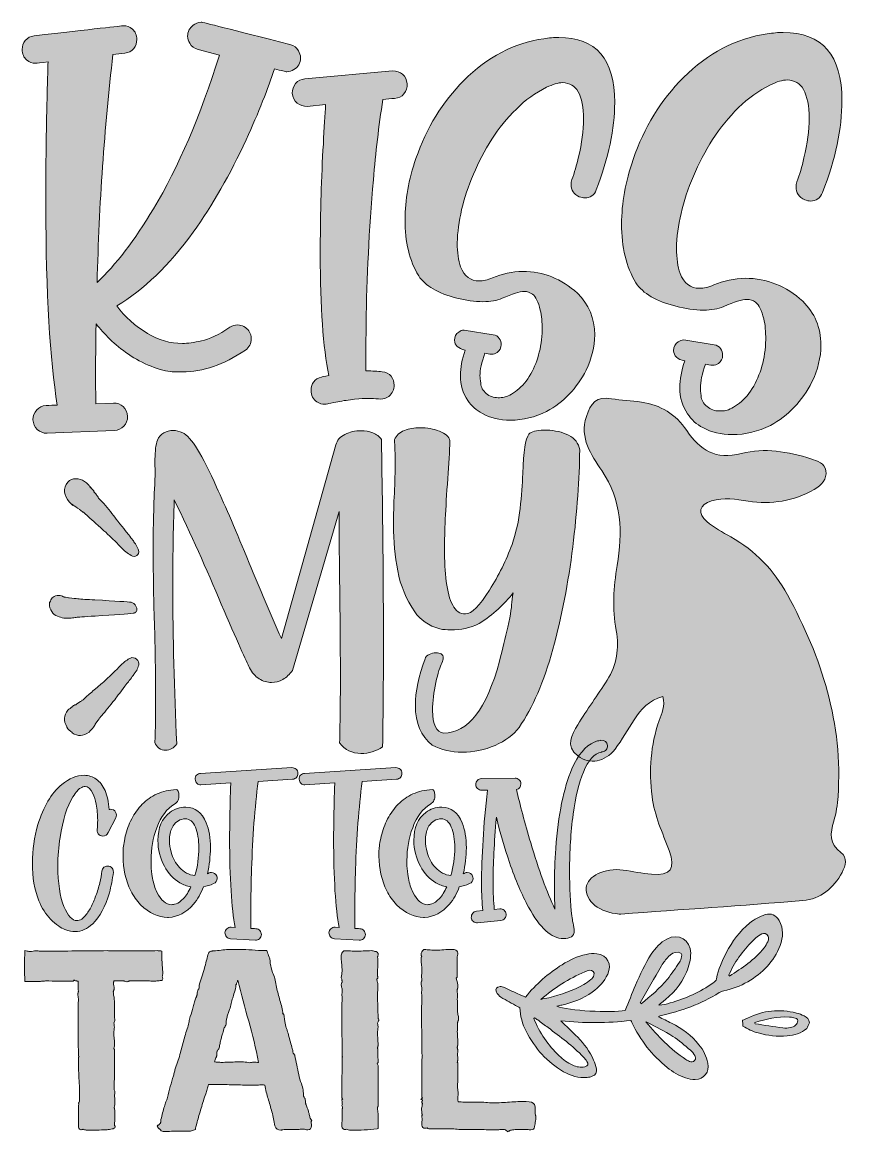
# Model space of a CAD drawing. Header units: inches. Extents: x 173 to 909, y -1034 to -46.
import ezdxf

# ---------------------------------------------------------------- set-up
doc = ezdxf.new("R2010")
doc.units = ezdxf.units.IN
doc.header["$MEASUREMENT"] = 0
doc.layers.add('Layer 1', color=7, linetype='Continuous')

# ---------------------------------------------------------------- blocks, each defined once
blk = doc.blocks.new('block 3')
at = {"layer": 'Layer 1', "true_color": 0xff3c95}
h = blk.add_hatch(color=230, dxfattribs=at)
h.dxf.hatch_style = 2
edge = h.paths.add_edge_path()
edge.add_spline(control_points=[(225.53, -1032.08), (224.14, -1031.31), (223.45, -1030.31), (223.45, -1029.08), (223.45, -1029.08), (223.45, -1014.31), (223.45, -1014.31), (223.45, -1014.31), (223.45, -1013.62), (223.45, -1013.62), (223.45, -1013.47), (223.53, -1013.31), (223.68, -1013.16), (223.68, -1013.16), (223.68, -1012.7), (223.68, -1012.7), (223.68, -1012.7), (223.68, -1012.47), (223.68, -1012.47), (223.68, -1012.47), (223.68, -1011.78), (223.68, -1011.78), (223.68, -1011.47), (223.64, -1011.28), (223.57, -1011.2), (223.49, -1011.12), (223.45, -1011.01), (223.45, -1010.85), (223.45, -1010.85), (223.45, -1010.16), (223.45, -1010.16), (223.45, -1010.16), (223.91, -1009.7), (223.91, -1009.7), (223.76, -1009.55), (223.68, -1009.16), (223.68, -1008.54), (223.68, -1008.08), (223.76, -1007.85), (223.91, -1007.85), (223.91, -1007.7), (223.99, -1007.55), (224.14, -1007.39), (224.14, -1007.39), (224.6, -1006.93), (224.6, -1006.93), (224.6, -1006.93), (224.6, -1006.7), (224.6, -1006.7), (224.6, -1006.7), (224.6, -1005.55), (224.6, -1005.55), (224.6, -1005.55), (224.6, -1004.16), (224.6, -1004.16), (224.6, -998.16), (224.41, -992.17), (224.03, -986.17), (223.64, -980.17), (223.45, -974.25), (223.45, -968.4), (223.45, -968.4), (223.45, -967.25), (223.45, -967.25), (223.45, -967.25), (224.14, -967.25), (224.14, -967.25), (223.99, -966.94), (223.83, -966.64), (223.68, -966.33), (223.53, -966.02), (223.45, -965.71), (223.45, -965.4), (223.45, -958.94), (223.41, -952.68), (223.33, -946.6), (223.26, -940.53), (223.22, -934.34), (223.22, -928.03), (223.22, -925.88), (223.26, -923.8), (223.33, -921.8), (223.41, -919.8), (223.45, -917.73), (223.45, -915.57), (223.45, -914.81), (223.37, -914.07), (223.22, -913.38), (223.06, -912.69), (222.99, -911.96), (222.99, -911.19), (222.99, -910.88), (223.03, -910.69), (223.1, -910.61), (223.18, -910.54), (223.22, -910.42), (223.22, -910.27), (223.22, -910.27), (223.22, -909.57), (223.22, -909.57), (223.37, -909.42), (223.45, -909.19), (223.45, -908.88), (223.45, -908.88), (223.45, -908.42), (223.45, -908.42), (223.45, -908.11), (223.41, -907.73), (223.33, -907.27), (223.26, -906.81), (223.22, -906.42), (223.22, -906.11), (223.22, -906.11), (223.22, -899.88), (223.22, -899.88), (223.22, -899.88), (222.53, -899.88), (222.53, -899.88), (222.22, -899.88), (222.07, -899.81), (222.07, -899.65), (222.07, -899.65), (221.37, -899.65), (221.37, -899.65), (221.06, -899.5), (220.76, -899.39), (220.45, -899.31), (220.14, -899.23), (219.84, -899.04), (219.53, -898.73), (219.37, -898.89), (219.3, -899), (219.3, -899.08), (219.3, -899.16), (219.22, -899.27), (219.07, -899.42), (219.07, -899.42), (218.84, -899.88), (218.84, -899.88), (218.84, -899.88), (218.14, -899.88), (218.14, -899.88), (214.14, -899.88), (210.15, -899.85), (206.15, -899.77), (202.15, -899.69), (198.15, -899.65), (194.15, -899.65), (192.92, -899.65), (191.73, -899.73), (190.58, -899.88), (189.42, -900.04), (188.23, -900.12), (187, -900.12), (185.31, -900.12), (183.62, -900.08), (181.92, -900), (180.23, -899.92), (178.54, -899.96), (176.85, -900.12), (176.85, -900.12), (175.7, -900.12), (175.7, -900.12), (175.7, -900.12), (175.7, -898.96), (175.7, -898.96), (175.7, -896.97), (175.66, -894.92), (175.58, -892.85), (175.5, -890.77), (175.46, -888.66), (175.46, -886.5), (175.46, -884.35), (175.5, -882.24), (175.58, -880.16), (175.66, -878.08), (175.7, -876.05), (175.7, -874.05), (175.7, -874.05), (175.7, -872.66), (175.7, -872.66), (175.7, -872.66), (177.08, -872.89), (177.08, -872.89), (177.69, -873.05), (178.23, -873.16), (178.7, -873.24), (179.15, -873.32), (179.69, -873.35), (180.31, -873.35), (181.23, -873.35), (182.16, -873.28), (183.08, -873.12), (184, -872.97), (184.92, -872.89), (185.85, -872.89), (187.07, -872.89), (188.23, -872.93), (189.31, -873.01), (190.38, -873.09), (191.46, -873.12), (192.54, -873.12), (202.23, -873.12), (211.72, -873.05), (221.03, -872.89), (230.33, -872.74), (239.83, -872.66), (249.52, -872.66), (250.75, -872.66), (252.02, -872.7), (253.33, -872.78), (254.63, -872.86), (255.9, -872.89), (257.13, -872.89), (263.13, -872.89), (269.17, -872.86), (275.24, -872.78), (281.32, -872.7), (287.51, -872.66), (293.81, -872.66), (294.28, -872.66), (294.74, -872.7), (295.2, -872.78), (295.66, -872.86), (296.2, -872.89), (296.81, -872.89), (296.81, -872.89), (297.74, -873.12), (297.74, -873.12), (297.74, -873.12), (297.74, -881.2), (297.74, -881.2), (297.74, -881.2), (297.51, -881.43), (297.51, -881.43), (297.51, -881.43), (297.74, -881.43), (297.74, -881.43), (297.74, -881.43), (297.97, -881.89), (297.97, -881.89), (297.97, -882.04), (298, -882.12), (298.08, -882.12), (298.16, -882.12), (298.2, -882.2), (298.2, -882.35), (298.2, -882.35), (298.2, -883.04), (298.2, -883.04), (298.2, -883.04), (298.2, -883.51), (298.2, -883.51), (298.2, -883.51), (298.2, -885.12), (298.2, -885.12), (298.2, -886.35), (298.27, -887.62), (298.43, -888.93), (298.58, -890.23), (298.66, -891.5), (298.66, -892.73), (298.66, -893.81), (298.43, -894.81), (297.97, -895.73), (298.43, -895.89), (298.66, -896.42), (298.66, -897.35), (298.66, -897.81), (298.5, -898.19), (298.2, -898.5), (298.2, -898.5), (297.97, -899.19), (297.97, -899.19), (297.97, -899.19), (297.27, -899.19), (297.27, -899.19), (296.04, -899.35), (294.77, -899.5), (293.47, -899.65), (292.16, -899.81), (290.81, -899.88), (289.43, -899.88), (288.51, -899.88), (287.62, -899.81), (286.78, -899.65), (285.93, -899.5), (285.05, -899.42), (284.13, -899.42), (281.51, -899.42), (278.97, -899.46), (276.51, -899.54), (274.05, -899.62), (271.51, -899.65), (268.9, -899.65), (268.9, -899.65), (268.67, -899.88), (268.67, -899.88), (268.67, -899.88), (268.21, -899.88), (268.21, -899.88), (268.05, -900.04), (267.82, -900.12), (267.51, -900.12), (267.2, -900.27), (266.9, -900.35), (266.59, -900.35), (265.98, -900.35), (265.36, -900.2), (264.75, -899.88), (264.59, -899.88), (264.47, -899.85), (264.4, -899.77), (264.32, -899.69), (264.2, -899.65), (264.05, -899.65), (264.05, -899.65), (255.06, -899.65), (255.06, -899.65), (255.06, -899.96), (255.02, -900.23), (254.94, -900.46), (254.86, -900.69), (254.82, -900.96), (254.82, -901.27), (254.82, -902.19), (254.9, -903.08), (255.06, -903.92), (255.21, -904.77), (255.29, -905.65), (255.29, -906.57), (255.29, -907.04), (255.21, -907.35), (255.06, -907.5), (255.06, -907.96), (254.98, -908.27), (254.82, -908.42), (254.82, -908.42), (254.82, -908.88), (254.82, -908.88), (254.67, -909.04), (254.6, -909.19), (254.6, -909.34), (254.6, -910.58), (254.75, -911.85), (255.06, -913.15), (255.36, -914.46), (255.52, -915.8), (255.52, -917.19), (255.52, -919.8), (255.55, -922.38), (255.63, -924.92), (255.71, -927.45), (255.75, -929.96), (255.75, -932.41), (255.75, -932.41), (255.75, -932.88), (255.75, -932.88), (255.9, -933.03), (255.98, -933.49), (255.98, -934.26), (255.98, -935.03), (255.67, -936.03), (255.06, -937.26), (255.36, -938.03), (255.52, -939.18), (255.52, -940.72), (255.52, -941.64), (255.44, -942.53), (255.29, -943.37), (255.13, -944.22), (255.06, -945.03), (255.06, -945.8), (255.06, -947.64), (255.17, -949.45), (255.4, -951.22), (255.63, -952.98), (255.75, -954.79), (255.75, -956.64), (255.75, -957.25), (255.67, -957.64), (255.52, -957.79), (255.52, -958.25), (255.44, -958.64), (255.29, -958.94), (255.13, -959.25), (255.06, -959.56), (255.06, -959.87), (255.06, -959.87), (255.52, -960.79), (255.52, -960.79), (255.52, -960.79), (255.52, -961.02), (255.52, -961.02), (255.52, -964.87), (255.55, -968.71), (255.63, -972.55), (255.71, -976.4), (255.75, -980.32), (255.75, -984.32), (255.75, -985.4), (255.67, -986.4), (255.52, -987.32), (255.36, -988.24), (255.29, -989.24), (255.29, -990.32), (255.29, -990.32), (255.29, -996.09), (255.29, -996.09), (255.29, -996.24), (255.44, -996.63), (255.75, -997.24), (255.75, -997.7), (255.83, -998.01), (255.98, -998.16), (255.98, -998.16), (255.98, -999.09), (255.98, -999.09), (255.98, -999.4), (255.94, -999.78), (255.86, -1000.24), (255.78, -1000.7), (255.75, -1001.09), (255.75, -1001.39), (255.75, -1002.16), (255.78, -1003.05), (255.86, -1004.05), (255.94, -1005.05), (255.98, -1006.01), (255.98, -1006.93), (255.98, -1008.78), (255.75, -1010.55), (255.29, -1012.24), (255.29, -1012.24), (255.29, -1012.47), (255.29, -1012.47), (255.44, -1012.62), (255.52, -1012.78), (255.52, -1012.93), (255.52, -1013.08), (255.59, -1013.24), (255.75, -1013.39), (255.75, -1013.7), (255.78, -1014.08), (255.86, -1014.54), (255.94, -1015), (255.98, -1015.47), (255.98, -1015.93), (255.98, -1015.93), (255.98, -1020.31), (255.98, -1020.31), (255.98, -1021.54), (255.94, -1022.73), (255.86, -1023.89), (255.78, -1025.04), (255.75, -1026.23), (255.75, -1027.46), (255.75, -1027.46), (255.75, -1027.92), (255.75, -1027.92), (255.75, -1027.92), (255.52, -1028.15), (255.52, -1028.15), (255.52, -1028.15), (255.75, -1028.38), (255.75, -1028.38), (256.06, -1028.7), (256.21, -1029.08), (256.21, -1029.54), (256.21, -1030.16), (255.9, -1030.54), (255.29, -1030.69), (255.29, -1030.69), (254.37, -1031.15), (254.37, -1031.15), (253.9, -1031.15), (253.21, -1031.31), (252.29, -1031.62), (251.52, -1031.77), (250.75, -1031.89), (249.98, -1031.96), (249.21, -1032.04), (248.67, -1032.08), (248.37, -1032.08), (245.6, -1032.23), (242.83, -1032.35), (240.06, -1032.42), (237.29, -1032.5), (234.52, -1032.54), (231.76, -1032.54), (230.83, -1032.54), (230.14, -1032.46), (229.68, -1032.31), (229.22, -1032.31), (228.6, -1032.08), (227.83, -1031.62), (227.68, -1031.62), (227.52, -1031.69), (227.37, -1031.85), (227.37, -1031.85), (226.45, -1031.85), (226.45, -1031.85), (226.45, -1031.85), (225.99, -1032.08), (225.99, -1032.08), (225.99, -1032.08), (225.53, -1032.08), (225.53, -1032.08)], knot_values=[0, 0, 0, 0, 1, 1, 1, 2, 2, 2, 3, 3, 3, 4, 4, 4, 5, 5, 5, 6, 6, 6, 7, 7, 7, 8, 8, 8, 9, 9, 9, 10, 10, 10, 11, 11, 11, 12, 12, 12, 13, 13, 13, 14, 14, 14, 15, 15, 15, 16, 16, 16, 17, 17, 17, 18, 18, 18, 19, 19, 19, 20, 20, 20, 21, 21, 21, 22, 22, 22, 23, 23, 23, 24, 24, 24, 25, 25, 25, 26, 26, 26, 27, 27, 27, 28, 28, 28, 29, 29, 29, 30, 30, 30, 31, 31, 31, 32, 32, 32, 33, 33, 33, 34, 34, 34, 35, 35, 35, 36, 36, 36, 37, 37, 37, 38, 38, 38, 39, 39, 39, 40, 40, 40, 41, 41, 41, 42, 42, 42, 43, 43, 43, 44, 44, 44, 45, 45, 45, 46, 46, 46, 47, 47, 47, 48, 48, 48, 49, 49, 49, 50, 50, 50, 51, 51, 51, 52, 52, 52, 53, 53, 53, 54, 54, 54, 55, 55, 55, 56, 56, 56, 57, 57, 57, 58, 58, 58, 59, 59, 59, 60, 60, 60, 61, 61, 61, 62, 62, 62, 63, 63, 63, 64, 64, 64, 65, 65, 65, 66, 66, 66, 67, 67, 67, 68, 68, 68, 69, 69, 69, 70, 70, 70, 71, 71, 71, 72, 72, 72, 73, 73, 73, 74, 74, 74, 75, 75, 75, 76, 76, 76, 77, 77, 77, 78, 78, 78, 79, 79, 79, 80, 80, 80, 81, 81, 81, 82, 82, 82, 83, 83, 83, 84, 84, 84, 85, 85, 85, 86, 86, 86, 87, 87, 87, 88, 88, 88, 89, 89, 89, 90, 90, 90, 91, 91, 91, 92, 92, 92, 93, 93, 93, 94, 94, 94, 95, 95, 95, 96, 96, 96, 97, 97, 97, 98, 98, 98, 99, 99, 99, 100, 100, 100, 101, 101, 101, 102, 102, 102, 103, 103, 103, 104, 104, 104, 105, 105, 105, 106, 106, 106, 107, 107, 107, 108, 108, 108, 109, 109, 109, 110, 110, 110, 111, 111, 111, 112, 112, 112, 113, 113, 113, 114, 114, 114, 115, 115, 115, 116, 116, 116, 117, 117, 117, 118, 118, 118, 119, 119, 119, 120, 120, 120, 121, 121, 121, 122, 122, 122, 123, 123, 123, 124, 124, 124, 125, 125, 125, 126, 126, 126, 127, 127, 127, 128, 128, 128, 129, 129, 129, 130, 130, 130, 131, 131, 131, 132, 132, 132, 133, 133, 133, 134, 134, 134, 135, 135, 135, 136, 136, 136, 137, 137, 137, 138, 138, 138, 139, 139, 139, 140, 140, 140, 141, 141, 141, 142, 142, 142, 143, 143, 143, 144, 144, 144, 145, 145, 145, 146, 146, 146, 147, 147, 147, 148, 148, 148, 149, 149, 149, 150, 150, 150, 151, 151, 151, 152, 152, 152, 153, 153, 153, 154, 154, 154, 155, 155, 155, 156, 156, 156, 157, 157, 157, 158, 158, 158, 159, 159, 159, 160, 160, 160, 161, 161, 161, 162, 162, 162, 163, 163, 163, 164, 164, 164, 165, 165, 165, 166, 166, 166, 167, 167, 167, 168, 168, 168, 169, 169, 169, 169], degree=3, periodic=1)
h = blk.add_hatch(color=230, dxfattribs=at)
h.dxf.hatch_style = 2
edge = h.paths.add_edge_path()
edge.add_spline(control_points=[(293.58, -1028.85), (293.58, -1028.85), (294.28, -1028.15), (294.28, -1028.15), (294.74, -1028.15), (295.2, -1027.77), (295.66, -1027), (295.97, -1026.69), (296.27, -1026.54), (296.58, -1026.54), (296.58, -1026.54), (296.58, -1026.31), (296.58, -1026.31), (296.58, -1026.31), (296.58, -1026.08), (296.58, -1026.08), (296.58, -1025.77), (296.62, -1025.58), (296.7, -1025.5), (296.77, -1025.43), (296.81, -1025.23), (296.81, -1024.92), (296.81, -1024.46), (296.85, -1024.08), (296.93, -1023.77), (297, -1023.46), (297.04, -1023.23), (297.04, -1023.08), (297.51, -1021.08), (298, -1019.08), (298.54, -1017.08), (299.08, -1015.08), (299.58, -1013.16), (300.04, -1011.31), (300.35, -1010.55), (300.62, -1009.85), (300.85, -1009.24), (301.08, -1008.63), (301.27, -1007.93), (301.43, -1007.16), (301.73, -1006.39), (302, -1005.78), (302.24, -1005.32), (302.47, -1004.85), (302.66, -1004.24), (302.81, -1003.47), (303.58, -1000.09), (304.43, -996.78), (305.35, -993.55), (306.27, -990.32), (307.19, -987.17), (308.12, -984.09), (308.42, -982.86), (308.73, -981.67), (309.04, -980.51), (309.35, -979.36), (309.65, -978.17), (309.96, -976.94), (309.96, -976.94), (313.42, -966.79), (313.42, -966.79), (314.65, -962.33), (315.85, -957.95), (317, -953.64), (318.15, -949.33), (319.42, -945.03), (320.81, -940.72), (321.42, -939.03), (321.84, -937.41), (322.08, -935.87), (322.31, -934.34), (322.65, -932.8), (323.11, -931.26), (324.19, -928.65), (325.03, -925.8), (325.65, -922.72), (326.11, -921.19), (326.53, -919.73), (326.92, -918.34), (327.3, -916.96), (327.73, -915.73), (328.19, -914.65), (328.49, -914.04), (328.65, -913.58), (328.65, -913.27), (328.96, -912.96), (329.11, -912.65), (329.11, -912.34), (329.11, -912.04), (329.19, -911.73), (329.34, -911.42), (329.34, -909.88), (329.65, -908.5), (330.27, -907.27), (330.73, -906.81), (330.96, -906.27), (330.96, -905.65), (330.96, -904.58), (331.03, -903.81), (331.19, -903.35), (331.8, -900.73), (332.53, -898.23), (333.38, -895.85), (334.22, -893.47), (335.03, -890.97), (335.8, -888.35), (336.41, -886.2), (336.95, -884.12), (337.42, -882.12), (337.88, -880.12), (338.34, -878.2), (338.8, -876.35), (339.41, -874.66), (340.11, -873.66), (340.88, -873.35), (341.18, -873.2), (341.72, -873.12), (342.49, -873.12), (342.64, -872.97), (343.18, -872.89), (344.11, -872.89), (346.26, -872.74), (348.41, -872.51), (350.57, -872.2), (352.72, -871.89), (354.87, -871.74), (357.03, -871.74), (357.03, -871.74), (372.48, -871.74), (372.48, -871.74), (376.33, -871.74), (380.1, -871.97), (383.79, -872.43), (385.02, -872.59), (386.17, -872.63), (387.25, -872.55), (388.32, -872.47), (389.47, -872.43), (390.71, -872.43), (390.71, -872.43), (391.4, -872.43), (391.4, -872.43), (391.4, -872.43), (391.63, -873.35), (391.63, -873.35), (392.09, -874.89), (392.71, -876.58), (393.48, -878.43), (393.78, -879.35), (394.01, -880.31), (394.17, -881.31), (394.32, -882.32), (394.4, -883.2), (394.4, -883.97), (394.86, -886.73), (395.55, -889.43), (396.48, -892.04), (397.24, -893.89), (397.9, -895.73), (398.44, -897.58), (398.97, -899.42), (399.4, -901.42), (399.71, -903.58), (400.47, -907.58), (401.44, -911.58), (402.59, -915.57), (403.74, -919.57), (404.78, -923.57), (405.7, -927.57), (405.7, -927.57), (405.94, -928.49), (405.94, -928.49), (405.94, -928.49), (405.24, -928.72), (405.24, -928.72), (405.24, -928.72), (406.4, -929.41), (406.4, -929.41), (406.4, -929.41), (406.4, -929.88), (406.4, -929.88), (406.7, -930.95), (406.89, -931.95), (406.97, -932.88), (407.05, -933.8), (407.16, -934.8), (407.32, -935.87), (407.63, -937.11), (407.86, -938.18), (408.01, -939.1), (408.16, -940.03), (408.39, -940.95), (408.7, -941.87), (408.7, -941.87), (409.16, -942.56), (409.16, -942.56), (409.32, -943.03), (409.66, -944.22), (410.2, -946.14), (410.74, -948.07), (411.32, -950.14), (411.93, -952.37), (412.55, -954.6), (413.12, -956.64), (413.66, -958.48), (414.2, -960.33), (414.47, -961.41), (414.47, -961.71), (414.47, -963.25), (414.93, -964.48), (415.86, -965.4), (415.86, -965.4), (416.32, -965.64), (416.32, -965.64), (416.32, -965.64), (416.32, -966.1), (416.32, -966.1), (416.78, -968.86), (417.32, -971.63), (417.93, -974.4), (418.54, -977.17), (419.16, -980.02), (419.78, -982.94), (420.24, -985.71), (421.01, -988.4), (422.08, -991.01), (422.85, -992.86), (423.35, -994.74), (423.58, -996.66), (423.81, -998.59), (423.93, -1000.47), (423.93, -1002.32), (424.7, -1003.24), (425.16, -1004.01), (425.31, -1004.62), (425.46, -1005.24), (425.62, -1005.86), (425.78, -1006.47), (425.78, -1006.47), (425.78, -1008.31), (425.78, -1008.31), (425.93, -1008.63), (426.01, -1008.89), (426.01, -1009.12), (426.01, -1009.35), (426.16, -1009.62), (426.47, -1009.93), (426.77, -1011.16), (427.12, -1012.24), (427.51, -1013.16), (427.89, -1014.08), (428.23, -1015.16), (428.54, -1016.39), (428.85, -1017.16), (429.04, -1017.85), (429.12, -1018.46), (429.2, -1019.08), (429.31, -1019.7), (429.47, -1020.31), (429.62, -1021.23), (430.16, -1022.31), (431.08, -1023.54), (431.08, -1023.54), (431.31, -1024), (431.31, -1024), (431.31, -1024), (431.08, -1024.46), (431.08, -1024.46), (430.93, -1024.62), (430.85, -1025), (430.85, -1025.62), (430.85, -1026.08), (430.89, -1026.58), (430.97, -1027.12), (431.04, -1027.66), (431.08, -1028.15), (431.08, -1028.62), (431.08, -1030.92), (430, -1032.08), (427.85, -1032.08), (427.08, -1032.08), (426.39, -1032), (425.78, -1031.85), (425.16, -1031.69), (424.47, -1031.62), (423.7, -1031.62), (422.47, -1031.62), (421.28, -1031.65), (420.12, -1031.73), (418.97, -1031.81), (417.85, -1031.85), (416.78, -1031.85), (416.78, -1031.85), (411.01, -1031.85), (411.01, -1031.85), (410.09, -1031.85), (409.13, -1031.85), (408.13, -1031.85), (407.13, -1031.85), (406.24, -1032), (405.47, -1032.31), (405.47, -1032.31), (404.55, -1032.31), (404.55, -1032.31), (404.4, -1032.46), (404.16, -1032.54), (403.86, -1032.54), (401.09, -1032.54), (399.32, -1031.23), (398.55, -1028.62), (397.93, -1026.46), (397.48, -1024.39), (397.17, -1022.39), (396.86, -1020.39), (396.4, -1018.31), (395.78, -1016.16), (394.71, -1012.16), (393.59, -1008.24), (392.44, -1004.39), (391.29, -1000.55), (390.32, -996.55), (389.56, -992.4), (388.78, -992.24), (388.06, -992.17), (387.36, -992.17), (386.67, -992.17), (385.94, -992.17), (385.17, -992.17), (384.4, -992.32), (383.52, -992.4), (382.52, -992.4), (381.52, -992.4), (380.56, -992.4), (379.64, -992.4), (375.17, -992.4), (370.67, -992.32), (366.14, -992.17), (361.6, -992.01), (357.1, -991.94), (352.64, -991.94), (352.64, -991.94), (339.49, -991.94), (339.49, -991.94), (339.03, -993.17), (338.14, -995.86), (336.84, -1000.01), (335.53, -1004.16), (334.19, -1008.47), (332.8, -1012.93), (331.42, -1017.39), (330.22, -1021.46), (329.23, -1025.16), (328.22, -1028.85), (327.73, -1030.85), (327.73, -1031.15), (327.73, -1031.15), (327.73, -1031.85), (327.73, -1031.85), (327.73, -1031.85), (327.03, -1032.08), (327.03, -1032.08), (325.8, -1032.69), (324.57, -1033.08), (323.34, -1033.23), (322.11, -1033.38), (320.88, -1033.46), (319.65, -1033.46), (318.42, -1033.46), (317.19, -1033.42), (315.96, -1033.35), (314.73, -1033.27), (313.5, -1033.23), (312.27, -1033.23), (310.27, -1033.23), (308.27, -1033.31), (306.27, -1033.46), (304.27, -1033.61), (302.19, -1033.69), (300.04, -1033.69), (298.5, -1033.69), (297.35, -1033.23), (296.58, -1032.31), (296.27, -1032), (296.04, -1031.77), (295.89, -1031.62), (295.74, -1031.46), (295.58, -1031.31), (295.43, -1031.15), (294.81, -1030.54), (294.43, -1030.08), (294.28, -1029.77), (294.28, -1029.77), (293.58, -1028.85), (293.58, -1028.85)], knot_values=[0, 0, 0, 0, 1, 1, 1, 2, 2, 2, 3, 3, 3, 4, 4, 4, 5, 5, 5, 6, 6, 6, 7, 7, 7, 8, 8, 8, 9, 9, 9, 10, 10, 10, 11, 11, 11, 12, 12, 12, 13, 13, 13, 14, 14, 14, 15, 15, 15, 16, 16, 16, 17, 17, 17, 18, 18, 18, 19, 19, 19, 20, 20, 20, 21, 21, 21, 22, 22, 22, 23, 23, 23, 24, 24, 24, 25, 25, 25, 26, 26, 26, 27, 27, 27, 28, 28, 28, 29, 29, 29, 30, 30, 30, 31, 31, 31, 32, 32, 32, 33, 33, 33, 34, 34, 34, 35, 35, 35, 36, 36, 36, 37, 37, 37, 38, 38, 38, 39, 39, 39, 40, 40, 40, 41, 41, 41, 42, 42, 42, 43, 43, 43, 44, 44, 44, 45, 45, 45, 46, 46, 46, 47, 47, 47, 48, 48, 48, 49, 49, 49, 50, 50, 50, 51, 51, 51, 52, 52, 52, 53, 53, 53, 54, 54, 54, 55, 55, 55, 56, 56, 56, 57, 57, 57, 58, 58, 58, 59, 59, 59, 60, 60, 60, 61, 61, 61, 62, 62, 62, 63, 63, 63, 64, 64, 64, 65, 65, 65, 66, 66, 66, 67, 67, 67, 68, 68, 68, 69, 69, 69, 70, 70, 70, 71, 71, 71, 72, 72, 72, 73, 73, 73, 74, 74, 74, 75, 75, 75, 76, 76, 76, 77, 77, 77, 78, 78, 78, 79, 79, 79, 80, 80, 80, 81, 81, 81, 82, 82, 82, 83, 83, 83, 84, 84, 84, 85, 85, 85, 86, 86, 86, 87, 87, 87, 88, 88, 88, 89, 89, 89, 90, 90, 90, 91, 91, 91, 92, 92, 92, 93, 93, 93, 94, 94, 94, 95, 95, 95, 96, 96, 96, 97, 97, 97, 98, 98, 98, 99, 99, 99, 100, 100, 100, 101, 101, 101, 102, 102, 102, 103, 103, 103, 104, 104, 104, 105, 105, 105, 106, 106, 106, 107, 107, 107, 108, 108, 108, 109, 109, 109, 110, 110, 110, 111, 111, 111, 112, 112, 112, 113, 113, 113, 114, 114, 114, 115, 115, 115, 116, 116, 116, 117, 117, 117, 118, 118, 118, 119, 119, 119, 120, 120, 120, 121, 121, 121, 122, 122, 122, 123, 123, 123, 124, 124, 124, 125, 125, 125, 126, 126, 126, 127, 127, 127, 128, 128, 128, 129, 129, 129, 130, 130, 130, 131, 131, 131, 131], degree=3, periodic=1)
edge = h.paths.add_edge_path()
edge.add_spline(control_points=[(363.72, -903.11), (363.72, -903.11), (363.72, -904.04), (363.72, -904.04), (363.72, -905.42), (363.33, -907.23), (362.56, -909.46), (361.79, -911.69), (361.25, -913.42), (360.95, -914.65), (360.33, -916.34), (359.87, -918.07), (359.56, -919.84), (359.25, -921.61), (358.79, -923.34), (358.18, -925.03), (357.72, -926.26), (357.29, -927.42), (356.91, -928.49), (356.52, -929.57), (356.18, -930.72), (355.87, -931.95), (355.56, -933.03), (355.33, -934.07), (355.18, -935.07), (355.03, -936.07), (354.95, -937.18), (354.95, -938.41), (354.95, -938.87), (354.72, -939.33), (354.26, -939.8), (353.95, -940.41), (353.68, -940.92), (353.45, -941.3), (353.22, -941.68), (353.03, -942.1), (352.87, -942.56), (352.87, -943.18), (352.79, -943.64), (352.64, -943.95), (352.64, -944.41), (352.49, -945.1), (352.18, -946.03), (351.87, -946.49), (351.64, -947.03), (351.49, -947.64), (351.33, -948.26), (351.18, -948.87), (351.03, -949.49), (350.87, -949.95), (350.76, -950.49), (350.68, -951.1), (350.6, -951.72), (350.41, -952.41), (350.11, -953.18), (349.79, -954.56), (349.53, -955.91), (349.3, -957.21), (349.07, -958.52), (348.64, -959.72), (348.03, -960.79), (347.87, -961.1), (347.68, -961.41), (347.45, -961.71), (347.22, -962.02), (347.03, -962.33), (346.87, -962.63), (346.72, -963.1), (346.64, -963.64), (346.64, -964.25), (346.64, -964.25), (346.64, -965.64), (346.64, -965.64), (346.64, -965.64), (346.64, -966.33), (346.64, -966.33), (346.64, -966.48), (346.6, -966.64), (346.53, -966.79), (346.45, -966.94), (346.41, -967.1), (346.41, -967.25), (345.95, -967.87), (345.72, -968.48), (345.72, -969.1), (345.41, -969.56), (345.22, -969.98), (345.14, -970.36), (345.07, -970.75), (344.87, -971.17), (344.57, -971.63), (345.64, -971.79), (346.72, -971.9), (347.8, -971.98), (348.87, -972.06), (350.03, -972.1), (351.26, -972.1), (352.95, -972.1), (354.64, -972.06), (356.33, -971.98), (358.02, -971.9), (359.71, -971.86), (361.41, -971.86), (363.1, -971.71), (364.75, -971.63), (366.37, -971.63), (367.99, -971.63), (369.4, -971.63), (370.64, -971.63), (371.71, -971.79), (372.67, -971.9), (373.52, -971.98), (374.36, -972.06), (375.17, -972.25), (375.94, -972.55), (376.56, -972.25), (377.13, -972.1), (377.67, -972.1), (378.21, -972.1), (378.79, -972.02), (379.4, -971.86), (380.02, -971.86), (380.56, -971.9), (381.02, -971.98), (381.48, -972.06), (382.09, -972.1), (382.86, -972.1), (382.86, -972.1), (384.02, -972.1), (384.02, -972.1), (381.56, -959.64), (378.6, -947.41), (375.14, -935.41), (371.68, -923.42), (368.48, -911.27), (365.56, -898.96), (365.41, -899.12), (365.33, -899.27), (365.33, -899.42), (365.18, -900.35), (364.87, -901.19), (364.41, -901.96), (364.41, -901.96), (364.41, -902.42), (364.41, -902.42), (364.41, -902.42), (363.72, -903.11), (363.72, -903.11)], knot_values=[0, 0, 0, 0, 1, 1, 1, 2, 2, 2, 3, 3, 3, 4, 4, 4, 5, 5, 5, 6, 6, 6, 7, 7, 7, 8, 8, 8, 9, 9, 9, 10, 10, 10, 11, 11, 11, 12, 12, 12, 13, 13, 13, 14, 14, 14, 15, 15, 15, 16, 16, 16, 17, 17, 17, 18, 18, 18, 19, 19, 19, 20, 20, 20, 21, 21, 21, 22, 22, 22, 23, 23, 23, 24, 24, 24, 25, 25, 25, 26, 26, 26, 27, 27, 27, 28, 28, 28, 29, 29, 29, 30, 30, 30, 31, 31, 31, 32, 32, 32, 33, 33, 33, 34, 34, 34, 35, 35, 35, 36, 36, 36, 37, 37, 37, 38, 38, 38, 39, 39, 39, 40, 40, 40, 41, 41, 41, 42, 42, 42, 43, 43, 43, 44, 44, 44, 45, 45, 45, 46, 46, 46, 47, 47, 47, 48, 48, 48, 49, 49, 49, 49], degree=3, periodic=1)
h = blk.add_hatch(color=230, dxfattribs=at)
h.dxf.hatch_style = 2
edge = h.paths.add_edge_path()
edge.add_spline(control_points=[(458.07, -1010.39), (458.07, -1010.39), (458.53, -1009.7), (458.53, -1009.7), (458.53, -1009.7), (458.76, -1009.7), (458.76, -1009.7), (458.45, -1009.09), (458.3, -1008.63), (458.3, -1008.31), (458.3, -1008.01), (458.34, -1007.78), (458.42, -1007.62), (458.49, -1007.47), (458.53, -1007.32), (458.53, -1007.16), (458.53, -1007.16), (458.07, -1005.55), (458.07, -1005.55), (458.07, -1005.55), (458.53, -1005.08), (458.53, -1005.08), (458.53, -1005.08), (458.99, -1004.62), (458.99, -1004.62), (458.99, -1004.62), (458.76, -1004.62), (458.76, -1004.62), (458.3, -1004.16), (458.07, -1003.55), (458.07, -1002.78), (458.07, -997.7), (458.11, -992.67), (458.19, -987.67), (458.26, -982.67), (458.3, -977.63), (458.3, -972.55), (458.3, -971.79), (458.34, -971.06), (458.42, -970.36), (458.49, -969.67), (458.53, -969.02), (458.53, -968.4), (458.53, -968.4), (458.53, -967.25), (458.53, -967.25), (458.53, -967.25), (458.99, -967.25), (458.99, -967.25), (458.99, -967.25), (458.53, -966.79), (458.53, -966.79), (458.38, -966.48), (458.3, -966.1), (458.3, -965.64), (458.3, -957.95), (458.26, -950.41), (458.19, -943.03), (458.11, -935.64), (458.07, -928.19), (458.07, -920.65), (458.07, -919.57), (458.15, -918.57), (458.3, -917.65), (458.45, -916.73), (458.53, -915.73), (458.53, -914.65), (458.53, -914.34), (458.45, -913.92), (458.3, -913.38), (458.15, -912.84), (458.07, -912.27), (458.07, -911.65), (458.07, -911.34), (458.15, -910.96), (458.3, -910.5), (458.45, -910.04), (458.53, -909.57), (458.53, -909.11), (458.53, -908.04), (458.38, -906.96), (458.07, -905.88), (457.76, -904.81), (457.61, -903.73), (457.61, -902.65), (457.61, -902.35), (457.69, -902), (457.84, -901.61), (457.99, -901.23), (458.15, -900.89), (458.3, -900.58), (458.3, -900.58), (458.3, -900.12), (458.3, -900.12), (458.3, -900.12), (458.3, -899.42), (458.3, -899.42), (458.15, -899.27), (458.07, -899.04), (458.07, -898.73), (458.07, -898.73), (458.07, -898.04), (458.07, -898.04), (457.76, -897.73), (457.61, -897.35), (457.61, -896.89), (457.61, -895.96), (457.73, -894.96), (457.96, -893.89), (458.19, -892.81), (458.3, -891.66), (458.3, -890.43), (458.3, -888.58), (458.19, -886.73), (457.96, -884.89), (457.73, -883.04), (457.61, -881.2), (457.61, -879.35), (457.61, -879.35), (457.61, -877.74), (457.61, -877.74), (457.61, -877.74), (457.61, -876.58), (457.61, -876.58), (457.61, -875.35), (458.3, -874.2), (459.69, -873.12), (459.69, -873.12), (459.92, -872.89), (459.92, -872.89), (459.92, -872.89), (464.53, -872.89), (464.53, -872.89), (465.45, -872.89), (466.38, -872.93), (467.3, -873.01), (468.22, -873.09), (469.14, -873.12), (470.07, -873.12), (472.37, -873.12), (474.76, -873.05), (477.22, -872.89), (479.68, -872.74), (482.14, -872.66), (484.6, -872.66), (485.67, -872.66), (486.68, -872.89), (487.6, -873.35), (488.37, -873.35), (489.06, -873.58), (489.68, -874.05), (489.83, -874.2), (490.02, -874.43), (490.25, -874.74), (490.48, -875.05), (490.6, -875.35), (490.6, -875.66), (490.6, -875.97), (490.56, -876.16), (490.48, -876.24), (490.41, -876.32), (490.37, -876.51), (490.37, -876.81), (490.37, -877.13), (490.29, -877.36), (490.14, -877.51), (490.14, -877.51), (490.14, -877.74), (490.14, -877.74), (490.14, -877.74), (489.91, -878.2), (489.91, -878.2), (489.91, -878.51), (489.94, -878.89), (490.02, -879.35), (490.1, -879.81), (490.14, -880.2), (490.14, -880.51), (490.14, -882.97), (490.1, -885.39), (490.02, -887.77), (489.94, -890.16), (489.91, -892.58), (489.91, -895.04), (489.91, -895.04), (489.91, -895.27), (489.91, -895.27), (489.91, -895.43), (489.98, -895.58), (490.14, -895.73), (490.14, -895.73), (490.14, -895.96), (490.14, -895.96), (490.14, -895.96), (490.14, -896.65), (490.14, -896.65), (490.14, -896.65), (490.14, -897.12), (490.14, -897.12), (490.14, -897.12), (489.22, -898.04), (489.22, -898.04), (489.22, -898.5), (489.29, -898.96), (489.45, -899.42), (489.6, -899.88), (489.75, -900.35), (489.91, -900.81), (490.06, -901.58), (490.14, -902.23), (490.14, -902.77), (490.14, -903.31), (490.14, -903.96), (490.14, -904.73), (490.14, -905.96), (490.1, -907.19), (490.02, -908.42), (489.94, -909.65), (489.91, -910.88), (489.91, -912.11), (489.91, -915.5), (489.98, -918.88), (490.14, -922.26), (490.29, -925.65), (490.37, -929.03), (490.37, -932.41), (490.37, -932.41), (490.37, -932.64), (490.37, -932.64), (490.52, -932.95), (490.68, -933.22), (490.83, -933.45), (490.98, -933.68), (491.06, -933.95), (491.06, -934.26), (491.06, -934.57), (490.98, -934.88), (490.83, -935.18), (490.68, -935.49), (490.52, -935.8), (490.37, -936.11), (490.37, -936.26), (490.21, -936.65), (489.91, -937.26), (490.21, -938.8), (490.37, -939.95), (490.37, -940.72), (490.37, -941.64), (490.29, -942.53), (490.14, -943.37), (489.98, -944.22), (489.91, -945.03), (489.91, -945.8), (489.91, -947.49), (489.98, -949.22), (490.14, -950.98), (490.29, -952.76), (490.37, -954.49), (490.37, -956.18), (490.37, -956.18), (490.37, -957.1), (490.37, -957.1), (490.37, -957.41), (490.33, -957.6), (490.25, -957.68), (490.17, -957.75), (490.14, -957.87), (490.14, -958.02), (490.14, -958.33), (490.1, -958.56), (490.02, -958.71), (489.94, -958.87), (489.91, -959.1), (489.91, -959.41), (489.91, -959.41), (489.91, -959.64), (489.91, -959.64), (489.91, -959.79), (489.98, -959.95), (490.14, -960.1), (490.14, -960.1), (490.14, -960.56), (490.14, -960.56), (490.14, -960.56), (490.14, -961.25), (490.14, -961.25), (490.14, -963.1), (490.17, -964.91), (490.25, -966.67), (490.33, -968.44), (490.37, -970.17), (490.37, -971.86), (490.37, -971.86), (490.37, -972.32), (490.37, -972.32), (490.37, -972.32), (489.68, -973.25), (489.68, -973.25), (489.68, -973.25), (490.37, -974.86), (490.37, -974.86), (490.37, -974.86), (490.37, -975.09), (490.37, -975.09), (490.37, -975.09), (490.37, -981.32), (490.37, -981.32), (490.37, -981.32), (490.37, -993.78), (490.37, -993.78), (490.37, -994.7), (490.41, -995.63), (490.48, -996.55), (490.56, -997.47), (490.6, -998.47), (490.6, -999.55), (490.6, -1001.39), (490.56, -1003.2), (490.48, -1004.97), (490.41, -1006.74), (490.37, -1008.54), (490.37, -1010.39), (490.37, -1010.39), (490.37, -1011.31), (490.37, -1011.31), (490.21, -1011.31), (490.14, -1011.47), (490.14, -1011.78), (490.14, -1011.78), (489.91, -1012.01), (489.91, -1012.01), (489.91, -1013.39), (490.02, -1014.85), (490.25, -1016.39), (490.48, -1017.93), (490.6, -1019.54), (490.6, -1021.23), (490.6, -1022.62), (490.56, -1024.04), (490.48, -1025.5), (490.41, -1026.97), (490.37, -1028.47), (490.37, -1030), (490.37, -1030), (490.37, -1030.92), (490.37, -1030.92), (490.37, -1030.92), (489.68, -1031.15), (489.68, -1031.15), (485.67, -1031.77), (481.83, -1032.16), (478.14, -1032.31), (474.45, -1032.46), (470.68, -1032.54), (466.84, -1032.54), (466.22, -1032.54), (465.57, -1032.5), (464.88, -1032.42), (464.19, -1032.35), (463.45, -1032.08), (462.68, -1031.62), (462.68, -1031.62), (462.45, -1031.62), (462.45, -1031.62), (461.99, -1031.77), (461.53, -1031.85), (461.07, -1031.85), (459.99, -1031.85), (459.15, -1031.38), (458.53, -1030.46), (458.22, -1029.23), (458.07, -1028.38), (458.07, -1027.92), (458.07, -1027.16), (458.11, -1026.35), (458.19, -1025.5), (458.26, -1024.66), (458.3, -1024.08), (458.3, -1023.77), (458.3, -1023.77), (458.3, -1015.47), (458.3, -1015.47), (458.3, -1014.54), (458.38, -1013.85), (458.53, -1013.39), (458.53, -1013.24), (458.57, -1013.12), (458.65, -1013.04), (458.72, -1012.97), (458.76, -1012.85), (458.76, -1012.7), (458.76, -1012.7), (458.76, -1012.24), (458.76, -1012.24), (458.76, -1012.24), (458.76, -1012.01), (458.76, -1012.01), (458.76, -1012.01), (458.3, -1011.08), (458.3, -1011.08), (458.3, -1011.08), (458.07, -1010.39), (458.07, -1010.39)], knot_values=[0, 0, 0, 0, 1, 1, 1, 2, 2, 2, 3, 3, 3, 4, 4, 4, 5, 5, 5, 6, 6, 6, 7, 7, 7, 8, 8, 8, 9, 9, 9, 10, 10, 10, 11, 11, 11, 12, 12, 12, 13, 13, 13, 14, 14, 14, 15, 15, 15, 16, 16, 16, 17, 17, 17, 18, 18, 18, 19, 19, 19, 20, 20, 20, 21, 21, 21, 22, 22, 22, 23, 23, 23, 24, 24, 24, 25, 25, 25, 26, 26, 26, 27, 27, 27, 28, 28, 28, 29, 29, 29, 30, 30, 30, 31, 31, 31, 32, 32, 32, 33, 33, 33, 34, 34, 34, 35, 35, 35, 36, 36, 36, 37, 37, 37, 38, 38, 38, 39, 39, 39, 40, 40, 40, 41, 41, 41, 42, 42, 42, 43, 43, 43, 44, 44, 44, 45, 45, 45, 46, 46, 46, 47, 47, 47, 48, 48, 48, 49, 49, 49, 50, 50, 50, 51, 51, 51, 52, 52, 52, 53, 53, 53, 54, 54, 54, 55, 55, 55, 56, 56, 56, 57, 57, 57, 58, 58, 58, 59, 59, 59, 60, 60, 60, 61, 61, 61, 62, 62, 62, 63, 63, 63, 64, 64, 64, 65, 65, 65, 66, 66, 66, 67, 67, 67, 68, 68, 68, 69, 69, 69, 70, 70, 70, 71, 71, 71, 72, 72, 72, 73, 73, 73, 74, 74, 74, 75, 75, 75, 76, 76, 76, 77, 77, 77, 78, 78, 78, 79, 79, 79, 80, 80, 80, 81, 81, 81, 82, 82, 82, 83, 83, 83, 84, 84, 84, 85, 85, 85, 86, 86, 86, 87, 87, 87, 88, 88, 88, 89, 89, 89, 90, 90, 90, 91, 91, 91, 92, 92, 92, 93, 93, 93, 94, 94, 94, 95, 95, 95, 96, 96, 96, 97, 97, 97, 98, 98, 98, 99, 99, 99, 100, 100, 100, 101, 101, 101, 102, 102, 102, 103, 103, 103, 104, 104, 104, 105, 105, 105, 106, 106, 106, 107, 107, 107, 108, 108, 108, 109, 109, 109, 110, 110, 110, 111, 111, 111, 112, 112, 112, 113, 113, 113, 114, 114, 114, 115, 115, 115, 116, 116, 116, 117, 117, 117, 118, 118, 118, 119, 119, 119, 120, 120, 120, 121, 121, 121, 122, 122, 122, 123, 123, 123, 124, 124, 124, 125, 125, 125, 126, 126, 126, 127, 127, 127, 128, 128, 128, 129, 129, 129, 130, 130, 130, 131, 131, 131, 132, 132, 132, 133, 133, 133, 134, 134, 134, 134], degree=3, periodic=1)
h = blk.add_hatch(color=230, dxfattribs=at)
h.dxf.hatch_style = 2
edge = h.paths.add_edge_path()
edge.add_spline(control_points=[(528.43, -1005.08), (528.43, -1005.08), (529.59, -1003.93), (529.59, -1003.93), (529.74, -1003.93), (529.82, -1003.86), (529.82, -1003.7), (529.51, -1003.39), (529.36, -1002.7), (529.36, -1001.62), (529.36, -1001.62), (529.36, -971.17), (529.36, -971.17), (529.36, -970.4), (529.39, -969.75), (529.47, -969.21), (529.55, -968.67), (529.59, -968.02), (529.59, -967.25), (529.59, -967.25), (529.59, -966.1), (529.59, -966.1), (529.59, -966.1), (530.05, -966.1), (530.05, -966.1), (529.59, -965.64), (529.36, -965.02), (529.36, -964.25), (529.36, -957.79), (529.32, -951.49), (529.24, -945.33), (529.16, -939.18), (529.13, -932.95), (529.13, -926.65), (529.13, -924.49), (529.16, -922.38), (529.24, -920.3), (529.32, -918.23), (529.36, -916.11), (529.36, -913.96), (529.36, -913.34), (529.32, -912.69), (529.24, -912), (529.16, -911.31), (529.13, -910.58), (529.13, -909.8), (529.13, -909.34), (529.16, -908.88), (529.24, -908.42), (529.32, -907.96), (529.36, -907.5), (529.36, -907.04), (529.36, -906.11), (529.24, -905.19), (529.01, -904.27), (528.78, -903.35), (528.66, -902.42), (528.66, -901.5), (528.66, -901.19), (528.74, -900.85), (528.89, -900.46), (529.05, -900.08), (529.2, -899.73), (529.36, -899.42), (529.36, -899.42), (529.36, -898.96), (529.36, -898.96), (529.36, -898.5), (529.32, -898), (529.24, -897.46), (529.16, -896.93), (529.13, -896.42), (529.13, -895.96), (529.13, -895.04), (529.16, -894.08), (529.24, -893.08), (529.32, -892.08), (529.36, -890.97), (529.36, -889.73), (529.36, -888.04), (529.24, -886.31), (529.01, -884.54), (528.78, -882.78), (528.66, -881.05), (528.66, -879.35), (528.66, -879.35), (528.66, -878.43), (528.66, -878.43), (528.97, -878.43), (529.13, -878.28), (529.13, -877.97), (529.13, -877.97), (529.36, -877.74), (529.36, -877.74), (529.36, -877.74), (529.36, -877.51), (529.36, -877.51), (529.36, -877.51), (529.13, -877.51), (529.13, -877.51), (529.13, -877.2), (528.97, -877.05), (528.66, -877.05), (528.66, -877.05), (528.66, -876.12), (528.66, -876.12), (528.66, -874.28), (529.43, -872.89), (530.97, -871.97), (530.97, -871.97), (531.2, -871.74), (531.2, -871.74), (531.2, -871.74), (531.43, -871.74), (531.43, -871.74), (533.28, -871.74), (535.08, -871.82), (536.85, -871.97), (538.62, -872.12), (540.35, -872.2), (542.05, -872.2), (544.35, -872.2), (546.66, -872.09), (548.97, -871.85), (551.27, -871.62), (553.58, -871.51), (555.89, -871.51), (556.65, -871.51), (557.65, -871.66), (558.89, -871.97), (559.35, -872.12), (559.88, -872.43), (560.5, -872.89), (561.11, -873.35), (561.42, -873.97), (561.42, -874.74), (561.42, -875.66), (561.34, -876.35), (561.19, -876.81), (561.04, -877.13), (560.96, -877.51), (560.96, -877.97), (560.96, -877.97), (560.96, -880.04), (560.96, -880.04), (560.96, -880.04), (560.96, -888.12), (560.96, -888.12), (560.96, -888.89), (560.88, -889.5), (560.73, -889.96), (560.88, -890.28), (560.96, -890.74), (560.96, -891.35), (560.96, -891.97), (560.96, -892.66), (560.96, -893.43), (560.96, -894.2), (560.96, -895.12), (560.96, -896.19), (560.96, -896.19), (560.73, -896.65), (560.73, -896.65), (560.73, -896.65), (560.27, -896.65), (560.27, -896.65), (560.27, -896.65), (560.27, -896.89), (560.27, -896.89), (560.11, -896.89), (560.04, -896.97), (560.04, -897.12), (560.96, -899.88), (561.42, -902.65), (561.42, -905.42), (561.42, -905.73), (561.38, -905.92), (561.31, -906), (561.23, -906.08), (561.19, -906.19), (561.19, -906.35), (561.19, -906.81), (561.11, -907.12), (560.96, -907.27), (560.96, -907.27), (560.96, -908.19), (560.96, -908.19), (560.96, -908.19), (560.96, -909.8), (560.96, -909.8), (561.11, -910.27), (561.19, -910.88), (561.19, -911.65), (561.19, -912.42), (561.15, -913.11), (561.08, -913.73), (561, -914.34), (560.96, -915.04), (560.96, -915.8), (560.96, -916.73), (561, -917.65), (561.08, -918.57), (561.15, -919.49), (561.19, -920.42), (561.19, -921.34), (561.19, -921.34), (561.19, -926.42), (561.19, -926.42), (561.19, -927.8), (561.34, -929.11), (561.66, -930.34), (561.96, -931.57), (562.12, -932.8), (562.12, -934.03), (562.12, -934.34), (562.04, -934.53), (561.89, -934.61), (561.73, -934.68), (561.66, -934.8), (561.66, -934.95), (561.66, -935.26), (561.62, -935.45), (561.54, -935.53), (561.46, -935.61), (561.42, -935.72), (561.42, -935.87), (561.42, -936.03), (561.38, -936.18), (561.31, -936.34), (561.23, -936.49), (561.19, -936.72), (561.19, -937.03), (561.19, -938.26), (561.15, -939.53), (561.08, -940.83), (561, -942.14), (560.96, -943.41), (560.96, -944.64), (560.96, -946.49), (561.04, -948.3), (561.19, -950.06), (561.34, -951.83), (561.42, -953.64), (561.42, -955.48), (561.42, -955.48), (561.42, -956.41), (561.42, -956.41), (561.42, -956.72), (561.38, -956.91), (561.31, -956.98), (561.23, -957.06), (561.19, -957.18), (561.19, -957.33), (561.19, -957.64), (561.15, -957.87), (561.08, -958.02), (561, -958.18), (560.96, -958.41), (560.96, -958.71), (560.96, -958.71), (560.96, -959.17), (560.96, -959.17), (561.11, -959.33), (561.19, -959.56), (561.19, -959.87), (561.19, -960.18), (561.27, -960.41), (561.42, -960.56), (561.42, -960.56), (561.42, -961.48), (561.42, -961.48), (561.42, -962.1), (561.38, -962.68), (561.31, -963.21), (561.23, -963.75), (561.19, -964.33), (561.19, -964.94), (561.19, -965.71), (561.23, -966.52), (561.31, -967.37), (561.38, -968.21), (561.42, -969.02), (561.42, -969.79), (561.42, -969.79), (561.42, -970.25), (561.42, -970.25), (561.42, -970.4), (561.34, -970.56), (561.19, -970.71), (561.19, -970.71), (561.19, -970.94), (561.19, -970.94), (561.19, -971.1), (561.04, -971.48), (560.73, -972.1), (560.73, -972.1), (561.42, -972.1), (561.42, -972.1), (561.42, -972.1), (561.42, -986.86), (561.42, -986.86), (561.42, -987.94), (561.38, -989.02), (561.31, -990.09), (561.23, -991.17), (561.19, -992.32), (561.19, -993.55), (561.19, -994.63), (561.27, -995.67), (561.42, -996.66), (561.57, -997.67), (561.66, -998.71), (561.66, -999.78), (561.66, -1000.7), (561.62, -1001.62), (561.54, -1002.55), (561.46, -1003.47), (561.42, -1004.32), (561.42, -1005.08), (561.42, -1005.39), (561.46, -1005.74), (561.54, -1006.12), (561.62, -1006.51), (561.66, -1006.85), (561.66, -1007.16), (563.5, -1007.32), (565.38, -1007.43), (567.31, -1007.51), (569.23, -1007.59), (571.11, -1007.62), (572.96, -1007.62), (574.19, -1007.62), (575.3, -1007.59), (576.3, -1007.51), (577.3, -1007.43), (578.42, -1007.39), (579.65, -1007.39), (581.8, -1007.39), (583.99, -1007.51), (586.22, -1007.74), (588.45, -1007.97), (590.64, -1008.08), (592.8, -1008.08), (597.72, -1008.08), (602.64, -1007.89), (607.56, -1007.51), (612.48, -1007.12), (617.4, -1006.93), (622.33, -1006.93), (626.17, -1006.93), (628.63, -1007.85), (629.71, -1009.7), (630.02, -1010.32), (630.17, -1011.31), (630.17, -1012.7), (630.17, -1012.7), (630.17, -1016.85), (630.17, -1016.85), (630.17, -1017.77), (630.32, -1018.46), (630.63, -1018.93), (630.63, -1019.24), (630.67, -1019.47), (630.75, -1019.62), (630.83, -1019.77), (630.86, -1020), (630.86, -1020.31), (630.86, -1020.31), (630.86, -1021.7), (630.86, -1021.7), (630.86, -1021.85), (630.83, -1022.31), (630.75, -1023.08), (630.67, -1023.85), (630.56, -1024.69), (630.4, -1025.62), (630.25, -1026.54), (630.09, -1027.39), (629.94, -1028.15), (629.79, -1028.93), (629.71, -1029.39), (629.71, -1029.54), (629.56, -1031.23), (628.48, -1032.08), (626.48, -1032.08), (625.71, -1032.08), (624.48, -1032.04), (622.79, -1031.96), (621.1, -1031.89), (619.33, -1031.85), (617.48, -1031.85), (615.79, -1031.85), (614.1, -1031.89), (612.41, -1031.96), (610.72, -1032.04), (609.33, -1032.23), (608.26, -1032.54), (608.26, -1032.54), (607.8, -1032.77), (607.8, -1032.77), (607.48, -1032.92), (607.25, -1033.08), (607.1, -1033.23), (606.95, -1033.38), (606.79, -1033.46), (606.64, -1033.46), (606.64, -1033.46), (605.72, -1033.92), (605.72, -1033.92), (605.72, -1033.92), (605.26, -1033.23), (605.26, -1033.23), (604.33, -1032.31), (603.26, -1031.85), (602.03, -1031.85), (600.64, -1031.85), (599.26, -1031.93), (597.88, -1032.08), (596.49, -1032.23), (595.11, -1032.31), (593.72, -1032.31), (591.26, -1032.31), (588.91, -1032.23), (586.68, -1032.08), (584.45, -1031.93), (582.19, -1031.85), (579.88, -1031.85), (579.88, -1031.85), (565.35, -1031.85), (565.35, -1031.85), (563.19, -1031.85), (561.15, -1031.73), (559.23, -1031.5), (557.31, -1031.27), (555.43, -1031.15), (553.58, -1031.15), (550.81, -1031.15), (548.04, -1031.19), (545.27, -1031.27), (542.51, -1031.35), (539.74, -1031.38), (536.97, -1031.38), (536.05, -1031.38), (535.05, -1031.08), (533.97, -1030.46), (533.97, -1030.46), (533.51, -1030.69), (533.51, -1030.69), (533.51, -1030.69), (532.13, -1030.69), (532.13, -1030.69), (531.35, -1030.69), (530.7, -1030.5), (530.16, -1030.12), (529.62, -1029.73), (529.36, -1029.08), (529.36, -1028.15), (529.36, -1027.08), (529.39, -1026.04), (529.47, -1025.04), (529.55, -1024.04), (529.59, -1023.08), (529.59, -1022.16), (529.59, -1021.85), (529.55, -1021.54), (529.47, -1021.23), (529.39, -1020.93), (529.36, -1020.62), (529.36, -1020.31), (529.36, -1019.85), (529.39, -1019.54), (529.47, -1019.39), (529.55, -1019.24), (529.66, -1019.01), (529.82, -1018.7), (529.82, -1018.55), (529.74, -1018.46), (529.59, -1018.46), (529.59, -1018.16), (529.51, -1018), (529.36, -1018), (529.36, -1018), (529.36, -1017.08), (529.36, -1017.08), (529.36, -1016.62), (529.32, -1016.12), (529.24, -1015.58), (529.16, -1015.04), (529.13, -1014.54), (529.13, -1014.08), (529.13, -1013.31), (529.2, -1012.62), (529.36, -1012.01), (529.51, -1011.39), (529.59, -1010.7), (529.59, -1009.93), (529.59, -1009.47), (529.66, -1009.16), (529.82, -1009.01), (529.82, -1009.01), (529.82, -1008.78), (529.82, -1008.78), (529.51, -1008.16), (529.36, -1007.7), (529.36, -1007.39), (529.36, -1007.08), (529.51, -1006.62), (529.82, -1006.01), (529.82, -1006.01), (530.05, -1005.78), (530.05, -1005.78), (530.05, -1005.78), (529.82, -1005.55), (529.82, -1005.55), (529.82, -1005.55), (528.43, -1005.08), (528.43, -1005.08)], knot_values=[0, 0, 0, 0, 1, 1, 1, 2, 2, 2, 3, 3, 3, 4, 4, 4, 5, 5, 5, 6, 6, 6, 7, 7, 7, 8, 8, 8, 9, 9, 9, 10, 10, 10, 11, 11, 11, 12, 12, 12, 13, 13, 13, 14, 14, 14, 15, 15, 15, 16, 16, 16, 17, 17, 17, 18, 18, 18, 19, 19, 19, 20, 20, 20, 21, 21, 21, 22, 22, 22, 23, 23, 23, 24, 24, 24, 25, 25, 25, 26, 26, 26, 27, 27, 27, 28, 28, 28, 29, 29, 29, 30, 30, 30, 31, 31, 31, 32, 32, 32, 33, 33, 33, 34, 34, 34, 35, 35, 35, 36, 36, 36, 37, 37, 37, 38, 38, 38, 39, 39, 39, 40, 40, 40, 41, 41, 41, 42, 42, 42, 43, 43, 43, 44, 44, 44, 45, 45, 45, 46, 46, 46, 47, 47, 47, 48, 48, 48, 49, 49, 49, 50, 50, 50, 51, 51, 51, 52, 52, 52, 53, 53, 53, 54, 54, 54, 55, 55, 55, 56, 56, 56, 57, 57, 57, 58, 58, 58, 59, 59, 59, 60, 60, 60, 61, 61, 61, 62, 62, 62, 63, 63, 63, 64, 64, 64, 65, 65, 65, 66, 66, 66, 67, 67, 67, 68, 68, 68, 69, 69, 69, 70, 70, 70, 71, 71, 71, 72, 72, 72, 73, 73, 73, 74, 74, 74, 75, 75, 75, 76, 76, 76, 77, 77, 77, 78, 78, 78, 79, 79, 79, 80, 80, 80, 81, 81, 81, 82, 82, 82, 83, 83, 83, 84, 84, 84, 85, 85, 85, 86, 86, 86, 87, 87, 87, 88, 88, 88, 89, 89, 89, 90, 90, 90, 91, 91, 91, 92, 92, 92, 93, 93, 93, 94, 94, 94, 95, 95, 95, 96, 96, 96, 97, 97, 97, 98, 98, 98, 99, 99, 99, 100, 100, 100, 101, 101, 101, 102, 102, 102, 103, 103, 103, 104, 104, 104, 105, 105, 105, 106, 106, 106, 107, 107, 107, 108, 108, 108, 109, 109, 109, 110, 110, 110, 111, 111, 111, 112, 112, 112, 113, 113, 113, 114, 114, 114, 115, 115, 115, 116, 116, 116, 117, 117, 117, 118, 118, 118, 119, 119, 119, 120, 120, 120, 121, 121, 121, 122, 122, 122, 123, 123, 123, 124, 124, 124, 125, 125, 125, 126, 126, 126, 127, 127, 127, 128, 128, 128, 129, 129, 129, 130, 130, 130, 131, 131, 131, 132, 132, 132, 133, 133, 133, 134, 134, 134, 135, 135, 135, 136, 136, 136, 137, 137, 137, 138, 138, 138, 139, 139, 139, 140, 140, 140, 141, 141, 141, 142, 142, 142, 143, 143, 143, 144, 144, 144, 145, 145, 145, 146, 146, 146, 147, 147, 147, 148, 148, 148, 149, 149, 149, 150, 150, 150, 151, 151, 151, 152, 152, 152, 153, 153, 153, 154, 154, 154, 155, 155, 155, 156, 156, 156, 157, 157, 157, 158, 158, 158, 159, 159, 159, 160, 160, 160, 161, 161, 161, 162, 162, 162, 163, 163, 163, 164, 164, 164, 165, 165, 165, 166, 166, 166, 167, 167, 167, 168, 168, 168, 169, 169, 169, 170, 170, 170, 171, 171, 171, 172, 172, 172, 172], degree=3, periodic=1)
at = {"layer": 'Layer 1', "lineweight": 0}
for points, knots in [([(225.53, -1032.08), (224.14, -1031.31), (223.45, -1030.31), (223.45, -1029.08), (223.45, -1029.08), (223.45, -1014.31), (223.45, -1014.31), (223.45, -1014.31), (223.45, -1013.62), (223.45, -1013.62), (223.45, -1013.47), (223.53, -1013.31), (223.68, -1013.16), (223.68, -1013.16), (223.68, -1012.7), (223.68, -1012.7), (223.68, -1012.7), (223.68, -1012.47), (223.68, -1012.47), (223.68, -1012.47), (223.68, -1011.78), (223.68, -1011.78), (223.68, -1011.47), (223.64, -1011.28), (223.57, -1011.2), (223.49, -1011.12), (223.45, -1011.01), (223.45, -1010.85), (223.45, -1010.85), (223.45, -1010.16), (223.45, -1010.16), (223.45, -1010.16), (223.91, -1009.7), (223.91, -1009.7), (223.76, -1009.55), (223.68, -1009.16), (223.68, -1008.54), (223.68, -1008.08), (223.76, -1007.85), (223.91, -1007.85), (223.91, -1007.7), (223.99, -1007.55), (224.14, -1007.39), (224.14, -1007.39), (224.6, -1006.93), (224.6, -1006.93), (224.6, -1006.93), (224.6, -1006.7), (224.6, -1006.7), (224.6, -1006.7), (224.6, -1005.55), (224.6, -1005.55), (224.6, -1005.55), (224.6, -1004.16), (224.6, -1004.16), (224.6, -998.16), (224.41, -992.17), (224.03, -986.17), (223.64, -980.17), (223.45, -974.25), (223.45, -968.4), (223.45, -968.4), (223.45, -967.25), (223.45, -967.25), (223.45, -967.25), (224.14, -967.25), (224.14, -967.25), (223.99, -966.94), (223.83, -966.64), (223.68, -966.33), (223.53, -966.02), (223.45, -965.71), (223.45, -965.4), (223.45, -958.94), (223.41, -952.68), (223.33, -946.6), (223.26, -940.53), (223.22, -934.34), (223.22, -928.03), (223.22, -925.88), (223.26, -923.8), (223.33, -921.8), (223.41, -919.8), (223.45, -917.73), (223.45, -915.57), (223.45, -914.81), (223.37, -914.07), (223.22, -913.38), (223.06, -912.69), (222.99, -911.96), (222.99, -911.19), (222.99, -910.88), (223.03, -910.69), (223.1, -910.61), (223.18, -910.54), (223.22, -910.42), (223.22, -910.27), (223.22, -910.27), (223.22, -909.57), (223.22, -909.57), (223.37, -909.42), (223.45, -909.19), (223.45, -908.88), (223.45, -908.88), (223.45, -908.42), (223.45, -908.42), (223.45, -908.11), (223.41, -907.73), (223.33, -907.27), (223.26, -906.81), (223.22, -906.42), (223.22, -906.11), (223.22, -906.11), (223.22, -899.88), (223.22, -899.88), (223.22, -899.88), (222.53, -899.88), (222.53, -899.88), (222.22, -899.88), (222.07, -899.81), (222.07, -899.65), (222.07, -899.65), (221.37, -899.65), (221.37, -899.65), (221.06, -899.5), (220.76, -899.39), (220.45, -899.31), (220.14, -899.23), (219.84, -899.04), (219.53, -898.73), (219.37, -898.89), (219.3, -899), (219.3, -899.08), (219.3, -899.16), (219.22, -899.27), (219.07, -899.42), (219.07, -899.42), (218.84, -899.88), (218.84, -899.88), (218.84, -899.88), (218.14, -899.88), (218.14, -899.88), (214.14, -899.88), (210.15, -899.85), (206.15, -899.77), (202.15, -899.69), (198.15, -899.65), (194.15, -899.65), (192.92, -899.65), (191.73, -899.73), (190.58, -899.88), (189.42, -900.04), (188.23, -900.12), (187, -900.12), (185.31, -900.12), (183.62, -900.08), (181.92, -900), (180.23, -899.92), (178.54, -899.96), (176.85, -900.12), (176.85, -900.12), (175.7, -900.12), (175.7, -900.12), (175.7, -900.12), (175.7, -898.96), (175.7, -898.96), (175.7, -896.97), (175.66, -894.92), (175.58, -892.85), (175.5, -890.77), (175.46, -888.66), (175.46, -886.5), (175.46, -884.35), (175.5, -882.24), (175.58, -880.16), (175.66, -878.08), (175.7, -876.05), (175.7, -874.05), (175.7, -874.05), (175.7, -872.66), (175.7, -872.66), (175.7, -872.66), (177.08, -872.89), (177.08, -872.89), (177.69, -873.05), (178.23, -873.16), (178.7, -873.24), (179.15, -873.32), (179.69, -873.35), (180.31, -873.35), (181.23, -873.35), (182.16, -873.28), (183.08, -873.12), (184, -872.97), (184.92, -872.89), (185.85, -872.89), (187.07, -872.89), (188.23, -872.93), (189.31, -873.01), (190.38, -873.09), (191.46, -873.12), (192.54, -873.12), (202.23, -873.12), (211.72, -873.05), (221.03, -872.89), (230.33, -872.74), (239.83, -872.66), (249.52, -872.66), (250.75, -872.66), (252.02, -872.7), (253.33, -872.78), (254.63, -872.86), (255.9, -872.89), (257.13, -872.89), (263.13, -872.89), (269.17, -872.86), (275.24, -872.78), (281.32, -872.7), (287.51, -872.66), (293.81, -872.66), (294.28, -872.66), (294.74, -872.7), (295.2, -872.78), (295.66, -872.86), (296.2, -872.89), (296.81, -872.89), (296.81, -872.89), (297.74, -873.12), (297.74, -873.12), (297.74, -873.12), (297.74, -881.2), (297.74, -881.2), (297.74, -881.2), (297.51, -881.43), (297.51, -881.43), (297.51, -881.43), (297.74, -881.43), (297.74, -881.43), (297.74, -881.43), (297.97, -881.89), (297.97, -881.89), (297.97, -882.04), (298, -882.12), (298.08, -882.12), (298.16, -882.12), (298.2, -882.2), (298.2, -882.35), (298.2, -882.35), (298.2, -883.04), (298.2, -883.04), (298.2, -883.04), (298.2, -883.51), (298.2, -883.51), (298.2, -883.51), (298.2, -885.12), (298.2, -885.12), (298.2, -886.35), (298.27, -887.62), (298.43, -888.93), (298.58, -890.23), (298.66, -891.5), (298.66, -892.73), (298.66, -893.81), (298.43, -894.81), (297.97, -895.73), (298.43, -895.89), (298.66, -896.42), (298.66, -897.35), (298.66, -897.81), (298.5, -898.19), (298.2, -898.5), (298.2, -898.5), (297.97, -899.19), (297.97, -899.19), (297.97, -899.19), (297.27, -899.19), (297.27, -899.19), (296.04, -899.35), (294.77, -899.5), (293.47, -899.65), (292.16, -899.81), (290.81, -899.88), (289.43, -899.88), (288.51, -899.88), (287.62, -899.81), (286.78, -899.65), (285.93, -899.5), (285.05, -899.42), (284.13, -899.42), (281.51, -899.42), (278.97, -899.46), (276.51, -899.54), (274.05, -899.62), (271.51, -899.65), (268.9, -899.65), (268.9, -899.65), (268.67, -899.88), (268.67, -899.88), (268.67, -899.88), (268.21, -899.88), (268.21, -899.88), (268.05, -900.04), (267.82, -900.12), (267.51, -900.12), (267.2, -900.27), (266.9, -900.35), (266.59, -900.35), (265.98, -900.35), (265.36, -900.2), (264.75, -899.88), (264.59, -899.88), (264.47, -899.85), (264.4, -899.77), (264.32, -899.69), (264.2, -899.65), (264.05, -899.65), (264.05, -899.65), (255.06, -899.65), (255.06, -899.65), (255.06, -899.96), (255.02, -900.23), (254.94, -900.46), (254.86, -900.69), (254.82, -900.96), (254.82, -901.27), (254.82, -902.19), (254.9, -903.08), (255.06, -903.92), (255.21, -904.77), (255.29, -905.65), (255.29, -906.57), (255.29, -907.04), (255.21, -907.35), (255.06, -907.5), (255.06, -907.96), (254.98, -908.27), (254.82, -908.42), (254.82, -908.42), (254.82, -908.88), (254.82, -908.88), (254.67, -909.04), (254.6, -909.19), (254.6, -909.34), (254.6, -910.58), (254.75, -911.85), (255.06, -913.15), (255.36, -914.46), (255.52, -915.8), (255.52, -917.19), (255.52, -919.8), (255.55, -922.38), (255.63, -924.92), (255.71, -927.45), (255.75, -929.96), (255.75, -932.41), (255.75, -932.41), (255.75, -932.88), (255.75, -932.88), (255.9, -933.03), (255.98, -933.49), (255.98, -934.26), (255.98, -935.03), (255.67, -936.03), (255.06, -937.26), (255.36, -938.03), (255.52, -939.18), (255.52, -940.72), (255.52, -941.64), (255.44, -942.53), (255.29, -943.37), (255.13, -944.22), (255.06, -945.03), (255.06, -945.8), (255.06, -947.64), (255.17, -949.45), (255.4, -951.22), (255.63, -952.98), (255.75, -954.79), (255.75, -956.64), (255.75, -957.25), (255.67, -957.64), (255.52, -957.79), (255.52, -958.25), (255.44, -958.64), (255.29, -958.94), (255.13, -959.25), (255.06, -959.56), (255.06, -959.87), (255.06, -959.87), (255.52, -960.79), (255.52, -960.79), (255.52, -960.79), (255.52, -961.02), (255.52, -961.02), (255.52, -964.87), (255.55, -968.71), (255.63, -972.55), (255.71, -976.4), (255.75, -980.32), (255.75, -984.32), (255.75, -985.4), (255.67, -986.4), (255.52, -987.32), (255.36, -988.24), (255.29, -989.24), (255.29, -990.32), (255.29, -990.32), (255.29, -996.09), (255.29, -996.09), (255.29, -996.24), (255.44, -996.63), (255.75, -997.24), (255.75, -997.7), (255.83, -998.01), (255.98, -998.16), (255.98, -998.16), (255.98, -999.09), (255.98, -999.09), (255.98, -999.4), (255.94, -999.78), (255.86, -1000.24), (255.78, -1000.7), (255.75, -1001.09), (255.75, -1001.39), (255.75, -1002.16), (255.78, -1003.05), (255.86, -1004.05), (255.94, -1005.05), (255.98, -1006.01), (255.98, -1006.93), (255.98, -1008.78), (255.75, -1010.55), (255.29, -1012.24), (255.29, -1012.24), (255.29, -1012.47), (255.29, -1012.47), (255.44, -1012.62), (255.52, -1012.78), (255.52, -1012.93), (255.52, -1013.08), (255.59, -1013.24), (255.75, -1013.39), (255.75, -1013.7), (255.78, -1014.08), (255.86, -1014.54), (255.94, -1015), (255.98, -1015.47), (255.98, -1015.93), (255.98, -1015.93), (255.98, -1020.31), (255.98, -1020.31), (255.98, -1021.54), (255.94, -1022.73), (255.86, -1023.89), (255.78, -1025.04), (255.75, -1026.23), (255.75, -1027.46), (255.75, -1027.46), (255.75, -1027.92), (255.75, -1027.92), (255.75, -1027.92), (255.52, -1028.15), (255.52, -1028.15), (255.52, -1028.15), (255.75, -1028.38), (255.75, -1028.38), (256.06, -1028.7), (256.21, -1029.08), (256.21, -1029.54), (256.21, -1030.16), (255.9, -1030.54), (255.29, -1030.69), (255.29, -1030.69), (254.37, -1031.15), (254.37, -1031.15), (253.9, -1031.15), (253.21, -1031.31), (252.29, -1031.62), (251.52, -1031.77), (250.75, -1031.89), (249.98, -1031.96), (249.21, -1032.04), (248.67, -1032.08), (248.37, -1032.08), (245.6, -1032.23), (242.83, -1032.35), (240.06, -1032.42), (237.29, -1032.5), (234.52, -1032.54), (231.76, -1032.54), (230.83, -1032.54), (230.14, -1032.46), (229.68, -1032.31), (229.22, -1032.31), (228.6, -1032.08), (227.83, -1031.62), (227.68, -1031.62), (227.52, -1031.69), (227.37, -1031.85), (227.37, -1031.85), (226.45, -1031.85), (226.45, -1031.85), (226.45, -1031.85), (225.99, -1032.08), (225.99, -1032.08), (225.99, -1032.08), (225.53, -1032.08), (225.53, -1032.08)], [0, 0, 0, 0, 1, 1, 1, 2, 2, 2, 3, 3, 3, 4, 4, 4, 5, 5, 5, 6, 6, 6, 7, 7, 7, 8, 8, 8, 9, 9, 9, 10, 10, 10, 11, 11, 11, 12, 12, 12, 13, 13, 13, 14, 14, 14, 15, 15, 15, 16, 16, 16, 17, 17, 17, 18, 18, 18, 19, 19, 19, 20, 20, 20, 21, 21, 21, 22, 22, 22, 23, 23, 23, 24, 24, 24, 25, 25, 25, 26, 26, 26, 27, 27, 27, 28, 28, 28, 29, 29, 29, 30, 30, 30, 31, 31, 31, 32, 32, 32, 33, 33, 33, 34, 34, 34, 35, 35, 35, 36, 36, 36, 37, 37, 37, 38, 38, 38, 39, 39, 39, 40, 40, 40, 41, 41, 41, 42, 42, 42, 43, 43, 43, 44, 44, 44, 45, 45, 45, 46, 46, 46, 47, 47, 47, 48, 48, 48, 49, 49, 49, 50, 50, 50, 51, 51, 51, 52, 52, 52, 53, 53, 53, 54, 54, 54, 55, 55, 55, 56, 56, 56, 57, 57, 57, 58, 58, 58, 59, 59, 59, 60, 60, 60, 61, 61, 61, 62, 62, 62, 63, 63, 63, 64, 64, 64, 65, 65, 65, 66, 66, 66, 67, 67, 67, 68, 68, 68, 69, 69, 69, 70, 70, 70, 71, 71, 71, 72, 72, 72, 73, 73, 73, 74, 74, 74, 75, 75, 75, 76, 76, 76, 77, 77, 77, 78, 78, 78, 79, 79, 79, 80, 80, 80, 81, 81, 81, 82, 82, 82, 83, 83, 83, 84, 84, 84, 85, 85, 85, 86, 86, 86, 87, 87, 87, 88, 88, 88, 89, 89, 89, 90, 90, 90, 91, 91, 91, 92, 92, 92, 93, 93, 93, 94, 94, 94, 95, 95, 95, 96, 96, 96, 97, 97, 97, 98, 98, 98, 99, 99, 99, 100, 100, 100, 101, 101, 101, 102, 102, 102, 103, 103, 103, 104, 104, 104, 105, 105, 105, 106, 106, 106, 107, 107, 107, 108, 108, 108, 109, 109, 109, 110, 110, 110, 111, 111, 111, 112, 112, 112, 113, 113, 113, 114, 114, 114, 115, 115, 115, 116, 116, 116, 117, 117, 117, 118, 118, 118, 119, 119, 119, 120, 120, 120, 121, 121, 121, 122, 122, 122, 123, 123, 123, 124, 124, 124, 125, 125, 125, 126, 126, 126, 127, 127, 127, 128, 128, 128, 129, 129, 129, 130, 130, 130, 131, 131, 131, 132, 132, 132, 133, 133, 133, 134, 134, 134, 135, 135, 135, 136, 136, 136, 137, 137, 137, 138, 138, 138, 139, 139, 139, 140, 140, 140, 141, 141, 141, 142, 142, 142, 143, 143, 143, 144, 144, 144, 145, 145, 145, 146, 146, 146, 147, 147, 147, 148, 148, 148, 149, 149, 149, 150, 150, 150, 151, 151, 151, 152, 152, 152, 153, 153, 153, 154, 154, 154, 155, 155, 155, 156, 156, 156, 157, 157, 157, 158, 158, 158, 159, 159, 159, 160, 160, 160, 161, 161, 161, 162, 162, 162, 163, 163, 163, 164, 164, 164, 165, 165, 165, 166, 166, 166, 167, 167, 167, 168, 168, 168, 169, 169, 169, 169]), ([(293.58, -1028.85), (293.58, -1028.85), (294.28, -1028.15), (294.28, -1028.15), (294.74, -1028.15), (295.2, -1027.77), (295.66, -1027), (295.97, -1026.69), (296.27, -1026.54), (296.58, -1026.54), (296.58, -1026.54), (296.58, -1026.31), (296.58, -1026.31), (296.58, -1026.31), (296.58, -1026.08), (296.58, -1026.08), (296.58, -1025.77), (296.62, -1025.58), (296.7, -1025.5), (296.77, -1025.43), (296.81, -1025.23), (296.81, -1024.92), (296.81, -1024.46), (296.85, -1024.08), (296.93, -1023.77), (297, -1023.46), (297.04, -1023.23), (297.04, -1023.08), (297.51, -1021.08), (298, -1019.08), (298.54, -1017.08), (299.08, -1015.08), (299.58, -1013.16), (300.04, -1011.31), (300.35, -1010.55), (300.62, -1009.85), (300.85, -1009.24), (301.08, -1008.63), (301.27, -1007.93), (301.43, -1007.16), (301.73, -1006.39), (302, -1005.78), (302.24, -1005.32), (302.47, -1004.85), (302.66, -1004.24), (302.81, -1003.47), (303.58, -1000.09), (304.43, -996.78), (305.35, -993.55), (306.27, -990.32), (307.19, -987.17), (308.12, -984.09), (308.42, -982.86), (308.73, -981.67), (309.04, -980.51), (309.35, -979.36), (309.65, -978.17), (309.96, -976.94), (309.96, -976.94), (313.42, -966.79), (313.42, -966.79), (314.65, -962.33), (315.85, -957.95), (317, -953.64), (318.15, -949.33), (319.42, -945.03), (320.81, -940.72), (321.42, -939.03), (321.84, -937.41), (322.08, -935.87), (322.31, -934.34), (322.65, -932.8), (323.11, -931.26), (324.19, -928.65), (325.03, -925.8), (325.65, -922.72), (326.11, -921.19), (326.53, -919.73), (326.92, -918.34), (327.3, -916.96), (327.73, -915.73), (328.19, -914.65), (328.49, -914.04), (328.65, -913.58), (328.65, -913.27), (328.96, -912.96), (329.11, -912.65), (329.11, -912.34), (329.11, -912.04), (329.19, -911.73), (329.34, -911.42), (329.34, -909.88), (329.65, -908.5), (330.27, -907.27), (330.73, -906.81), (330.96, -906.27), (330.96, -905.65), (330.96, -904.58), (331.03, -903.81), (331.19, -903.35), (331.8, -900.73), (332.53, -898.23), (333.38, -895.85), (334.22, -893.47), (335.03, -890.97), (335.8, -888.35), (336.41, -886.2), (336.95, -884.12), (337.42, -882.12), (337.88, -880.12), (338.34, -878.2), (338.8, -876.35), (339.41, -874.66), (340.11, -873.66), (340.88, -873.35), (341.18, -873.2), (341.72, -873.12), (342.49, -873.12), (342.64, -872.97), (343.18, -872.89), (344.11, -872.89), (346.26, -872.74), (348.41, -872.51), (350.57, -872.2), (352.72, -871.89), (354.87, -871.74), (357.03, -871.74), (357.03, -871.74), (372.48, -871.74), (372.48, -871.74), (376.33, -871.74), (380.1, -871.97), (383.79, -872.43), (385.02, -872.59), (386.17, -872.63), (387.25, -872.55), (388.32, -872.47), (389.47, -872.43), (390.71, -872.43), (390.71, -872.43), (391.4, -872.43), (391.4, -872.43), (391.4, -872.43), (391.63, -873.35), (391.63, -873.35), (392.09, -874.89), (392.71, -876.58), (393.48, -878.43), (393.78, -879.35), (394.01, -880.31), (394.17, -881.31), (394.32, -882.32), (394.4, -883.2), (394.4, -883.97), (394.86, -886.73), (395.55, -889.43), (396.48, -892.04), (397.24, -893.89), (397.9, -895.73), (398.44, -897.58), (398.97, -899.42), (399.4, -901.42), (399.71, -903.58), (400.47, -907.58), (401.44, -911.58), (402.59, -915.57), (403.74, -919.57), (404.78, -923.57), (405.7, -927.57), (405.7, -927.57), (405.94, -928.49), (405.94, -928.49), (405.94, -928.49), (405.24, -928.72), (405.24, -928.72), (405.24, -928.72), (406.4, -929.41), (406.4, -929.41), (406.4, -929.41), (406.4, -929.88), (406.4, -929.88), (406.7, -930.95), (406.89, -931.95), (406.97, -932.88), (407.05, -933.8), (407.16, -934.8), (407.32, -935.87), (407.63, -937.11), (407.86, -938.18), (408.01, -939.1), (408.16, -940.03), (408.39, -940.95), (408.7, -941.87), (408.7, -941.87), (409.16, -942.56), (409.16, -942.56), (409.32, -943.03), (409.66, -944.22), (410.2, -946.14), (410.74, -948.07), (411.32, -950.14), (411.93, -952.37), (412.55, -954.6), (413.12, -956.64), (413.66, -958.48), (414.2, -960.33), (414.47, -961.41), (414.47, -961.71), (414.47, -963.25), (414.93, -964.48), (415.86, -965.4), (415.86, -965.4), (416.32, -965.64), (416.32, -965.64), (416.32, -965.64), (416.32, -966.1), (416.32, -966.1), (416.78, -968.86), (417.32, -971.63), (417.93, -974.4), (418.54, -977.17), (419.16, -980.02), (419.78, -982.94), (420.24, -985.71), (421.01, -988.4), (422.08, -991.01), (422.85, -992.86), (423.35, -994.74), (423.58, -996.66), (423.81, -998.59), (423.93, -1000.47), (423.93, -1002.32), (424.7, -1003.24), (425.16, -1004.01), (425.31, -1004.62), (425.46, -1005.24), (425.62, -1005.86), (425.78, -1006.47), (425.78, -1006.47), (425.78, -1008.31), (425.78, -1008.31), (425.93, -1008.63), (426.01, -1008.89), (426.01, -1009.12), (426.01, -1009.35), (426.16, -1009.62), (426.47, -1009.93), (426.77, -1011.16), (427.12, -1012.24), (427.51, -1013.16), (427.89, -1014.08), (428.23, -1015.16), (428.54, -1016.39), (428.85, -1017.16), (429.04, -1017.85), (429.12, -1018.46), (429.2, -1019.08), (429.31, -1019.7), (429.47, -1020.31), (429.62, -1021.23), (430.16, -1022.31), (431.08, -1023.54), (431.08, -1023.54), (431.31, -1024), (431.31, -1024), (431.31, -1024), (431.08, -1024.46), (431.08, -1024.46), (430.93, -1024.62), (430.85, -1025), (430.85, -1025.62), (430.85, -1026.08), (430.89, -1026.58), (430.97, -1027.12), (431.04, -1027.66), (431.08, -1028.15), (431.08, -1028.62), (431.08, -1030.92), (430, -1032.08), (427.85, -1032.08), (427.08, -1032.08), (426.39, -1032), (425.78, -1031.85), (425.16, -1031.69), (424.47, -1031.62), (423.7, -1031.62), (422.47, -1031.62), (421.28, -1031.65), (420.12, -1031.73), (418.97, -1031.81), (417.85, -1031.85), (416.78, -1031.85), (416.78, -1031.85), (411.01, -1031.85), (411.01, -1031.85), (410.09, -1031.85), (409.13, -1031.85), (408.13, -1031.85), (407.13, -1031.85), (406.24, -1032), (405.47, -1032.31), (405.47, -1032.31), (404.55, -1032.31), (404.55, -1032.31), (404.4, -1032.46), (404.16, -1032.54), (403.86, -1032.54), (401.09, -1032.54), (399.32, -1031.23), (398.55, -1028.62), (397.93, -1026.46), (397.48, -1024.39), (397.17, -1022.39), (396.86, -1020.39), (396.4, -1018.31), (395.78, -1016.16), (394.71, -1012.16), (393.59, -1008.24), (392.44, -1004.39), (391.29, -1000.55), (390.32, -996.55), (389.56, -992.4), (388.78, -992.24), (388.06, -992.17), (387.36, -992.17), (386.67, -992.17), (385.94, -992.17), (385.17, -992.17), (384.4, -992.32), (383.52, -992.4), (382.52, -992.4), (381.52, -992.4), (380.56, -992.4), (379.64, -992.4), (375.17, -992.4), (370.67, -992.32), (366.14, -992.17), (361.6, -992.01), (357.1, -991.94), (352.64, -991.94), (352.64, -991.94), (339.49, -991.94), (339.49, -991.94), (339.03, -993.17), (338.14, -995.86), (336.84, -1000.01), (335.53, -1004.16), (334.19, -1008.47), (332.8, -1012.93), (331.42, -1017.39), (330.22, -1021.46), (329.23, -1025.16), (328.22, -1028.85), (327.73, -1030.85), (327.73, -1031.15), (327.73, -1031.15), (327.73, -1031.85), (327.73, -1031.85), (327.73, -1031.85), (327.03, -1032.08), (327.03, -1032.08), (325.8, -1032.69), (324.57, -1033.08), (323.34, -1033.23), (322.11, -1033.38), (320.88, -1033.46), (319.65, -1033.46), (318.42, -1033.46), (317.19, -1033.42), (315.96, -1033.35), (314.73, -1033.27), (313.5, -1033.23), (312.27, -1033.23), (310.27, -1033.23), (308.27, -1033.31), (306.27, -1033.46), (304.27, -1033.61), (302.19, -1033.69), (300.04, -1033.69), (298.5, -1033.69), (297.35, -1033.23), (296.58, -1032.31), (296.27, -1032), (296.04, -1031.77), (295.89, -1031.62), (295.74, -1031.46), (295.58, -1031.31), (295.43, -1031.15), (294.81, -1030.54), (294.43, -1030.08), (294.28, -1029.77), (294.28, -1029.77), (293.58, -1028.85), (293.58, -1028.85)], [0, 0, 0, 0, 1, 1, 1, 2, 2, 2, 3, 3, 3, 4, 4, 4, 5, 5, 5, 6, 6, 6, 7, 7, 7, 8, 8, 8, 9, 9, 9, 10, 10, 10, 11, 11, 11, 12, 12, 12, 13, 13, 13, 14, 14, 14, 15, 15, 15, 16, 16, 16, 17, 17, 17, 18, 18, 18, 19, 19, 19, 20, 20, 20, 21, 21, 21, 22, 22, 22, 23, 23, 23, 24, 24, 24, 25, 25, 25, 26, 26, 26, 27, 27, 27, 28, 28, 28, 29, 29, 29, 30, 30, 30, 31, 31, 31, 32, 32, 32, 33, 33, 33, 34, 34, 34, 35, 35, 35, 36, 36, 36, 37, 37, 37, 38, 38, 38, 39, 39, 39, 40, 40, 40, 41, 41, 41, 42, 42, 42, 43, 43, 43, 44, 44, 44, 45, 45, 45, 46, 46, 46, 47, 47, 47, 48, 48, 48, 49, 49, 49, 50, 50, 50, 51, 51, 51, 52, 52, 52, 53, 53, 53, 54, 54, 54, 55, 55, 55, 56, 56, 56, 57, 57, 57, 58, 58, 58, 59, 59, 59, 60, 60, 60, 61, 61, 61, 62, 62, 62, 63, 63, 63, 64, 64, 64, 65, 65, 65, 66, 66, 66, 67, 67, 67, 68, 68, 68, 69, 69, 69, 70, 70, 70, 71, 71, 71, 72, 72, 72, 73, 73, 73, 74, 74, 74, 75, 75, 75, 76, 76, 76, 77, 77, 77, 78, 78, 78, 79, 79, 79, 80, 80, 80, 81, 81, 81, 82, 82, 82, 83, 83, 83, 84, 84, 84, 85, 85, 85, 86, 86, 86, 87, 87, 87, 88, 88, 88, 89, 89, 89, 90, 90, 90, 91, 91, 91, 92, 92, 92, 93, 93, 93, 94, 94, 94, 95, 95, 95, 96, 96, 96, 97, 97, 97, 98, 98, 98, 99, 99, 99, 100, 100, 100, 101, 101, 101, 102, 102, 102, 103, 103, 103, 104, 104, 104, 105, 105, 105, 106, 106, 106, 107, 107, 107, 108, 108, 108, 109, 109, 109, 110, 110, 110, 111, 111, 111, 112, 112, 112, 113, 113, 113, 114, 114, 114, 115, 115, 115, 116, 116, 116, 117, 117, 117, 118, 118, 118, 119, 119, 119, 120, 120, 120, 121, 121, 121, 122, 122, 122, 123, 123, 123, 124, 124, 124, 125, 125, 125, 126, 126, 126, 127, 127, 127, 128, 128, 128, 129, 129, 129, 130, 130, 130, 131, 131, 131, 131]), ([(458.07, -1010.39), (458.07, -1010.39), (458.53, -1009.7), (458.53, -1009.7), (458.53, -1009.7), (458.76, -1009.7), (458.76, -1009.7), (458.45, -1009.09), (458.3, -1008.63), (458.3, -1008.31), (458.3, -1008.01), (458.34, -1007.78), (458.42, -1007.62), (458.49, -1007.47), (458.53, -1007.32), (458.53, -1007.16), (458.53, -1007.16), (458.07, -1005.55), (458.07, -1005.55), (458.07, -1005.55), (458.53, -1005.08), (458.53, -1005.08), (458.53, -1005.08), (458.99, -1004.62), (458.99, -1004.62), (458.99, -1004.62), (458.76, -1004.62), (458.76, -1004.62), (458.3, -1004.16), (458.07, -1003.55), (458.07, -1002.78), (458.07, -997.7), (458.11, -992.67), (458.19, -987.67), (458.26, -982.67), (458.3, -977.63), (458.3, -972.55), (458.3, -971.79), (458.34, -971.06), (458.42, -970.36), (458.49, -969.67), (458.53, -969.02), (458.53, -968.4), (458.53, -968.4), (458.53, -967.25), (458.53, -967.25), (458.53, -967.25), (458.99, -967.25), (458.99, -967.25), (458.99, -967.25), (458.53, -966.79), (458.53, -966.79), (458.38, -966.48), (458.3, -966.1), (458.3, -965.64), (458.3, -957.95), (458.26, -950.41), (458.19, -943.03), (458.11, -935.64), (458.07, -928.19), (458.07, -920.65), (458.07, -919.57), (458.15, -918.57), (458.3, -917.65), (458.45, -916.73), (458.53, -915.73), (458.53, -914.65), (458.53, -914.34), (458.45, -913.92), (458.3, -913.38), (458.15, -912.84), (458.07, -912.27), (458.07, -911.65), (458.07, -911.34), (458.15, -910.96), (458.3, -910.5), (458.45, -910.04), (458.53, -909.57), (458.53, -909.11), (458.53, -908.04), (458.38, -906.96), (458.07, -905.88), (457.76, -904.81), (457.61, -903.73), (457.61, -902.65), (457.61, -902.35), (457.69, -902), (457.84, -901.61), (457.99, -901.23), (458.15, -900.89), (458.3, -900.58), (458.3, -900.58), (458.3, -900.12), (458.3, -900.12), (458.3, -900.12), (458.3, -899.42), (458.3, -899.42), (458.15, -899.27), (458.07, -899.04), (458.07, -898.73), (458.07, -898.73), (458.07, -898.04), (458.07, -898.04), (457.76, -897.73), (457.61, -897.35), (457.61, -896.89), (457.61, -895.96), (457.73, -894.96), (457.96, -893.89), (458.19, -892.81), (458.3, -891.66), (458.3, -890.43), (458.3, -888.58), (458.19, -886.73), (457.96, -884.89), (457.73, -883.04), (457.61, -881.2), (457.61, -879.35), (457.61, -879.35), (457.61, -877.74), (457.61, -877.74), (457.61, -877.74), (457.61, -876.58), (457.61, -876.58), (457.61, -875.35), (458.3, -874.2), (459.69, -873.12), (459.69, -873.12), (459.92, -872.89), (459.92, -872.89), (459.92, -872.89), (464.53, -872.89), (464.53, -872.89), (465.45, -872.89), (466.38, -872.93), (467.3, -873.01), (468.22, -873.09), (469.14, -873.12), (470.07, -873.12), (472.37, -873.12), (474.76, -873.05), (477.22, -872.89), (479.68, -872.74), (482.14, -872.66), (484.6, -872.66), (485.67, -872.66), (486.68, -872.89), (487.6, -873.35), (488.37, -873.35), (489.06, -873.58), (489.68, -874.05), (489.83, -874.2), (490.02, -874.43), (490.25, -874.74), (490.48, -875.05), (490.6, -875.35), (490.6, -875.66), (490.6, -875.97), (490.56, -876.16), (490.48, -876.24), (490.41, -876.32), (490.37, -876.51), (490.37, -876.81), (490.37, -877.13), (490.29, -877.36), (490.14, -877.51), (490.14, -877.51), (490.14, -877.74), (490.14, -877.74), (490.14, -877.74), (489.91, -878.2), (489.91, -878.2), (489.91, -878.51), (489.94, -878.89), (490.02, -879.35), (490.1, -879.81), (490.14, -880.2), (490.14, -880.51), (490.14, -882.97), (490.1, -885.39), (490.02, -887.77), (489.94, -890.16), (489.91, -892.58), (489.91, -895.04), (489.91, -895.04), (489.91, -895.27), (489.91, -895.27), (489.91, -895.43), (489.98, -895.58), (490.14, -895.73), (490.14, -895.73), (490.14, -895.96), (490.14, -895.96), (490.14, -895.96), (490.14, -896.65), (490.14, -896.65), (490.14, -896.65), (490.14, -897.12), (490.14, -897.12), (490.14, -897.12), (489.22, -898.04), (489.22, -898.04), (489.22, -898.5), (489.29, -898.96), (489.45, -899.42), (489.6, -899.88), (489.75, -900.35), (489.91, -900.81), (490.06, -901.58), (490.14, -902.23), (490.14, -902.77), (490.14, -903.31), (490.14, -903.96), (490.14, -904.73), (490.14, -905.96), (490.1, -907.19), (490.02, -908.42), (489.94, -909.65), (489.91, -910.88), (489.91, -912.11), (489.91, -915.5), (489.98, -918.88), (490.14, -922.26), (490.29, -925.65), (490.37, -929.03), (490.37, -932.41), (490.37, -932.41), (490.37, -932.64), (490.37, -932.64), (490.52, -932.95), (490.68, -933.22), (490.83, -933.45), (490.98, -933.68), (491.06, -933.95), (491.06, -934.26), (491.06, -934.57), (490.98, -934.88), (490.83, -935.18), (490.68, -935.49), (490.52, -935.8), (490.37, -936.11), (490.37, -936.26), (490.21, -936.65), (489.91, -937.26), (490.21, -938.8), (490.37, -939.95), (490.37, -940.72), (490.37, -941.64), (490.29, -942.53), (490.14, -943.37), (489.98, -944.22), (489.91, -945.03), (489.91, -945.8), (489.91, -947.49), (489.98, -949.22), (490.14, -950.98), (490.29, -952.76), (490.37, -954.49), (490.37, -956.18), (490.37, -956.18), (490.37, -957.1), (490.37, -957.1), (490.37, -957.41), (490.33, -957.6), (490.25, -957.68), (490.17, -957.75), (490.14, -957.87), (490.14, -958.02), (490.14, -958.33), (490.1, -958.56), (490.02, -958.71), (489.94, -958.87), (489.91, -959.1), (489.91, -959.41), (489.91, -959.41), (489.91, -959.64), (489.91, -959.64), (489.91, -959.79), (489.98, -959.95), (490.14, -960.1), (490.14, -960.1), (490.14, -960.56), (490.14, -960.56), (490.14, -960.56), (490.14, -961.25), (490.14, -961.25), (490.14, -963.1), (490.17, -964.91), (490.25, -966.67), (490.33, -968.44), (490.37, -970.17), (490.37, -971.86), (490.37, -971.86), (490.37, -972.32), (490.37, -972.32), (490.37, -972.32), (489.68, -973.25), (489.68, -973.25), (489.68, -973.25), (490.37, -974.86), (490.37, -974.86), (490.37, -974.86), (490.37, -975.09), (490.37, -975.09), (490.37, -975.09), (490.37, -981.32), (490.37, -981.32), (490.37, -981.32), (490.37, -993.78), (490.37, -993.78), (490.37, -994.7), (490.41, -995.63), (490.48, -996.55), (490.56, -997.47), (490.6, -998.47), (490.6, -999.55), (490.6, -1001.39), (490.56, -1003.2), (490.48, -1004.97), (490.41, -1006.74), (490.37, -1008.54), (490.37, -1010.39), (490.37, -1010.39), (490.37, -1011.31), (490.37, -1011.31), (490.21, -1011.31), (490.14, -1011.47), (490.14, -1011.78), (490.14, -1011.78), (489.91, -1012.01), (489.91, -1012.01), (489.91, -1013.39), (490.02, -1014.85), (490.25, -1016.39), (490.48, -1017.93), (490.6, -1019.54), (490.6, -1021.23), (490.6, -1022.62), (490.56, -1024.04), (490.48, -1025.5), (490.41, -1026.97), (490.37, -1028.47), (490.37, -1030), (490.37, -1030), (490.37, -1030.92), (490.37, -1030.92), (490.37, -1030.92), (489.68, -1031.15), (489.68, -1031.15), (485.67, -1031.77), (481.83, -1032.16), (478.14, -1032.31), (474.45, -1032.46), (470.68, -1032.54), (466.84, -1032.54), (466.22, -1032.54), (465.57, -1032.5), (464.88, -1032.42), (464.19, -1032.35), (463.45, -1032.08), (462.68, -1031.62), (462.68, -1031.62), (462.45, -1031.62), (462.45, -1031.62), (461.99, -1031.77), (461.53, -1031.85), (461.07, -1031.85), (459.99, -1031.85), (459.15, -1031.38), (458.53, -1030.46), (458.22, -1029.23), (458.07, -1028.38), (458.07, -1027.92), (458.07, -1027.16), (458.11, -1026.35), (458.19, -1025.5), (458.26, -1024.66), (458.3, -1024.08), (458.3, -1023.77), (458.3, -1023.77), (458.3, -1015.47), (458.3, -1015.47), (458.3, -1014.54), (458.38, -1013.85), (458.53, -1013.39), (458.53, -1013.24), (458.57, -1013.12), (458.65, -1013.04), (458.72, -1012.97), (458.76, -1012.85), (458.76, -1012.7), (458.76, -1012.7), (458.76, -1012.24), (458.76, -1012.24), (458.76, -1012.24), (458.76, -1012.01), (458.76, -1012.01), (458.76, -1012.01), (458.3, -1011.08), (458.3, -1011.08), (458.3, -1011.08), (458.07, -1010.39), (458.07, -1010.39)], [0, 0, 0, 0, 1, 1, 1, 2, 2, 2, 3, 3, 3, 4, 4, 4, 5, 5, 5, 6, 6, 6, 7, 7, 7, 8, 8, 8, 9, 9, 9, 10, 10, 10, 11, 11, 11, 12, 12, 12, 13, 13, 13, 14, 14, 14, 15, 15, 15, 16, 16, 16, 17, 17, 17, 18, 18, 18, 19, 19, 19, 20, 20, 20, 21, 21, 21, 22, 22, 22, 23, 23, 23, 24, 24, 24, 25, 25, 25, 26, 26, 26, 27, 27, 27, 28, 28, 28, 29, 29, 29, 30, 30, 30, 31, 31, 31, 32, 32, 32, 33, 33, 33, 34, 34, 34, 35, 35, 35, 36, 36, 36, 37, 37, 37, 38, 38, 38, 39, 39, 39, 40, 40, 40, 41, 41, 41, 42, 42, 42, 43, 43, 43, 44, 44, 44, 45, 45, 45, 46, 46, 46, 47, 47, 47, 48, 48, 48, 49, 49, 49, 50, 50, 50, 51, 51, 51, 52, 52, 52, 53, 53, 53, 54, 54, 54, 55, 55, 55, 56, 56, 56, 57, 57, 57, 58, 58, 58, 59, 59, 59, 60, 60, 60, 61, 61, 61, 62, 62, 62, 63, 63, 63, 64, 64, 64, 65, 65, 65, 66, 66, 66, 67, 67, 67, 68, 68, 68, 69, 69, 69, 70, 70, 70, 71, 71, 71, 72, 72, 72, 73, 73, 73, 74, 74, 74, 75, 75, 75, 76, 76, 76, 77, 77, 77, 78, 78, 78, 79, 79, 79, 80, 80, 80, 81, 81, 81, 82, 82, 82, 83, 83, 83, 84, 84, 84, 85, 85, 85, 86, 86, 86, 87, 87, 87, 88, 88, 88, 89, 89, 89, 90, 90, 90, 91, 91, 91, 92, 92, 92, 93, 93, 93, 94, 94, 94, 95, 95, 95, 96, 96, 96, 97, 97, 97, 98, 98, 98, 99, 99, 99, 100, 100, 100, 101, 101, 101, 102, 102, 102, 103, 103, 103, 104, 104, 104, 105, 105, 105, 106, 106, 106, 107, 107, 107, 108, 108, 108, 109, 109, 109, 110, 110, 110, 111, 111, 111, 112, 112, 112, 113, 113, 113, 114, 114, 114, 115, 115, 115, 116, 116, 116, 117, 117, 117, 118, 118, 118, 119, 119, 119, 120, 120, 120, 121, 121, 121, 122, 122, 122, 123, 123, 123, 124, 124, 124, 125, 125, 125, 126, 126, 126, 127, 127, 127, 128, 128, 128, 129, 129, 129, 130, 130, 130, 131, 131, 131, 132, 132, 132, 133, 133, 133, 134, 134, 134, 134]), ([(528.43, -1005.08), (528.43, -1005.08), (529.59, -1003.93), (529.59, -1003.93), (529.74, -1003.93), (529.82, -1003.86), (529.82, -1003.7), (529.51, -1003.39), (529.36, -1002.7), (529.36, -1001.62), (529.36, -1001.62), (529.36, -971.17), (529.36, -971.17), (529.36, -970.4), (529.39, -969.75), (529.47, -969.21), (529.55, -968.67), (529.59, -968.02), (529.59, -967.25), (529.59, -967.25), (529.59, -966.1), (529.59, -966.1), (529.59, -966.1), (530.05, -966.1), (530.05, -966.1), (529.59, -965.64), (529.36, -965.02), (529.36, -964.25), (529.36, -957.79), (529.32, -951.49), (529.24, -945.33), (529.16, -939.18), (529.13, -932.95), (529.13, -926.65), (529.13, -924.49), (529.16, -922.38), (529.24, -920.3), (529.32, -918.23), (529.36, -916.11), (529.36, -913.96), (529.36, -913.34), (529.32, -912.69), (529.24, -912), (529.16, -911.31), (529.13, -910.58), (529.13, -909.8), (529.13, -909.34), (529.16, -908.88), (529.24, -908.42), (529.32, -907.96), (529.36, -907.5), (529.36, -907.04), (529.36, -906.11), (529.24, -905.19), (529.01, -904.27), (528.78, -903.35), (528.66, -902.42), (528.66, -901.5), (528.66, -901.19), (528.74, -900.85), (528.89, -900.46), (529.05, -900.08), (529.2, -899.73), (529.36, -899.42), (529.36, -899.42), (529.36, -898.96), (529.36, -898.96), (529.36, -898.5), (529.32, -898), (529.24, -897.46), (529.16, -896.93), (529.13, -896.42), (529.13, -895.96), (529.13, -895.04), (529.16, -894.08), (529.24, -893.08), (529.32, -892.08), (529.36, -890.97), (529.36, -889.73), (529.36, -888.04), (529.24, -886.31), (529.01, -884.54), (528.78, -882.78), (528.66, -881.05), (528.66, -879.35), (528.66, -879.35), (528.66, -878.43), (528.66, -878.43), (528.97, -878.43), (529.13, -878.28), (529.13, -877.97), (529.13, -877.97), (529.36, -877.74), (529.36, -877.74), (529.36, -877.74), (529.36, -877.51), (529.36, -877.51), (529.36, -877.51), (529.13, -877.51), (529.13, -877.51), (529.13, -877.2), (528.97, -877.05), (528.66, -877.05), (528.66, -877.05), (528.66, -876.12), (528.66, -876.12), (528.66, -874.28), (529.43, -872.89), (530.97, -871.97), (530.97, -871.97), (531.2, -871.74), (531.2, -871.74), (531.2, -871.74), (531.43, -871.74), (531.43, -871.74), (533.28, -871.74), (535.08, -871.82), (536.85, -871.97), (538.62, -872.12), (540.35, -872.2), (542.05, -872.2), (544.35, -872.2), (546.66, -872.09), (548.97, -871.85), (551.27, -871.62), (553.58, -871.51), (555.89, -871.51), (556.65, -871.51), (557.65, -871.66), (558.89, -871.97), (559.35, -872.12), (559.88, -872.43), (560.5, -872.89), (561.11, -873.35), (561.42, -873.97), (561.42, -874.74), (561.42, -875.66), (561.34, -876.35), (561.19, -876.81), (561.04, -877.13), (560.96, -877.51), (560.96, -877.97), (560.96, -877.97), (560.96, -880.04), (560.96, -880.04), (560.96, -880.04), (560.96, -888.12), (560.96, -888.12), (560.96, -888.89), (560.88, -889.5), (560.73, -889.96), (560.88, -890.28), (560.96, -890.74), (560.96, -891.35), (560.96, -891.97), (560.96, -892.66), (560.96, -893.43), (560.96, -894.2), (560.96, -895.12), (560.96, -896.19), (560.96, -896.19), (560.73, -896.65), (560.73, -896.65), (560.73, -896.65), (560.27, -896.65), (560.27, -896.65), (560.27, -896.65), (560.27, -896.89), (560.27, -896.89), (560.11, -896.89), (560.04, -896.97), (560.04, -897.12), (560.96, -899.88), (561.42, -902.65), (561.42, -905.42), (561.42, -905.73), (561.38, -905.92), (561.31, -906), (561.23, -906.08), (561.19, -906.19), (561.19, -906.35), (561.19, -906.81), (561.11, -907.12), (560.96, -907.27), (560.96, -907.27), (560.96, -908.19), (560.96, -908.19), (560.96, -908.19), (560.96, -909.8), (560.96, -909.8), (561.11, -910.27), (561.19, -910.88), (561.19, -911.65), (561.19, -912.42), (561.15, -913.11), (561.08, -913.73), (561, -914.34), (560.96, -915.04), (560.96, -915.8), (560.96, -916.73), (561, -917.65), (561.08, -918.57), (561.15, -919.49), (561.19, -920.42), (561.19, -921.34), (561.19, -921.34), (561.19, -926.42), (561.19, -926.42), (561.19, -927.8), (561.34, -929.11), (561.66, -930.34), (561.96, -931.57), (562.12, -932.8), (562.12, -934.03), (562.12, -934.34), (562.04, -934.53), (561.89, -934.61), (561.73, -934.68), (561.66, -934.8), (561.66, -934.95), (561.66, -935.26), (561.62, -935.45), (561.54, -935.53), (561.46, -935.61), (561.42, -935.72), (561.42, -935.87), (561.42, -936.03), (561.38, -936.18), (561.31, -936.34), (561.23, -936.49), (561.19, -936.72), (561.19, -937.03), (561.19, -938.26), (561.15, -939.53), (561.08, -940.83), (561, -942.14), (560.96, -943.41), (560.96, -944.64), (560.96, -946.49), (561.04, -948.3), (561.19, -950.06), (561.34, -951.83), (561.42, -953.64), (561.42, -955.48), (561.42, -955.48), (561.42, -956.41), (561.42, -956.41), (561.42, -956.72), (561.38, -956.91), (561.31, -956.98), (561.23, -957.06), (561.19, -957.18), (561.19, -957.33), (561.19, -957.64), (561.15, -957.87), (561.08, -958.02), (561, -958.18), (560.96, -958.41), (560.96, -958.71), (560.96, -958.71), (560.96, -959.17), (560.96, -959.17), (561.11, -959.33), (561.19, -959.56), (561.19, -959.87), (561.19, -960.18), (561.27, -960.41), (561.42, -960.56), (561.42, -960.56), (561.42, -961.48), (561.42, -961.48), (561.42, -962.1), (561.38, -962.68), (561.31, -963.21), (561.23, -963.75), (561.19, -964.33), (561.19, -964.94), (561.19, -965.71), (561.23, -966.52), (561.31, -967.37), (561.38, -968.21), (561.42, -969.02), (561.42, -969.79), (561.42, -969.79), (561.42, -970.25), (561.42, -970.25), (561.42, -970.4), (561.34, -970.56), (561.19, -970.71), (561.19, -970.71), (561.19, -970.94), (561.19, -970.94), (561.19, -971.1), (561.04, -971.48), (560.73, -972.1), (560.73, -972.1), (561.42, -972.1), (561.42, -972.1), (561.42, -972.1), (561.42, -986.86), (561.42, -986.86), (561.42, -987.94), (561.38, -989.02), (561.31, -990.09), (561.23, -991.17), (561.19, -992.32), (561.19, -993.55), (561.19, -994.63), (561.27, -995.67), (561.42, -996.66), (561.57, -997.67), (561.66, -998.71), (561.66, -999.78), (561.66, -1000.7), (561.62, -1001.62), (561.54, -1002.55), (561.46, -1003.47), (561.42, -1004.32), (561.42, -1005.08), (561.42, -1005.39), (561.46, -1005.74), (561.54, -1006.12), (561.62, -1006.51), (561.66, -1006.85), (561.66, -1007.16), (563.5, -1007.32), (565.38, -1007.43), (567.31, -1007.51), (569.23, -1007.59), (571.11, -1007.62), (572.96, -1007.62), (574.19, -1007.62), (575.3, -1007.59), (576.3, -1007.51), (577.3, -1007.43), (578.42, -1007.39), (579.65, -1007.39), (581.8, -1007.39), (583.99, -1007.51), (586.22, -1007.74), (588.45, -1007.97), (590.64, -1008.08), (592.8, -1008.08), (597.72, -1008.08), (602.64, -1007.89), (607.56, -1007.51), (612.48, -1007.12), (617.4, -1006.93), (622.33, -1006.93), (626.17, -1006.93), (628.63, -1007.85), (629.71, -1009.7), (630.02, -1010.32), (630.17, -1011.31), (630.17, -1012.7), (630.17, -1012.7), (630.17, -1016.85), (630.17, -1016.85), (630.17, -1017.77), (630.32, -1018.46), (630.63, -1018.93), (630.63, -1019.24), (630.67, -1019.47), (630.75, -1019.62), (630.83, -1019.77), (630.86, -1020), (630.86, -1020.31), (630.86, -1020.31), (630.86, -1021.7), (630.86, -1021.7), (630.86, -1021.85), (630.83, -1022.31), (630.75, -1023.08), (630.67, -1023.85), (630.56, -1024.69), (630.4, -1025.62), (630.25, -1026.54), (630.09, -1027.39), (629.94, -1028.15), (629.79, -1028.93), (629.71, -1029.39), (629.71, -1029.54), (629.56, -1031.23), (628.48, -1032.08), (626.48, -1032.08), (625.71, -1032.08), (624.48, -1032.04), (622.79, -1031.96), (621.1, -1031.89), (619.33, -1031.85), (617.48, -1031.85), (615.79, -1031.85), (614.1, -1031.89), (612.41, -1031.96), (610.72, -1032.04), (609.33, -1032.23), (608.26, -1032.54), (608.26, -1032.54), (607.8, -1032.77), (607.8, -1032.77), (607.48, -1032.92), (607.25, -1033.08), (607.1, -1033.23), (606.95, -1033.38), (606.79, -1033.46), (606.64, -1033.46), (606.64, -1033.46), (605.72, -1033.92), (605.72, -1033.92), (605.72, -1033.92), (605.26, -1033.23), (605.26, -1033.23), (604.33, -1032.31), (603.26, -1031.85), (602.03, -1031.85), (600.64, -1031.85), (599.26, -1031.93), (597.88, -1032.08), (596.49, -1032.23), (595.11, -1032.31), (593.72, -1032.31), (591.26, -1032.31), (588.91, -1032.23), (586.68, -1032.08), (584.45, -1031.93), (582.19, -1031.85), (579.88, -1031.85), (579.88, -1031.85), (565.35, -1031.85), (565.35, -1031.85), (563.19, -1031.85), (561.15, -1031.73), (559.23, -1031.5), (557.31, -1031.27), (555.43, -1031.15), (553.58, -1031.15), (550.81, -1031.15), (548.04, -1031.19), (545.27, -1031.27), (542.51, -1031.35), (539.74, -1031.38), (536.97, -1031.38), (536.05, -1031.38), (535.05, -1031.08), (533.97, -1030.46), (533.97, -1030.46), (533.51, -1030.69), (533.51, -1030.69), (533.51, -1030.69), (532.13, -1030.69), (532.13, -1030.69), (531.35, -1030.69), (530.7, -1030.5), (530.16, -1030.12), (529.62, -1029.73), (529.36, -1029.08), (529.36, -1028.15), (529.36, -1027.08), (529.39, -1026.04), (529.47, -1025.04), (529.55, -1024.04), (529.59, -1023.08), (529.59, -1022.16), (529.59, -1021.85), (529.55, -1021.54), (529.47, -1021.23), (529.39, -1020.93), (529.36, -1020.62), (529.36, -1020.31), (529.36, -1019.85), (529.39, -1019.54), (529.47, -1019.39), (529.55, -1019.24), (529.66, -1019.01), (529.82, -1018.7), (529.82, -1018.55), (529.74, -1018.46), (529.59, -1018.46), (529.59, -1018.16), (529.51, -1018), (529.36, -1018), (529.36, -1018), (529.36, -1017.08), (529.36, -1017.08), (529.36, -1016.62), (529.32, -1016.12), (529.24, -1015.58), (529.16, -1015.04), (529.13, -1014.54), (529.13, -1014.08), (529.13, -1013.31), (529.2, -1012.62), (529.36, -1012.01), (529.51, -1011.39), (529.59, -1010.7), (529.59, -1009.93), (529.59, -1009.47), (529.66, -1009.16), (529.82, -1009.01), (529.82, -1009.01), (529.82, -1008.78), (529.82, -1008.78), (529.51, -1008.16), (529.36, -1007.7), (529.36, -1007.39), (529.36, -1007.08), (529.51, -1006.62), (529.82, -1006.01), (529.82, -1006.01), (530.05, -1005.78), (530.05, -1005.78), (530.05, -1005.78), (529.82, -1005.55), (529.82, -1005.55), (529.82, -1005.55), (528.43, -1005.08), (528.43, -1005.08)], [0, 0, 0, 0, 1, 1, 1, 2, 2, 2, 3, 3, 3, 4, 4, 4, 5, 5, 5, 6, 6, 6, 7, 7, 7, 8, 8, 8, 9, 9, 9, 10, 10, 10, 11, 11, 11, 12, 12, 12, 13, 13, 13, 14, 14, 14, 15, 15, 15, 16, 16, 16, 17, 17, 17, 18, 18, 18, 19, 19, 19, 20, 20, 20, 21, 21, 21, 22, 22, 22, 23, 23, 23, 24, 24, 24, 25, 25, 25, 26, 26, 26, 27, 27, 27, 28, 28, 28, 29, 29, 29, 30, 30, 30, 31, 31, 31, 32, 32, 32, 33, 33, 33, 34, 34, 34, 35, 35, 35, 36, 36, 36, 37, 37, 37, 38, 38, 38, 39, 39, 39, 40, 40, 40, 41, 41, 41, 42, 42, 42, 43, 43, 43, 44, 44, 44, 45, 45, 45, 46, 46, 46, 47, 47, 47, 48, 48, 48, 49, 49, 49, 50, 50, 50, 51, 51, 51, 52, 52, 52, 53, 53, 53, 54, 54, 54, 55, 55, 55, 56, 56, 56, 57, 57, 57, 58, 58, 58, 59, 59, 59, 60, 60, 60, 61, 61, 61, 62, 62, 62, 63, 63, 63, 64, 64, 64, 65, 65, 65, 66, 66, 66, 67, 67, 67, 68, 68, 68, 69, 69, 69, 70, 70, 70, 71, 71, 71, 72, 72, 72, 73, 73, 73, 74, 74, 74, 75, 75, 75, 76, 76, 76, 77, 77, 77, 78, 78, 78, 79, 79, 79, 80, 80, 80, 81, 81, 81, 82, 82, 82, 83, 83, 83, 84, 84, 84, 85, 85, 85, 86, 86, 86, 87, 87, 87, 88, 88, 88, 89, 89, 89, 90, 90, 90, 91, 91, 91, 92, 92, 92, 93, 93, 93, 94, 94, 94, 95, 95, 95, 96, 96, 96, 97, 97, 97, 98, 98, 98, 99, 99, 99, 100, 100, 100, 101, 101, 101, 102, 102, 102, 103, 103, 103, 104, 104, 104, 105, 105, 105, 106, 106, 106, 107, 107, 107, 108, 108, 108, 109, 109, 109, 110, 110, 110, 111, 111, 111, 112, 112, 112, 113, 113, 113, 114, 114, 114, 115, 115, 115, 116, 116, 116, 117, 117, 117, 118, 118, 118, 119, 119, 119, 120, 120, 120, 121, 121, 121, 122, 122, 122, 123, 123, 123, 124, 124, 124, 125, 125, 125, 126, 126, 126, 127, 127, 127, 128, 128, 128, 129, 129, 129, 130, 130, 130, 131, 131, 131, 132, 132, 132, 133, 133, 133, 134, 134, 134, 135, 135, 135, 136, 136, 136, 137, 137, 137, 138, 138, 138, 139, 139, 139, 140, 140, 140, 141, 141, 141, 142, 142, 142, 143, 143, 143, 144, 144, 144, 145, 145, 145, 146, 146, 146, 147, 147, 147, 148, 148, 148, 149, 149, 149, 150, 150, 150, 151, 151, 151, 152, 152, 152, 153, 153, 153, 154, 154, 154, 155, 155, 155, 156, 156, 156, 157, 157, 157, 158, 158, 158, 159, 159, 159, 160, 160, 160, 161, 161, 161, 162, 162, 162, 163, 163, 163, 164, 164, 164, 165, 165, 165, 166, 166, 166, 167, 167, 167, 168, 168, 168, 169, 169, 169, 170, 170, 170, 171, 171, 171, 172, 172, 172, 172]), ([(363.72, -903.11), (363.72, -903.11), (363.72, -904.04), (363.72, -904.04), (363.72, -905.42), (363.33, -907.23), (362.56, -909.46), (361.79, -911.69), (361.25, -913.42), (360.95, -914.65), (360.33, -916.34), (359.87, -918.07), (359.56, -919.84), (359.25, -921.61), (358.79, -923.34), (358.18, -925.03), (357.72, -926.26), (357.29, -927.42), (356.91, -928.49), (356.52, -929.57), (356.18, -930.72), (355.87, -931.95), (355.56, -933.03), (355.33, -934.07), (355.18, -935.07), (355.03, -936.07), (354.95, -937.18), (354.95, -938.41), (354.95, -938.87), (354.72, -939.33), (354.26, -939.8), (353.95, -940.41), (353.68, -940.92), (353.45, -941.3), (353.22, -941.68), (353.03, -942.1), (352.87, -942.56), (352.87, -943.18), (352.79, -943.64), (352.64, -943.95), (352.64, -944.41), (352.49, -945.1), (352.18, -946.03), (351.87, -946.49), (351.64, -947.03), (351.49, -947.64), (351.33, -948.26), (351.18, -948.87), (351.03, -949.49), (350.87, -949.95), (350.76, -950.49), (350.68, -951.1), (350.6, -951.72), (350.41, -952.41), (350.11, -953.18), (349.79, -954.56), (349.53, -955.91), (349.3, -957.21), (349.07, -958.52), (348.64, -959.72), (348.03, -960.79), (347.87, -961.1), (347.68, -961.41), (347.45, -961.71), (347.22, -962.02), (347.03, -962.33), (346.87, -962.63), (346.72, -963.1), (346.64, -963.64), (346.64, -964.25), (346.64, -964.25), (346.64, -965.64), (346.64, -965.64), (346.64, -965.64), (346.64, -966.33), (346.64, -966.33), (346.64, -966.48), (346.6, -966.64), (346.53, -966.79), (346.45, -966.94), (346.41, -967.1), (346.41, -967.25), (345.95, -967.87), (345.72, -968.48), (345.72, -969.1), (345.41, -969.56), (345.22, -969.98), (345.14, -970.36), (345.07, -970.75), (344.87, -971.17), (344.57, -971.63), (345.64, -971.79), (346.72, -971.9), (347.8, -971.98), (348.87, -972.06), (350.03, -972.1), (351.26, -972.1), (352.95, -972.1), (354.64, -972.06), (356.33, -971.98), (358.02, -971.9), (359.71, -971.86), (361.41, -971.86), (363.1, -971.71), (364.75, -971.63), (366.37, -971.63), (367.99, -971.63), (369.4, -971.63), (370.64, -971.63), (371.71, -971.79), (372.67, -971.9), (373.52, -971.98), (374.36, -972.06), (375.17, -972.25), (375.94, -972.55), (376.56, -972.25), (377.13, -972.1), (377.67, -972.1), (378.21, -972.1), (378.79, -972.02), (379.4, -971.86), (380.02, -971.86), (380.56, -971.9), (381.02, -971.98), (381.48, -972.06), (382.09, -972.1), (382.86, -972.1), (382.86, -972.1), (384.02, -972.1), (384.02, -972.1), (381.56, -959.64), (378.6, -947.41), (375.14, -935.41), (371.68, -923.42), (368.48, -911.27), (365.56, -898.96), (365.41, -899.12), (365.33, -899.27), (365.33, -899.42), (365.18, -900.35), (364.87, -901.19), (364.41, -901.96), (364.41, -901.96), (364.41, -902.42), (364.41, -902.42), (364.41, -902.42), (363.72, -903.11), (363.72, -903.11)], [0, 0, 0, 0, 1, 1, 1, 2, 2, 2, 3, 3, 3, 4, 4, 4, 5, 5, 5, 6, 6, 6, 7, 7, 7, 8, 8, 8, 9, 9, 9, 10, 10, 10, 11, 11, 11, 12, 12, 12, 13, 13, 13, 14, 14, 14, 15, 15, 15, 16, 16, 16, 17, 17, 17, 18, 18, 18, 19, 19, 19, 20, 20, 20, 21, 21, 21, 22, 22, 22, 23, 23, 23, 24, 24, 24, 25, 25, 25, 26, 26, 26, 27, 27, 27, 28, 28, 28, 29, 29, 29, 30, 30, 30, 31, 31, 31, 32, 32, 32, 33, 33, 33, 34, 34, 34, 35, 35, 35, 36, 36, 36, 37, 37, 37, 38, 38, 38, 39, 39, 39, 40, 40, 40, 41, 41, 41, 42, 42, 42, 43, 43, 43, 44, 44, 44, 45, 45, 45, 46, 46, 46, 47, 47, 47, 48, 48, 48, 49, 49, 49, 49])]:
    blk.add_open_spline(points, degree=3, knots=knots, dxfattribs=at)
blk = doc.blocks.new('block 4')
at = {"layer": 'Layer 1', "true_color": 0x00cfdd}
h = blk.add_hatch(color=132, dxfattribs=at)
h.dxf.hatch_style = 2
edge = h.paths.add_edge_path()
edge.add_spline(control_points=[(186.91, -408.63), (184.4, -406.35), (183.26, -403.38), (183.03, -399.95), (183.03, -396.52), (184.17, -393.78), (186.46, -391.27), (188.51, -388.76), (191.25, -387.61), (194.68, -387.39), (198.11, -387.16), (201.53, -387.16), (204.73, -386.93), (198.11, -346.72), (194.68, -287.55), (194.45, -209.65), (194.45, -180.86), (194.68, -155.51), (195.14, -134.03), (195.59, -112.33), (196.05, -94.97), (196.51, -81.49), (190.11, -82.17), (186.46, -82.63), (185.54, -82.63), (182.57, -82.63), (179.83, -81.72), (177.32, -79.66), (174.8, -77.6), (173.66, -74.41), (173.44, -70.29), (173.44, -67.32), (174.35, -64.81), (176.18, -62.3), (178.23, -60.01), (180.75, -58.64), (184.17, -58.19), (236.03, -52.25), (262.53, -49.28), (263.45, -49.28), (266.41, -49.28), (269.16, -50.19), (271.67, -52.25), (274.18, -54.3), (275.32, -57.5), (275.55, -61.61), (275.55, -64.35), (274.64, -67.1), (272.81, -69.38), (270.98, -71.89), (268.24, -73.26), (264.82, -73.72), (261.39, -74.18), (257.74, -74.41), (254.31, -74.86), (246.54, -140.2), (241.97, -207.82), (240.14, -277.73), (256.82, -262.19), (273.5, -240.49), (290.4, -212.16), (312.56, -175.15), (332.21, -129.46), (349.12, -75.32), (349.12, -75.32), (330.15, -70.29), (330.15, -70.29), (326.73, -69.38), (324.21, -67.55), (322.61, -64.81), (321.47, -62.98), (320.79, -60.93), (320.79, -58.64), (320.79, -54.53), (322.39, -51.33), (325.58, -48.82), (327.64, -47.22), (330.15, -46.31), (332.89, -46.08), (333.81, -46.08), (360.08, -52.7), (411.94, -65.95), (415.37, -66.87), (417.88, -68.69), (419.48, -71.44), (420.62, -73.49), (421.31, -75.55), (421.31, -77.83), (421.31, -82.4), (419.25, -86.06), (415.37, -88.34), (413.54, -89.48), (411.48, -90.17), (409.2, -90.17), (408.06, -90.17), (404.17, -89.25), (398, -87.66), (392.52, -105.02), (384.07, -126.26), (372.87, -150.71), (358.71, -181.55), (342.95, -208.96), (325.81, -232.95), (304.34, -262.65), (281.72, -284.35), (257.74, -298.52), (264.82, -308.34), (273.95, -316.57), (285.15, -323.19), (294.97, -329.13), (305.25, -332.1), (316.22, -332.1), (320.79, -332.1), (326.27, -331.19), (333.12, -329.82), (339.98, -328.44), (348.43, -324.33), (358.48, -317.71), (360.77, -316.34), (362.82, -315.65), (365.34, -315.65), (369.45, -315.65), (372.87, -317.48), (375.39, -320.91), (376.76, -323.19), (377.44, -325.48), (377.44, -327.99), (377.44, -332.1), (375.62, -335.53), (372.19, -338.04), (352.77, -351.06), (334.27, -357.46), (316.22, -357.46), (315.08, -357.46), (312.1, -357.46), (307.08, -357.23), (302.05, -357), (295.89, -355.4), (288.35, -352.43), (280.81, -349.46), (274.18, -346.04), (268.01, -341.7), (261.85, -337.35), (256.36, -333.01), (251.57, -328.22), (246.77, -323.42), (242.66, -319.08), (239.23, -314.74), (239, -332.79), (238.77, -348.55), (238.77, -362.03), (238.77, -362.03), (239, -385.79), (239, -385.79), (239, -385.79), (254.76, -385.1), (254.76, -385.1), (258.19, -385.1), (260.93, -386.24), (263.45, -388.3), (265.73, -390.58), (267.1, -393.55), (267.33, -396.98), (267.33, -400.41), (266.19, -403.38), (263.9, -405.66), (261.62, -408.18), (258.88, -409.32), (255.45, -409.55), (255.45, -409.55), (195.59, -412.06), (195.59, -412.06), (192.17, -412.06), (189.2, -410.92), (186.91, -408.63)], knot_values=[0, 0, 0, 0, 1, 1, 1, 2, 2, 2, 3, 3, 3, 4, 4, 4, 5, 5, 5, 6, 6, 6, 7, 7, 7, 8, 8, 8, 9, 9, 9, 10, 10, 10, 11, 11, 11, 12, 12, 12, 13, 13, 13, 14, 14, 14, 15, 15, 15, 16, 16, 16, 17, 17, 17, 18, 18, 18, 19, 19, 19, 20, 20, 20, 21, 21, 21, 22, 22, 22, 23, 23, 23, 24, 24, 24, 25, 25, 25, 26, 26, 26, 27, 27, 27, 28, 28, 28, 29, 29, 29, 30, 30, 30, 31, 31, 31, 32, 32, 32, 33, 33, 33, 34, 34, 34, 35, 35, 35, 36, 36, 36, 37, 37, 37, 38, 38, 38, 39, 39, 39, 40, 40, 40, 41, 41, 41, 42, 42, 42, 43, 43, 43, 44, 44, 44, 45, 45, 45, 46, 46, 46, 47, 47, 47, 48, 48, 48, 49, 49, 49, 50, 50, 50, 51, 51, 51, 52, 52, 52, 53, 53, 53, 54, 54, 54, 55, 55, 55, 56, 56, 56, 57, 57, 57, 58, 58, 58, 58], degree=3, periodic=1)
h = blk.add_hatch(color=132, dxfattribs=at)
h.dxf.hatch_style = 2
edge = h.paths.add_edge_path()
edge.add_spline(control_points=[(779.67, -407.04), (773.96, -404.07), (769.39, -399.96), (765.96, -394.7), (761.39, -388.08), (759.11, -380.31), (759.11, -371.4), (759.11, -364.32), (760.71, -356.33), (763.45, -347.64), (757.05, -346.27), (753.62, -343.07), (753.62, -338.51), (753.62, -335.08), (755, -332.57), (757.51, -330.74), (759.11, -329.6), (760.71, -328.91), (762.53, -328.91), (762.53, -328.91), (789.72, -333.25), (789.72, -333.25), (792.23, -333.71), (794.29, -334.85), (795.43, -336.68), (796.8, -338.73), (797.26, -340.56), (797.26, -342.62), (797.26, -345.59), (795.89, -348.1), (793.6, -349.93), (792, -351.07), (790.18, -351.53), (788.12, -351.53), (786.06, -351.3), (784.01, -351.07), (781.95, -350.61), (778.98, -359.07), (777.38, -366.15), (777.38, -371.86), (777.38, -373), (777.61, -375.29), (778.07, -378.71), (778.3, -382.37), (780.13, -385.57), (783.32, -388.31), (786.52, -390.82), (790.18, -392.19), (794.29, -392.19), (794.75, -392.19), (796.35, -392.19), (798.86, -391.96), (801.6, -391.74), (805.48, -389.91), (810.51, -386.48), (815.31, -383.05), (819.65, -378.48), (823.53, -372.32), (827.41, -366.15), (830.16, -359.52), (832.21, -352.21), (834.27, -345.13), (835.41, -337.14), (835.64, -328.68), (835.64, -321.6), (835.18, -315.43), (833.81, -310.18), (832.21, -302.64), (829.7, -297.84), (826.5, -295.33), (824.22, -293.73), (821.7, -292.81), (818.73, -292.81), (814.62, -292.81), (807.77, -295.1), (798.17, -299.21), (793.15, -301.27), (787.21, -302.41), (780.13, -302.41), (772.36, -302.41), (764.13, -301.27), (755.68, -298.98), (738.09, -294.64), (726.21, -287.56), (720.04, -278.19), (711.36, -264.03), (707.25, -246.44), (707.25, -225.65), (707.25, -207.37), (710.67, -188.18), (717.53, -168.31), (727.35, -139.75), (742.2, -115.54), (762.31, -95.43), (784.24, -73.5), (809.14, -60.48), (837.01, -56.37), (842.04, -55.68), (846.83, -55.22), (851.17, -55.22), (886.13, -55.22), (903.49, -75.56), (903.49, -115.99), (903.49, -140.67), (897.78, -167.85), (886.13, -197.78), (884.3, -202.81), (880.64, -205.32), (875.39, -205.32), (873.79, -205.32), (872.19, -204.86), (870.36, -204.18), (865.11, -201.89), (862.6, -198.01), (862.6, -192.52), (862.6, -191.15), (862.83, -189.78), (863.28, -188.18), (865.79, -181.79), (867.85, -174.71), (869.68, -166.94), (872.88, -154.14), (874.25, -142.27), (874.25, -131.76), (874.25, -120.56), (872.65, -112.11), (869.22, -105.94), (866.02, -100.46), (861.23, -97.72), (854.83, -97.49), (850.49, -97.49), (845.46, -99.09), (839.75, -101.83), (829.47, -107.08), (819.88, -113.71), (811.42, -122.16), (802.74, -130.61), (794.97, -140.21), (788.35, -150.49), (781.72, -161), (776.01, -171.96), (771.22, -183.16), (766.42, -194.35), (762.76, -205.55), (760.25, -216.28), (757.74, -227.25), (756.37, -237.53), (756.14, -247.35), (756.14, -256.26), (757.28, -263.8), (759.34, -269.74), (762.76, -278.65), (768.47, -282.99), (776.7, -282.99), (780.35, -282.99), (784.47, -282.08), (789.26, -280.02), (798.17, -276.14), (807.54, -274.31), (817.36, -274.08), (836.78, -274.08), (853.69, -280.94), (868.54, -294.41), (879.27, -304.92), (884.76, -317.94), (884.76, -333.48), (884.76, -344.67), (882.01, -355.41), (876.76, -366.38), (868.08, -383.51), (855.74, -396.3), (839.75, -404.99), (829.01, -410.47), (817.82, -413.21), (805.71, -413.21), (795.89, -413.21), (787.21, -411.15), (779.67, -407.04)], knot_values=[0, 0, 0, 0, 1, 1, 1, 2, 2, 2, 3, 3, 3, 4, 4, 4, 5, 5, 5, 6, 6, 6, 7, 7, 7, 8, 8, 8, 9, 9, 9, 10, 10, 10, 11, 11, 11, 12, 12, 12, 13, 13, 13, 14, 14, 14, 15, 15, 15, 16, 16, 16, 17, 17, 17, 18, 18, 18, 19, 19, 19, 20, 20, 20, 21, 21, 21, 22, 22, 22, 23, 23, 23, 24, 24, 24, 25, 25, 25, 26, 26, 26, 27, 27, 27, 28, 28, 28, 29, 29, 29, 30, 30, 30, 31, 31, 31, 32, 32, 32, 33, 33, 33, 34, 34, 34, 35, 35, 35, 36, 36, 36, 37, 37, 37, 38, 38, 38, 39, 39, 39, 40, 40, 40, 41, 41, 41, 42, 42, 42, 43, 43, 43, 44, 44, 44, 45, 45, 45, 46, 46, 46, 47, 47, 47, 48, 48, 48, 49, 49, 49, 50, 50, 50, 51, 51, 51, 52, 52, 52, 53, 53, 53, 54, 54, 54, 55, 55, 55, 56, 56, 56, 57, 57, 57, 58, 58, 58, 59, 59, 59, 59], degree=3, periodic=1)
h = blk.add_hatch(color=132, dxfattribs=at)
h.dxf.hatch_style = 2
edge = h.paths.add_edge_path()
edge.add_spline(control_points=[(583.28, -394.51), (577.85, -391.69), (573.5, -387.77), (570.24, -382.77), (565.89, -376.47), (563.72, -369.08), (563.72, -360.6), (563.72, -353.86), (565.24, -346.25), (567.85, -337.98), (561.76, -336.68), (558.5, -333.64), (558.5, -329.29), (558.5, -326.03), (559.8, -323.63), (562.19, -321.9), (563.72, -320.81), (565.24, -320.16), (566.98, -320.16), (566.98, -320.16), (592.85, -324.29), (592.85, -324.29), (595.24, -324.72), (597.2, -325.81), (598.29, -327.55), (599.59, -329.5), (600.03, -331.24), (600.03, -333.2), (600.03, -336.03), (598.72, -338.42), (596.55, -340.16), (595.03, -341.25), (593.29, -341.68), (591.33, -341.68), (589.37, -341.46), (587.41, -341.25), (585.46, -340.81), (582.63, -348.86), (581.11, -355.6), (581.11, -361.03), (581.11, -362.12), (581.33, -364.29), (581.76, -367.55), (581.98, -371.03), (583.72, -374.08), (586.76, -376.69), (589.81, -379.08), (593.29, -380.38), (597.2, -380.38), (597.63, -380.38), (599.16, -380.38), (601.55, -380.16), (604.16, -379.95), (607.85, -378.21), (612.64, -374.95), (617.2, -371.69), (621.33, -367.34), (625.03, -361.47), (628.73, -355.6), (631.33, -349.29), (633.29, -342.33), (635.25, -335.59), (636.34, -327.98), (636.55, -319.94), (636.55, -313.2), (636.12, -307.33), (634.81, -302.33), (633.29, -295.15), (630.9, -290.59), (627.86, -288.19), (625.68, -286.67), (623.29, -285.8), (620.46, -285.8), (616.55, -285.8), (610.03, -287.98), (600.9, -291.89), (596.11, -293.85), (590.46, -294.93), (583.72, -294.93), (576.33, -294.93), (568.5, -293.85), (560.46, -291.67), (543.71, -287.54), (532.41, -280.8), (526.54, -271.89), (518.27, -258.41), (514.36, -241.67), (514.36, -221.88), (514.36, -204.49), (517.62, -186.22), (524.15, -167.31), (533.49, -140.13), (547.63, -117.08), (566.76, -97.95), (587.63, -77.08), (611.33, -64.68), (637.86, -60.77), (642.64, -60.12), (647.21, -59.68), (651.34, -59.68), (684.6, -59.68), (701.13, -79.03), (701.13, -117.52), (701.13, -141), (695.69, -166.87), (684.6, -195.35), (682.86, -200.14), (679.39, -202.53), (674.38, -202.53), (672.86, -202.53), (671.34, -202.09), (669.6, -201.44), (664.6, -199.27), (662.21, -195.57), (662.21, -190.35), (662.21, -189.05), (662.43, -187.74), (662.86, -186.22), (665.25, -180.13), (667.21, -173.39), (668.95, -166), (671.99, -153.83), (673.3, -142.52), (673.3, -132.52), (673.3, -121.86), (671.78, -113.82), (668.51, -107.95), (665.47, -102.73), (660.9, -100.12), (654.82, -99.9), (650.69, -99.9), (645.9, -101.43), (640.47, -104.04), (630.68, -109.04), (621.55, -115.34), (613.51, -123.39), (605.24, -131.43), (597.85, -140.56), (591.55, -150.35), (585.24, -160.35), (579.81, -170.79), (575.24, -181.44), (570.67, -192.09), (567.2, -202.75), (564.8, -212.97), (562.41, -223.4), (561.11, -233.19), (560.89, -242.53), (560.89, -251.02), (561.98, -258.19), (563.93, -263.84), (567.2, -272.32), (572.63, -276.45), (580.46, -276.45), (583.94, -276.45), (587.85, -275.58), (592.42, -273.63), (600.9, -269.93), (609.81, -268.19), (619.16, -267.97), (637.64, -267.97), (653.73, -274.5), (667.86, -287.32), (678.08, -297.33), (683.3, -309.72), (683.3, -324.5), (683.3, -335.16), (680.69, -345.38), (675.69, -355.81), (667.43, -372.12), (655.69, -384.3), (640.47, -392.56), (630.25, -397.78), (619.59, -400.38), (608.07, -400.38), (598.72, -400.38), (590.46, -398.43), (583.28, -394.51)], knot_values=[0, 0, 0, 0, 1, 1, 1, 2, 2, 2, 3, 3, 3, 4, 4, 4, 5, 5, 5, 6, 6, 6, 7, 7, 7, 8, 8, 8, 9, 9, 9, 10, 10, 10, 11, 11, 11, 12, 12, 12, 13, 13, 13, 14, 14, 14, 15, 15, 15, 16, 16, 16, 17, 17, 17, 18, 18, 18, 19, 19, 19, 20, 20, 20, 21, 21, 21, 22, 22, 22, 23, 23, 23, 24, 24, 24, 25, 25, 25, 26, 26, 26, 27, 27, 27, 28, 28, 28, 29, 29, 29, 30, 30, 30, 31, 31, 31, 32, 32, 32, 33, 33, 33, 34, 34, 34, 35, 35, 35, 36, 36, 36, 37, 37, 37, 38, 38, 38, 39, 39, 39, 40, 40, 40, 41, 41, 41, 42, 42, 42, 43, 43, 43, 44, 44, 44, 45, 45, 45, 46, 46, 46, 47, 47, 47, 48, 48, 48, 49, 49, 49, 50, 50, 50, 51, 51, 51, 52, 52, 52, 53, 53, 53, 54, 54, 54, 55, 55, 55, 56, 56, 56, 57, 57, 57, 58, 58, 58, 59, 59, 59, 59], degree=3, periodic=1)
h = blk.add_hatch(color=132, dxfattribs=at)
h.dxf.hatch_style = 2
edge = h.paths.add_edge_path()
edge.add_spline(control_points=[(435.93, -383.96), (432.5, -381.9), (430.67, -378.48), (430.67, -373.68), (430.67, -367.51), (433.87, -363.63), (440.04, -362.03), (440.27, -361.8), (442.33, -361.34), (446.44, -360.66), (441.41, -335.53), (438.9, -299.66), (438.9, -253.06), (438.9, -234.32), (439.13, -216.96), (439.58, -200.74), (440.04, -184.52), (440.73, -169.21), (441.64, -154.59), (442.33, -139.97), (443.01, -128.32), (443.7, -119.41), (443.7, -119.41), (427.25, -121.01), (427.25, -121.01), (423.82, -121.01), (420.85, -120.1), (418.34, -118.04), (415.83, -115.98), (414.46, -113.24), (414, -109.36), (414, -105.93), (414.91, -103.19), (416.97, -100.68), (419.02, -98.16), (421.77, -96.79), (425.19, -96.57), (425.19, -96.57), (503.1, -89.48), (503.1, -89.48), (506.98, -89.48), (509.95, -90.4), (512.23, -92.45), (514.52, -94.51), (515.89, -97.48), (516.34, -100.91), (516.34, -104.33), (515.43, -107.3), (513.37, -109.82), (511.32, -112.33), (508.58, -113.7), (505.15, -113.93), (501.72, -114.16), (498.07, -114.61), (494.64, -114.84), (490.99, -138.6), (488.24, -162.36), (486.19, -186.35), (482.31, -231.12), (480.25, -273.84), (479.79, -314.28), (479.56, -325.93), (479.56, -339.87), (479.56, -356.54), (485.5, -356.54), (490.3, -356.77), (493.96, -357.23), (497.38, -357.69), (500.12, -359.06), (501.95, -361.34), (503.78, -363.85), (504.69, -366.37), (504.69, -369.11), (504.69, -373.22), (503.1, -376.42), (499.9, -379.16), (497.84, -380.76), (495.33, -381.67), (492.59, -381.67), (492.59, -381.67), (490.76, -381.45), (490.76, -381.45), (487.79, -381.22), (484.82, -380.99), (481.62, -380.99), (478.65, -380.99), (474.54, -381.22), (469.51, -381.67), (464.49, -382.36), (459.46, -383.05), (454.43, -383.96), (449.41, -384.87), (446.44, -385.56), (445.52, -385.79), (444.61, -386.01), (443.7, -386.24), (442.78, -386.24), (440.5, -386.24), (438.21, -385.56), (435.93, -383.96)], knot_values=[0, 0, 0, 0, 1, 1, 1, 2, 2, 2, 3, 3, 3, 4, 4, 4, 5, 5, 5, 6, 6, 6, 7, 7, 7, 8, 8, 8, 9, 9, 9, 10, 10, 10, 11, 11, 11, 12, 12, 12, 13, 13, 13, 14, 14, 14, 15, 15, 15, 16, 16, 16, 17, 17, 17, 18, 18, 18, 19, 19, 19, 20, 20, 20, 21, 21, 21, 22, 22, 22, 23, 23, 23, 24, 24, 24, 25, 25, 25, 26, 26, 26, 27, 27, 27, 28, 28, 28, 29, 29, 29, 30, 30, 30, 31, 31, 31, 32, 32, 32, 33, 33, 33, 33], degree=3, periodic=1)
at = {"layer": 'Layer 1', "lineweight": 0}
for points, knots in [([(186.91, -408.63), (184.4, -406.35), (183.26, -403.38), (183.03, -399.95), (183.03, -396.52), (184.17, -393.78), (186.46, -391.27), (188.51, -388.76), (191.25, -387.61), (194.68, -387.39), (198.11, -387.16), (201.53, -387.16), (204.73, -386.93), (198.11, -346.72), (194.68, -287.55), (194.45, -209.65), (194.45, -180.86), (194.68, -155.51), (195.14, -134.03), (195.59, -112.33), (196.05, -94.97), (196.51, -81.49), (190.11, -82.17), (186.46, -82.63), (185.54, -82.63), (182.57, -82.63), (179.83, -81.72), (177.32, -79.66), (174.8, -77.6), (173.66, -74.41), (173.44, -70.29), (173.44, -67.32), (174.35, -64.81), (176.18, -62.3), (178.23, -60.01), (180.75, -58.64), (184.17, -58.19), (236.03, -52.25), (262.53, -49.28), (263.45, -49.28), (266.41, -49.28), (269.16, -50.19), (271.67, -52.25), (274.18, -54.3), (275.32, -57.5), (275.55, -61.61), (275.55, -64.35), (274.64, -67.1), (272.81, -69.38), (270.98, -71.89), (268.24, -73.26), (264.82, -73.72), (261.39, -74.18), (257.74, -74.41), (254.31, -74.86), (246.54, -140.2), (241.97, -207.82), (240.14, -277.73), (256.82, -262.19), (273.5, -240.49), (290.4, -212.16), (312.56, -175.15), (332.21, -129.46), (349.12, -75.32), (349.12, -75.32), (330.15, -70.29), (330.15, -70.29), (326.73, -69.38), (324.21, -67.55), (322.61, -64.81), (321.47, -62.98), (320.79, -60.93), (320.79, -58.64), (320.79, -54.53), (322.39, -51.33), (325.58, -48.82), (327.64, -47.22), (330.15, -46.31), (332.89, -46.08), (333.81, -46.08), (360.08, -52.7), (411.94, -65.95), (415.37, -66.87), (417.88, -68.69), (419.48, -71.44), (420.62, -73.49), (421.31, -75.55), (421.31, -77.83), (421.31, -82.4), (419.25, -86.06), (415.37, -88.34), (413.54, -89.48), (411.48, -90.17), (409.2, -90.17), (408.06, -90.17), (404.17, -89.25), (398, -87.66), (392.52, -105.02), (384.07, -126.26), (372.87, -150.71), (358.71, -181.55), (342.95, -208.96), (325.81, -232.95), (304.34, -262.65), (281.72, -284.35), (257.74, -298.52), (264.82, -308.34), (273.95, -316.57), (285.15, -323.19), (294.97, -329.13), (305.25, -332.1), (316.22, -332.1), (320.79, -332.1), (326.27, -331.19), (333.12, -329.82), (339.98, -328.44), (348.43, -324.33), (358.48, -317.71), (360.77, -316.34), (362.82, -315.65), (365.34, -315.65), (369.45, -315.65), (372.87, -317.48), (375.39, -320.91), (376.76, -323.19), (377.44, -325.48), (377.44, -327.99), (377.44, -332.1), (375.62, -335.53), (372.19, -338.04), (352.77, -351.06), (334.27, -357.46), (316.22, -357.46), (315.08, -357.46), (312.1, -357.46), (307.08, -357.23), (302.05, -357), (295.89, -355.4), (288.35, -352.43), (280.81, -349.46), (274.18, -346.04), (268.01, -341.7), (261.85, -337.35), (256.36, -333.01), (251.57, -328.22), (246.77, -323.42), (242.66, -319.08), (239.23, -314.74), (239, -332.79), (238.77, -348.55), (238.77, -362.03), (238.77, -362.03), (239, -385.79), (239, -385.79), (239, -385.79), (254.76, -385.1), (254.76, -385.1), (258.19, -385.1), (260.93, -386.24), (263.45, -388.3), (265.73, -390.58), (267.1, -393.55), (267.33, -396.98), (267.33, -400.41), (266.19, -403.38), (263.9, -405.66), (261.62, -408.18), (258.88, -409.32), (255.45, -409.55), (255.45, -409.55), (195.59, -412.06), (195.59, -412.06), (192.17, -412.06), (189.2, -410.92), (186.91, -408.63)], [0, 0, 0, 0, 1, 1, 1, 2, 2, 2, 3, 3, 3, 4, 4, 4, 5, 5, 5, 6, 6, 6, 7, 7, 7, 8, 8, 8, 9, 9, 9, 10, 10, 10, 11, 11, 11, 12, 12, 12, 13, 13, 13, 14, 14, 14, 15, 15, 15, 16, 16, 16, 17, 17, 17, 18, 18, 18, 19, 19, 19, 20, 20, 20, 21, 21, 21, 22, 22, 22, 23, 23, 23, 24, 24, 24, 25, 25, 25, 26, 26, 26, 27, 27, 27, 28, 28, 28, 29, 29, 29, 30, 30, 30, 31, 31, 31, 32, 32, 32, 33, 33, 33, 34, 34, 34, 35, 35, 35, 36, 36, 36, 37, 37, 37, 38, 38, 38, 39, 39, 39, 40, 40, 40, 41, 41, 41, 42, 42, 42, 43, 43, 43, 44, 44, 44, 45, 45, 45, 46, 46, 46, 47, 47, 47, 48, 48, 48, 49, 49, 49, 50, 50, 50, 51, 51, 51, 52, 52, 52, 53, 53, 53, 54, 54, 54, 55, 55, 55, 56, 56, 56, 57, 57, 57, 58, 58, 58, 58]), ([(779.67, -407.04), (773.96, -404.07), (769.39, -399.96), (765.96, -394.7), (761.39, -388.08), (759.11, -380.31), (759.11, -371.4), (759.11, -364.32), (760.71, -356.33), (763.45, -347.64), (757.05, -346.27), (753.62, -343.07), (753.62, -338.51), (753.62, -335.08), (755, -332.57), (757.51, -330.74), (759.11, -329.6), (760.71, -328.91), (762.53, -328.91), (762.53, -328.91), (789.72, -333.25), (789.72, -333.25), (792.23, -333.71), (794.29, -334.85), (795.43, -336.68), (796.8, -338.73), (797.26, -340.56), (797.26, -342.62), (797.26, -345.59), (795.89, -348.1), (793.6, -349.93), (792, -351.07), (790.18, -351.53), (788.12, -351.53), (786.06, -351.3), (784.01, -351.07), (781.95, -350.61), (778.98, -359.07), (777.38, -366.15), (777.38, -371.86), (777.38, -373), (777.61, -375.29), (778.07, -378.71), (778.3, -382.37), (780.13, -385.57), (783.32, -388.31), (786.52, -390.82), (790.18, -392.19), (794.29, -392.19), (794.75, -392.19), (796.35, -392.19), (798.86, -391.96), (801.6, -391.74), (805.48, -389.91), (810.51, -386.48), (815.31, -383.05), (819.65, -378.48), (823.53, -372.32), (827.41, -366.15), (830.16, -359.52), (832.21, -352.21), (834.27, -345.13), (835.41, -337.14), (835.64, -328.68), (835.64, -321.6), (835.18, -315.43), (833.81, -310.18), (832.21, -302.64), (829.7, -297.84), (826.5, -295.33), (824.22, -293.73), (821.7, -292.81), (818.73, -292.81), (814.62, -292.81), (807.77, -295.1), (798.17, -299.21), (793.15, -301.27), (787.21, -302.41), (780.13, -302.41), (772.36, -302.41), (764.13, -301.27), (755.68, -298.98), (738.09, -294.64), (726.21, -287.56), (720.04, -278.19), (711.36, -264.03), (707.25, -246.44), (707.25, -225.65), (707.25, -207.37), (710.67, -188.18), (717.53, -168.31), (727.35, -139.75), (742.2, -115.54), (762.31, -95.43), (784.24, -73.5), (809.14, -60.48), (837.01, -56.37), (842.04, -55.68), (846.83, -55.22), (851.17, -55.22), (886.13, -55.22), (903.49, -75.56), (903.49, -115.99), (903.49, -140.67), (897.78, -167.85), (886.13, -197.78), (884.3, -202.81), (880.64, -205.32), (875.39, -205.32), (873.79, -205.32), (872.19, -204.86), (870.36, -204.18), (865.11, -201.89), (862.6, -198.01), (862.6, -192.52), (862.6, -191.15), (862.83, -189.78), (863.28, -188.18), (865.79, -181.79), (867.85, -174.71), (869.68, -166.94), (872.88, -154.14), (874.25, -142.27), (874.25, -131.76), (874.25, -120.56), (872.65, -112.11), (869.22, -105.94), (866.02, -100.46), (861.23, -97.72), (854.83, -97.49), (850.49, -97.49), (845.46, -99.09), (839.75, -101.83), (829.47, -107.08), (819.88, -113.71), (811.42, -122.16), (802.74, -130.61), (794.97, -140.21), (788.35, -150.49), (781.72, -161), (776.01, -171.96), (771.22, -183.16), (766.42, -194.35), (762.76, -205.55), (760.25, -216.28), (757.74, -227.25), (756.37, -237.53), (756.14, -247.35), (756.14, -256.26), (757.28, -263.8), (759.34, -269.74), (762.76, -278.65), (768.47, -282.99), (776.7, -282.99), (780.35, -282.99), (784.47, -282.08), (789.26, -280.02), (798.17, -276.14), (807.54, -274.31), (817.36, -274.08), (836.78, -274.08), (853.69, -280.94), (868.54, -294.41), (879.27, -304.92), (884.76, -317.94), (884.76, -333.48), (884.76, -344.67), (882.01, -355.41), (876.76, -366.38), (868.08, -383.51), (855.74, -396.3), (839.75, -404.99), (829.01, -410.47), (817.82, -413.21), (805.71, -413.21), (795.89, -413.21), (787.21, -411.15), (779.67, -407.04)], [0, 0, 0, 0, 1, 1, 1, 2, 2, 2, 3, 3, 3, 4, 4, 4, 5, 5, 5, 6, 6, 6, 7, 7, 7, 8, 8, 8, 9, 9, 9, 10, 10, 10, 11, 11, 11, 12, 12, 12, 13, 13, 13, 14, 14, 14, 15, 15, 15, 16, 16, 16, 17, 17, 17, 18, 18, 18, 19, 19, 19, 20, 20, 20, 21, 21, 21, 22, 22, 22, 23, 23, 23, 24, 24, 24, 25, 25, 25, 26, 26, 26, 27, 27, 27, 28, 28, 28, 29, 29, 29, 30, 30, 30, 31, 31, 31, 32, 32, 32, 33, 33, 33, 34, 34, 34, 35, 35, 35, 36, 36, 36, 37, 37, 37, 38, 38, 38, 39, 39, 39, 40, 40, 40, 41, 41, 41, 42, 42, 42, 43, 43, 43, 44, 44, 44, 45, 45, 45, 46, 46, 46, 47, 47, 47, 48, 48, 48, 49, 49, 49, 50, 50, 50, 51, 51, 51, 52, 52, 52, 53, 53, 53, 54, 54, 54, 55, 55, 55, 56, 56, 56, 57, 57, 57, 58, 58, 58, 59, 59, 59, 59]), ([(583.28, -394.51), (577.85, -391.69), (573.5, -387.77), (570.24, -382.77), (565.89, -376.47), (563.72, -369.08), (563.72, -360.6), (563.72, -353.86), (565.24, -346.25), (567.85, -337.98), (561.76, -336.68), (558.5, -333.64), (558.5, -329.29), (558.5, -326.03), (559.8, -323.63), (562.19, -321.9), (563.72, -320.81), (565.24, -320.16), (566.98, -320.16), (566.98, -320.16), (592.85, -324.29), (592.85, -324.29), (595.24, -324.72), (597.2, -325.81), (598.29, -327.55), (599.59, -329.5), (600.03, -331.24), (600.03, -333.2), (600.03, -336.03), (598.72, -338.42), (596.55, -340.16), (595.03, -341.25), (593.29, -341.68), (591.33, -341.68), (589.37, -341.46), (587.41, -341.25), (585.46, -340.81), (582.63, -348.86), (581.11, -355.6), (581.11, -361.03), (581.11, -362.12), (581.33, -364.29), (581.76, -367.55), (581.98, -371.03), (583.72, -374.08), (586.76, -376.69), (589.81, -379.08), (593.29, -380.38), (597.2, -380.38), (597.63, -380.38), (599.16, -380.38), (601.55, -380.16), (604.16, -379.95), (607.85, -378.21), (612.64, -374.95), (617.2, -371.69), (621.33, -367.34), (625.03, -361.47), (628.73, -355.6), (631.33, -349.29), (633.29, -342.33), (635.25, -335.59), (636.34, -327.98), (636.55, -319.94), (636.55, -313.2), (636.12, -307.33), (634.81, -302.33), (633.29, -295.15), (630.9, -290.59), (627.86, -288.19), (625.68, -286.67), (623.29, -285.8), (620.46, -285.8), (616.55, -285.8), (610.03, -287.98), (600.9, -291.89), (596.11, -293.85), (590.46, -294.93), (583.72, -294.93), (576.33, -294.93), (568.5, -293.85), (560.46, -291.67), (543.71, -287.54), (532.41, -280.8), (526.54, -271.89), (518.27, -258.41), (514.36, -241.67), (514.36, -221.88), (514.36, -204.49), (517.62, -186.22), (524.15, -167.31), (533.49, -140.13), (547.63, -117.08), (566.76, -97.95), (587.63, -77.08), (611.33, -64.68), (637.86, -60.77), (642.64, -60.12), (647.21, -59.68), (651.34, -59.68), (684.6, -59.68), (701.13, -79.03), (701.13, -117.52), (701.13, -141), (695.69, -166.87), (684.6, -195.35), (682.86, -200.14), (679.39, -202.53), (674.38, -202.53), (672.86, -202.53), (671.34, -202.09), (669.6, -201.44), (664.6, -199.27), (662.21, -195.57), (662.21, -190.35), (662.21, -189.05), (662.43, -187.74), (662.86, -186.22), (665.25, -180.13), (667.21, -173.39), (668.95, -166), (671.99, -153.83), (673.3, -142.52), (673.3, -132.52), (673.3, -121.86), (671.78, -113.82), (668.51, -107.95), (665.47, -102.73), (660.9, -100.12), (654.82, -99.9), (650.69, -99.9), (645.9, -101.43), (640.47, -104.04), (630.68, -109.04), (621.55, -115.34), (613.51, -123.39), (605.24, -131.43), (597.85, -140.56), (591.55, -150.35), (585.24, -160.35), (579.81, -170.79), (575.24, -181.44), (570.67, -192.09), (567.2, -202.75), (564.8, -212.97), (562.41, -223.4), (561.11, -233.19), (560.89, -242.53), (560.89, -251.02), (561.98, -258.19), (563.93, -263.84), (567.2, -272.32), (572.63, -276.45), (580.46, -276.45), (583.94, -276.45), (587.85, -275.58), (592.42, -273.63), (600.9, -269.93), (609.81, -268.19), (619.16, -267.97), (637.64, -267.97), (653.73, -274.5), (667.86, -287.32), (678.08, -297.33), (683.3, -309.72), (683.3, -324.5), (683.3, -335.16), (680.69, -345.38), (675.69, -355.81), (667.43, -372.12), (655.69, -384.3), (640.47, -392.56), (630.25, -397.78), (619.59, -400.38), (608.07, -400.38), (598.72, -400.38), (590.46, -398.43), (583.28, -394.51)], [0, 0, 0, 0, 1, 1, 1, 2, 2, 2, 3, 3, 3, 4, 4, 4, 5, 5, 5, 6, 6, 6, 7, 7, 7, 8, 8, 8, 9, 9, 9, 10, 10, 10, 11, 11, 11, 12, 12, 12, 13, 13, 13, 14, 14, 14, 15, 15, 15, 16, 16, 16, 17, 17, 17, 18, 18, 18, 19, 19, 19, 20, 20, 20, 21, 21, 21, 22, 22, 22, 23, 23, 23, 24, 24, 24, 25, 25, 25, 26, 26, 26, 27, 27, 27, 28, 28, 28, 29, 29, 29, 30, 30, 30, 31, 31, 31, 32, 32, 32, 33, 33, 33, 34, 34, 34, 35, 35, 35, 36, 36, 36, 37, 37, 37, 38, 38, 38, 39, 39, 39, 40, 40, 40, 41, 41, 41, 42, 42, 42, 43, 43, 43, 44, 44, 44, 45, 45, 45, 46, 46, 46, 47, 47, 47, 48, 48, 48, 49, 49, 49, 50, 50, 50, 51, 51, 51, 52, 52, 52, 53, 53, 53, 54, 54, 54, 55, 55, 55, 56, 56, 56, 57, 57, 57, 58, 58, 58, 59, 59, 59, 59]), ([(435.93, -383.96), (432.5, -381.9), (430.67, -378.48), (430.67, -373.68), (430.67, -367.51), (433.87, -363.63), (440.04, -362.03), (440.27, -361.8), (442.33, -361.34), (446.44, -360.66), (441.41, -335.53), (438.9, -299.66), (438.9, -253.06), (438.9, -234.32), (439.13, -216.96), (439.58, -200.74), (440.04, -184.52), (440.73, -169.21), (441.64, -154.59), (442.33, -139.97), (443.01, -128.32), (443.7, -119.41), (443.7, -119.41), (427.25, -121.01), (427.25, -121.01), (423.82, -121.01), (420.85, -120.1), (418.34, -118.04), (415.83, -115.98), (414.46, -113.24), (414, -109.36), (414, -105.93), (414.91, -103.19), (416.97, -100.68), (419.02, -98.16), (421.77, -96.79), (425.19, -96.57), (425.19, -96.57), (503.1, -89.48), (503.1, -89.48), (506.98, -89.48), (509.95, -90.4), (512.23, -92.45), (514.52, -94.51), (515.89, -97.48), (516.34, -100.91), (516.34, -104.33), (515.43, -107.3), (513.37, -109.82), (511.32, -112.33), (508.58, -113.7), (505.15, -113.93), (501.72, -114.16), (498.07, -114.61), (494.64, -114.84), (490.99, -138.6), (488.24, -162.36), (486.19, -186.35), (482.31, -231.12), (480.25, -273.84), (479.79, -314.28), (479.56, -325.93), (479.56, -339.87), (479.56, -356.54), (485.5, -356.54), (490.3, -356.77), (493.96, -357.23), (497.38, -357.69), (500.12, -359.06), (501.95, -361.34), (503.78, -363.85), (504.69, -366.37), (504.69, -369.11), (504.69, -373.22), (503.1, -376.42), (499.9, -379.16), (497.84, -380.76), (495.33, -381.67), (492.59, -381.67), (492.59, -381.67), (490.76, -381.45), (490.76, -381.45), (487.79, -381.22), (484.82, -380.99), (481.62, -380.99), (478.65, -380.99), (474.54, -381.22), (469.51, -381.67), (464.49, -382.36), (459.46, -383.05), (454.43, -383.96), (449.41, -384.87), (446.44, -385.56), (445.52, -385.79), (444.61, -386.01), (443.7, -386.24), (442.78, -386.24), (440.5, -386.24), (438.21, -385.56), (435.93, -383.96)], [0, 0, 0, 0, 1, 1, 1, 2, 2, 2, 3, 3, 3, 4, 4, 4, 5, 5, 5, 6, 6, 6, 7, 7, 7, 8, 8, 8, 9, 9, 9, 10, 10, 10, 11, 11, 11, 12, 12, 12, 13, 13, 13, 14, 14, 14, 15, 15, 15, 16, 16, 16, 17, 17, 17, 18, 18, 18, 19, 19, 19, 20, 20, 20, 21, 21, 21, 22, 22, 22, 23, 23, 23, 24, 24, 24, 25, 25, 25, 26, 26, 26, 27, 27, 27, 28, 28, 28, 29, 29, 29, 30, 30, 30, 31, 31, 31, 32, 32, 32, 33, 33, 33, 33])]:
    blk.add_open_spline(points, degree=3, knots=knots, dxfattribs=at)
blk = doc.blocks.new('block 5')
at = {"layer": 'Layer 1', "true_color": 0x0c57ab}
h = blk.add_hatch(color=154, dxfattribs=at)
h.dxf.hatch_style = 2
edge = h.paths.add_edge_path()
edge.add_spline(control_points=[(475.17, -697.1), (467.25, -697.1), (460.88, -693.99), (456.09, -687.74), (456.56, -671.3), (456.81, -652.94), (456.81, -632.65), (456.81, -607.33), (456.62, -581.04), (456.27, -553.79), (455.9, -528.95), (455.73, -506.92), (455.73, -487.72), (455.73, -487.72), (455.73, -481.6), (455.73, -481.6), (455.73, -481.6), (414.14, -623.11), (414.14, -623.11), (411.62, -626.71), (408.73, -629.41), (405.49, -631.21), (402.25, -633.01), (398.95, -633.91), (395.59, -633.91), (391.63, -633.91), (387.91, -632.8), (384.43, -630.58), (380.95, -628.36), (378.13, -625.15), (375.97, -620.95), (373.2, -615.67), (364.8, -596.76), (350.76, -564.24), (337.56, -532.79), (323.58, -501.76), (308.81, -471.16), (307.97, -498.28), (307.55, -524.27), (307.55, -549.11), (307.55, -593.76), (308.75, -640.21), (311.15, -688.46), (308.63, -692.31), (305.27, -694.23), (301.07, -694.23), (298.91, -694.23), (296.93, -693.59), (295.13, -692.33), (293.33, -691.07), (292.19, -689.36), (291.71, -687.2), (292.07, -674.6), (292.25, -662), (292.25, -649.4), (292.25, -626.47), (291.89, -603.66), (291.17, -580.98), (290.45, -558.29), (290.09, -535.55), (290.09, -512.74), (290.09, -491.86), (290.69, -470.8), (291.89, -449.55), (291.89, -449.55), (291.71, -434.97), (291.71, -434.97), (291.71, -427.89), (292.43, -422.25), (293.87, -418.04), (295.19, -415.28), (297.11, -413.18), (299.63, -411.74), (302.15, -410.3), (304.91, -409.58), (307.91, -409.58), (310.67, -409.58), (313.49, -410.24), (316.37, -411.56), (323.82, -415.16), (333.9, -431.37), (346.62, -460.17), (354.42, -477.1), (364.08, -499.6), (375.61, -527.69), (384.85, -550.37), (394.39, -572.7), (404.23, -594.66), (404.23, -594.66), (452.85, -422.36), (452.85, -422.36), (453.8, -418.4), (456.47, -415.31), (460.86, -413.09), (465.24, -410.87), (470.01, -409.76), (475.17, -409.76), (478.89, -409.76), (482.4, -410.39), (485.7, -411.65), (489, -412.91), (491.61, -414.92), (493.53, -417.68), (493.53, -417.68), (494.07, -462.87), (494.07, -462.87), (494.79, -509.45), (495.15, -555.9), (495.15, -602.22), (495.15, -631.27), (494.91, -660.98), (494.43, -691.34), (488.43, -695.19), (482.01, -697.1), (475.17, -697.1)], knot_values=[0, 0, 0, 0, 1, 1, 1, 2, 2, 2, 3, 3, 3, 4, 4, 4, 5, 5, 5, 6, 6, 6, 7, 7, 7, 8, 8, 8, 9, 9, 9, 10, 10, 10, 11, 11, 11, 12, 12, 12, 13, 13, 13, 14, 14, 14, 15, 15, 15, 16, 16, 16, 17, 17, 17, 18, 18, 18, 19, 19, 19, 20, 20, 20, 21, 21, 21, 22, 22, 22, 23, 23, 23, 24, 24, 24, 25, 25, 25, 26, 26, 26, 27, 27, 27, 28, 28, 28, 29, 29, 29, 30, 30, 30, 31, 31, 31, 32, 32, 32, 33, 33, 33, 34, 34, 34, 35, 35, 35, 36, 36, 36, 37, 37, 37, 38, 38, 38, 38], degree=3, periodic=1)
h = blk.add_hatch(color=154, dxfattribs=at)
h.dxf.hatch_style = 2
edge = h.paths.add_edge_path()
edge.add_spline(control_points=[(565.19, -696.02), (555.83, -696.02), (546.94, -693.93), (538.54, -689.72), (528.58, -681.68), (523.6, -669.92), (523.6, -654.44), (523.6, -642.19), (526.48, -628.33), (532.24, -612.85), (532.72, -611.17), (533.95, -609.85), (535.93, -608.89), (537.91, -607.93), (539.92, -607.45), (541.96, -607.45), (543.76, -607.45), (545.29, -607.81), (546.55, -608.53), (547.81, -609.25), (548.44, -610.45), (548.44, -612.13), (548.44, -613.33), (548.02, -614.83), (547.18, -616.63), (545.5, -619.75), (543.7, -625.54), (541.78, -634), (539.86, -642.46), (538.9, -650.72), (538.9, -658.76), (538.9, -671.36), (542.2, -678.08), (548.8, -678.92), (570.53, -678.92), (587.09, -657.62), (598.49, -615.01), (601.38, -604.21), (603.83, -594.06), (605.88, -584.58), (605.88, -584.58), (607.68, -576.3), (607.68, -576.3), (608.52, -571.62), (609.06, -567.78), (609.3, -564.78), (609.54, -561.78), (609.96, -558.24), (610.56, -554.15), (603, -564.24), (592.91, -573.36), (580.31, -581.52), (572.39, -585.24), (563.99, -587.1), (555.11, -587.1), (551.62, -587.1), (548.38, -586.8), (545.38, -586.2), (535.3, -583.32), (527.86, -578.28), (523.06, -571.08), (515.37, -559.8), (510.3, -547.61), (507.84, -534.53), (505.38, -521.45), (504.15, -507.95), (504.15, -494.02), (504.15, -484.54), (504.39, -475), (504.87, -465.39), (505.35, -455.79), (505.59, -446.31), (505.59, -436.95), (505.59, -430.47), (505.35, -424.05), (504.87, -417.68), (506.55, -413.96), (509.52, -411.26), (513.79, -409.58), (518.04, -407.9), (522.7, -407.06), (527.74, -407.06), (533.98, -407.06), (539.74, -408.11), (545.02, -410.21), (550.3, -412.31), (553.42, -415.1), (554.39, -418.58), (554.02, -428.31), (553.36, -439.59), (552.41, -452.43), (550.48, -479.68), (549.52, -500.5), (549.52, -514.91), (549.52, -525.59), (550.06, -535.31), (551.14, -544.07), (552.22, -552.83), (554.12, -559.83), (556.82, -565.05), (559.52, -570.27), (563.33, -572.88), (568.25, -572.88), (573.77, -572.76), (580.91, -565.68), (589.67, -551.63), (597.83, -538.67), (604.5, -525.11), (609.66, -510.94), (613.26, -500.62), (615.66, -489.94), (616.86, -478.9), (618.06, -467.86), (618.84, -457.47), (619.2, -447.75), (619.8, -428.31), (621.66, -416.67), (624.78, -412.82), (626.82, -410.42), (631.2, -409.22), (637.92, -409.22), (637.92, -409.22), (640.62, -409.22), (640.62, -409.22), (647.94, -409.46), (654.4, -410.99), (659.98, -413.81), (665.56, -416.63), (668.89, -420.99), (669.97, -426.87), (669.73, -452.67), (667.66, -481.45), (663.76, -513.19), (659.86, -544.94), (653.95, -575.28), (646.03, -604.21), (638.1, -633.13), (628.08, -656.36), (615.96, -673.88), (611.04, -680.48), (603.9, -685.82), (594.53, -689.9), (585.17, -693.99), (575.39, -696.02), (565.19, -696.02)], knot_values=[0, 0, 0, 0, 1, 1, 1, 2, 2, 2, 3, 3, 3, 4, 4, 4, 5, 5, 5, 6, 6, 6, 7, 7, 7, 8, 8, 8, 9, 9, 9, 10, 10, 10, 11, 11, 11, 12, 12, 12, 13, 13, 13, 14, 14, 14, 15, 15, 15, 16, 16, 16, 17, 17, 17, 18, 18, 18, 19, 19, 19, 20, 20, 20, 21, 21, 21, 22, 22, 22, 23, 23, 23, 24, 24, 24, 25, 25, 25, 26, 26, 26, 27, 27, 27, 28, 28, 28, 29, 29, 29, 30, 30, 30, 31, 31, 31, 32, 32, 32, 33, 33, 33, 34, 34, 34, 35, 35, 35, 36, 36, 36, 37, 37, 37, 38, 38, 38, 39, 39, 39, 40, 40, 40, 41, 41, 41, 42, 42, 42, 43, 43, 43, 44, 44, 44, 45, 45, 45, 46, 46, 46, 47, 47, 47, 48, 48, 48, 48], degree=3, periodic=1)
at = {"layer": 'Layer 1', "lineweight": 0}
for points, knots in [([(475.17, -697.1), (467.25, -697.1), (460.88, -693.99), (456.09, -687.74), (456.56, -671.3), (456.81, -652.94), (456.81, -632.65), (456.81, -607.33), (456.62, -581.04), (456.27, -553.79), (455.9, -528.95), (455.73, -506.92), (455.73, -487.72), (455.73, -487.72), (455.73, -481.6), (455.73, -481.6), (455.73, -481.6), (414.14, -623.11), (414.14, -623.11), (411.62, -626.71), (408.73, -629.41), (405.49, -631.21), (402.25, -633.01), (398.95, -633.91), (395.59, -633.91), (391.63, -633.91), (387.91, -632.8), (384.43, -630.58), (380.95, -628.36), (378.13, -625.15), (375.97, -620.95), (373.2, -615.67), (364.8, -596.76), (350.76, -564.24), (337.56, -532.79), (323.58, -501.76), (308.81, -471.16), (307.97, -498.28), (307.55, -524.27), (307.55, -549.11), (307.55, -593.76), (308.75, -640.21), (311.15, -688.46), (308.63, -692.31), (305.27, -694.23), (301.07, -694.23), (298.91, -694.23), (296.93, -693.59), (295.13, -692.33), (293.33, -691.07), (292.19, -689.36), (291.71, -687.2), (292.07, -674.6), (292.25, -662), (292.25, -649.4), (292.25, -626.47), (291.89, -603.66), (291.17, -580.98), (290.45, -558.29), (290.09, -535.55), (290.09, -512.74), (290.09, -491.86), (290.69, -470.8), (291.89, -449.55), (291.89, -449.55), (291.71, -434.97), (291.71, -434.97), (291.71, -427.89), (292.43, -422.25), (293.87, -418.04), (295.19, -415.28), (297.11, -413.18), (299.63, -411.74), (302.15, -410.3), (304.91, -409.58), (307.91, -409.58), (310.67, -409.58), (313.49, -410.24), (316.37, -411.56), (323.82, -415.16), (333.9, -431.37), (346.62, -460.17), (354.42, -477.1), (364.08, -499.6), (375.61, -527.69), (384.85, -550.37), (394.39, -572.7), (404.23, -594.66), (404.23, -594.66), (452.85, -422.36), (452.85, -422.36), (453.8, -418.4), (456.47, -415.31), (460.86, -413.09), (465.24, -410.87), (470.01, -409.76), (475.17, -409.76), (478.89, -409.76), (482.4, -410.39), (485.7, -411.65), (489, -412.91), (491.61, -414.92), (493.53, -417.68), (493.53, -417.68), (494.07, -462.87), (494.07, -462.87), (494.79, -509.45), (495.15, -555.9), (495.15, -602.22), (495.15, -631.27), (494.91, -660.98), (494.43, -691.34), (488.43, -695.19), (482.01, -697.1), (475.17, -697.1)], [0, 0, 0, 0, 1, 1, 1, 2, 2, 2, 3, 3, 3, 4, 4, 4, 5, 5, 5, 6, 6, 6, 7, 7, 7, 8, 8, 8, 9, 9, 9, 10, 10, 10, 11, 11, 11, 12, 12, 12, 13, 13, 13, 14, 14, 14, 15, 15, 15, 16, 16, 16, 17, 17, 17, 18, 18, 18, 19, 19, 19, 20, 20, 20, 21, 21, 21, 22, 22, 22, 23, 23, 23, 24, 24, 24, 25, 25, 25, 26, 26, 26, 27, 27, 27, 28, 28, 28, 29, 29, 29, 30, 30, 30, 31, 31, 31, 32, 32, 32, 33, 33, 33, 34, 34, 34, 35, 35, 35, 36, 36, 36, 37, 37, 37, 38, 38, 38, 38]), ([(565.19, -696.02), (555.83, -696.02), (546.94, -693.93), (538.54, -689.72), (528.58, -681.68), (523.6, -669.92), (523.6, -654.44), (523.6, -642.19), (526.48, -628.33), (532.24, -612.85), (532.72, -611.17), (533.95, -609.85), (535.93, -608.89), (537.91, -607.93), (539.92, -607.45), (541.96, -607.45), (543.76, -607.45), (545.29, -607.81), (546.55, -608.53), (547.81, -609.25), (548.44, -610.45), (548.44, -612.13), (548.44, -613.33), (548.02, -614.83), (547.18, -616.63), (545.5, -619.75), (543.7, -625.54), (541.78, -634), (539.86, -642.46), (538.9, -650.72), (538.9, -658.76), (538.9, -671.36), (542.2, -678.08), (548.8, -678.92), (570.53, -678.92), (587.09, -657.62), (598.49, -615.01), (601.38, -604.21), (603.83, -594.06), (605.88, -584.58), (605.88, -584.58), (607.68, -576.3), (607.68, -576.3), (608.52, -571.62), (609.06, -567.78), (609.3, -564.78), (609.54, -561.78), (609.96, -558.24), (610.56, -554.15), (603, -564.24), (592.91, -573.36), (580.31, -581.52), (572.39, -585.24), (563.99, -587.1), (555.11, -587.1), (551.62, -587.1), (548.38, -586.8), (545.38, -586.2), (535.3, -583.32), (527.86, -578.28), (523.06, -571.08), (515.37, -559.8), (510.3, -547.61), (507.84, -534.53), (505.38, -521.45), (504.15, -507.95), (504.15, -494.02), (504.15, -484.54), (504.39, -475), (504.87, -465.39), (505.35, -455.79), (505.59, -446.31), (505.59, -436.95), (505.59, -430.47), (505.35, -424.05), (504.87, -417.68), (506.55, -413.96), (509.52, -411.26), (513.79, -409.58), (518.04, -407.9), (522.7, -407.06), (527.74, -407.06), (533.98, -407.06), (539.74, -408.11), (545.02, -410.21), (550.3, -412.31), (553.42, -415.1), (554.39, -418.58), (554.02, -428.31), (553.36, -439.59), (552.41, -452.43), (550.48, -479.68), (549.52, -500.5), (549.52, -514.91), (549.52, -525.59), (550.06, -535.31), (551.14, -544.07), (552.22, -552.83), (554.12, -559.83), (556.82, -565.05), (559.52, -570.27), (563.33, -572.88), (568.25, -572.88), (573.77, -572.76), (580.91, -565.68), (589.67, -551.63), (597.83, -538.67), (604.5, -525.11), (609.66, -510.94), (613.26, -500.62), (615.66, -489.94), (616.86, -478.9), (618.06, -467.86), (618.84, -457.47), (619.2, -447.75), (619.8, -428.31), (621.66, -416.67), (624.78, -412.82), (626.82, -410.42), (631.2, -409.22), (637.92, -409.22), (637.92, -409.22), (640.62, -409.22), (640.62, -409.22), (647.94, -409.46), (654.4, -410.99), (659.98, -413.81), (665.56, -416.63), (668.89, -420.99), (669.97, -426.87), (669.73, -452.67), (667.66, -481.45), (663.76, -513.19), (659.86, -544.94), (653.95, -575.28), (646.03, -604.21), (638.1, -633.13), (628.08, -656.36), (615.96, -673.88), (611.04, -680.48), (603.9, -685.82), (594.53, -689.9), (585.17, -693.99), (575.39, -696.02), (565.19, -696.02)], [0, 0, 0, 0, 1, 1, 1, 2, 2, 2, 3, 3, 3, 4, 4, 4, 5, 5, 5, 6, 6, 6, 7, 7, 7, 8, 8, 8, 9, 9, 9, 10, 10, 10, 11, 11, 11, 12, 12, 12, 13, 13, 13, 14, 14, 14, 15, 15, 15, 16, 16, 16, 17, 17, 17, 18, 18, 18, 19, 19, 19, 20, 20, 20, 21, 21, 21, 22, 22, 22, 23, 23, 23, 24, 24, 24, 25, 25, 25, 26, 26, 26, 27, 27, 27, 28, 28, 28, 29, 29, 29, 30, 30, 30, 31, 31, 31, 32, 32, 32, 33, 33, 33, 34, 34, 34, 35, 35, 35, 36, 36, 36, 37, 37, 37, 38, 38, 38, 39, 39, 39, 40, 40, 40, 41, 41, 41, 42, 42, 42, 43, 43, 43, 44, 44, 44, 45, 45, 45, 46, 46, 46, 47, 47, 47, 48, 48, 48, 48])]:
    blk.add_open_spline(points, degree=3, knots=knots, dxfattribs=at)
blk = doc.blocks.new('block 6')
at = {"layer": 'Layer 1', "true_color": 0xffb9da}
h = blk.add_hatch(color=254, dxfattribs=at)
h.dxf.hatch_style = 2
edge = h.paths.add_edge_path()
edge.add_spline(control_points=[(624.38, -833.86), (618.42, -822.9), (612.74, -809.72), (607.45, -794.24), (603.03, -781.26), (599.08, -767.79), (595.72, -753.85), (593.8, -776.93), (592.83, -796.16), (592.83, -811.65), (592.83, -821.07), (593.22, -829.15), (593.89, -835.88), (593.89, -835.88), (598.79, -835.4), (598.79, -835.4), (600.43, -835.4), (601.68, -835.78), (602.74, -836.65), (603.7, -837.52), (604.28, -838.67), (604.47, -840.11), (604.47, -841.55), (604.08, -842.81), (603.22, -843.86), (602.35, -844.92), (601.3, -845.5), (599.85, -845.69), (599.85, -845.69), (578.98, -847.9), (578.98, -847.9), (577.54, -847.9), (576.29, -847.52), (575.23, -846.65), (574.18, -845.79), (573.6, -844.73), (573.41, -843.29), (573.41, -841.65), (573.79, -840.4), (574.66, -839.34), (575.43, -838.38), (576.58, -837.8), (578.02, -837.61), (578.02, -837.61), (583.7, -837.03), (583.7, -837.03), (582.93, -830.01), (582.54, -822.13), (582.54, -813.38), (582.54, -788.85), (584.27, -760.96), (587.74, -729.8), (587.74, -729.8), (582.64, -729.9), (582.64, -729.9), (581.2, -729.8), (579.95, -729.32), (578.98, -728.36), (577.93, -727.4), (577.45, -726.25), (577.35, -724.8), (577.45, -723.36), (577.93, -722.11), (578.89, -721.05), (579.75, -720.09), (581, -719.61), (582.45, -719.51), (582.45, -719.51), (612.36, -719.03), (612.36, -719.03), (613.8, -719.03), (615.05, -719.51), (616.11, -720.48), (617.07, -721.44), (617.55, -722.59), (617.64, -724.03), (617.55, -726.82), (616.2, -728.55), (613.61, -729.23), (616.78, -742.88), (621.01, -758.75), (626.3, -776.74), (633.42, -800.87), (640.63, -820.59), (647.94, -835.69), (647.55, -828.76), (647.36, -821.36), (647.36, -813.47), (647.36, -803.76), (647.75, -793.18), (648.61, -781.64), (650.82, -751.54), (655.63, -727.98), (663.04, -710.76), (668.33, -698.36), (675.06, -690.47), (682.95, -687.01), (683.33, -686.82), (683.81, -686.72), (684.29, -686.53), (684.77, -686.33), (685.25, -686.14), (685.93, -685.95), (686.5, -685.85), (687.37, -685.66), (688.62, -685.47), (688.62, -685.47), (688.71, -685.37), (688.71, -685.37), (692.37, -685.37), (694.39, -686.91), (694.77, -689.99), (694.77, -691.53), (694.39, -692.78), (693.62, -693.84), (692.75, -694.89), (691.7, -695.47), (690.25, -695.66), (689.97, -695.66), (689.58, -695.76), (689.29, -695.86), (682.95, -697.11), (677.56, -702.97), (673.23, -713.65), (669.29, -723.17), (666.31, -735.67), (664.1, -751.25), (661.98, -767.5), (660.92, -784.24), (660.92, -801.45), (660.92, -816.94), (661.59, -830.3), (662.94, -841.65), (663.23, -843.86), (663.52, -846.07), (664, -848.09), (664.67, -850.88), (665.06, -853.19), (665.06, -854.83), (665.06, -857.42), (664.19, -859.25), (662.56, -860.31), (660.83, -861.37), (658.42, -861.94), (655.34, -861.94), (644.86, -861.94), (634.47, -852.61), (624.38, -833.86)], knot_values=[0, 0, 0, 0, 1, 1, 1, 2, 2, 2, 3, 3, 3, 4, 4, 4, 5, 5, 5, 6, 6, 6, 7, 7, 7, 8, 8, 8, 9, 9, 9, 10, 10, 10, 11, 11, 11, 12, 12, 12, 13, 13, 13, 14, 14, 14, 15, 15, 15, 16, 16, 16, 17, 17, 17, 18, 18, 18, 19, 19, 19, 20, 20, 20, 21, 21, 21, 22, 22, 22, 23, 23, 23, 24, 24, 24, 25, 25, 25, 26, 26, 26, 27, 27, 27, 28, 28, 28, 29, 29, 29, 30, 30, 30, 31, 31, 31, 32, 32, 32, 33, 33, 33, 34, 34, 34, 35, 35, 35, 36, 36, 36, 37, 37, 37, 38, 38, 38, 39, 39, 39, 40, 40, 40, 41, 41, 41, 42, 42, 42, 43, 43, 43, 44, 44, 44, 45, 45, 45, 46, 46, 46, 47, 47, 47, 48, 48, 48, 49, 49, 49, 49], degree=3, periodic=1)
h = blk.add_hatch(color=254, dxfattribs=at)
h.dxf.hatch_style = 2
edge = h.paths.add_edge_path()
edge.add_spline(control_points=[(358.95, -862.04), (357.51, -861.94), (356.26, -861.37), (355.39, -860.31), (354.53, -859.35), (354.04, -858.1), (354.04, -856.65), (354.14, -855.21), (354.72, -853.96), (355.78, -853.1), (356.83, -852.23), (358.08, -851.75), (359.53, -851.75), (359.53, -851.75), (363.08, -851.94), (363.08, -851.94), (359.81, -834.92), (358.18, -808.38), (358.18, -772.22), (358.18, -770.29), (358.18, -766.35), (358.27, -760.58), (358.37, -754.71), (358.47, -748.08), (358.66, -740.48), (358.85, -732.98), (359.05, -727.3), (359.24, -723.36), (359.24, -723.36), (332.6, -725), (332.6, -725), (331.35, -725), (330.19, -724.61), (329.14, -723.75), (328.17, -722.88), (327.6, -721.63), (327.5, -720), (327.5, -718.55), (327.89, -717.4), (328.75, -716.34), (329.62, -715.38), (330.87, -714.9), (332.31, -714.8), (332.31, -714.8), (413.67, -709.71), (413.67, -709.71), (415.21, -709.71), (416.46, -710.19), (417.52, -711.05), (418.48, -711.92), (418.96, -713.17), (419.06, -714.71), (419.06, -716.15), (418.67, -717.3), (417.81, -718.36), (416.94, -719.32), (415.69, -719.9), (414.25, -720), (414.25, -720), (383.57, -721.92), (383.57, -721.92), (380.59, -745.38), (378.66, -771.54), (377.7, -800.2), (377.22, -812.22), (377.03, -829.82), (377.03, -852.81), (378.57, -852.9), (380.11, -853), (381.55, -853.1), (382.99, -853.19), (384.24, -853.77), (385.11, -854.73), (385.97, -855.69), (386.45, -856.85), (386.45, -858.29), (386.36, -859.92), (385.78, -861.17), (384.82, -862.04), (383.76, -862.9), (382.51, -863.39), (381.07, -863.39), (381.07, -863.39), (358.95, -862.04), (358.95, -862.04)], knot_values=[0, 0, 0, 0, 1, 1, 1, 2, 2, 2, 3, 3, 3, 4, 4, 4, 5, 5, 5, 6, 6, 6, 7, 7, 7, 8, 8, 8, 9, 9, 9, 10, 10, 10, 11, 11, 11, 12, 12, 12, 13, 13, 13, 14, 14, 14, 15, 15, 15, 16, 16, 16, 17, 17, 17, 18, 18, 18, 19, 19, 19, 20, 20, 20, 21, 21, 21, 22, 22, 22, 23, 23, 23, 24, 24, 24, 25, 25, 25, 26, 26, 26, 27, 27, 27, 28, 28, 28, 28], degree=3, periodic=1)
h = blk.add_hatch(color=254, dxfattribs=at)
h.dxf.hatch_style = 2
edge = h.paths.add_edge_path()
edge.add_spline(control_points=[(451.56, -862.04), (450.12, -861.94), (448.87, -861.37), (448, -860.31), (447.14, -859.35), (446.65, -858.1), (446.65, -856.65), (446.75, -855.21), (447.33, -853.96), (448.39, -853.1), (449.44, -852.23), (450.69, -851.75), (452.14, -851.75), (452.14, -851.75), (455.69, -851.94), (455.69, -851.94), (452.42, -834.92), (450.79, -808.38), (450.79, -772.22), (450.79, -770.29), (450.79, -766.35), (450.89, -760.58), (450.98, -754.71), (451.08, -748.08), (451.27, -740.48), (451.46, -732.98), (451.66, -727.3), (451.85, -723.36), (451.85, -723.36), (425.21, -725), (425.21, -725), (423.96, -725), (422.8, -724.61), (421.75, -723.75), (420.78, -722.88), (420.21, -721.63), (420.11, -720), (420.11, -718.55), (420.5, -717.4), (421.36, -716.34), (422.23, -715.38), (423.48, -714.9), (424.92, -714.8), (424.92, -714.8), (506.28, -709.71), (506.28, -709.71), (507.82, -709.71), (509.07, -710.19), (510.13, -711.05), (511.09, -711.92), (511.57, -713.17), (511.67, -714.71), (511.67, -716.15), (511.28, -717.3), (510.42, -718.36), (509.55, -719.32), (508.3, -719.9), (506.86, -720), (506.86, -720), (476.18, -721.92), (476.18, -721.92), (473.2, -745.38), (471.27, -771.54), (470.31, -800.2), (469.83, -812.22), (469.64, -829.82), (469.64, -852.81), (471.18, -852.9), (472.72, -853), (474.16, -853.1), (475.6, -853.19), (476.85, -853.77), (477.72, -854.73), (478.58, -855.69), (479.06, -856.85), (479.06, -858.29), (478.97, -859.92), (478.39, -861.17), (477.43, -862.04), (476.37, -862.9), (475.12, -863.39), (473.68, -863.39), (473.68, -863.39), (451.56, -862.04), (451.56, -862.04)], knot_values=[0, 0, 0, 0, 1, 1, 1, 2, 2, 2, 3, 3, 3, 4, 4, 4, 5, 5, 5, 6, 6, 6, 7, 7, 7, 8, 8, 8, 9, 9, 9, 10, 10, 10, 11, 11, 11, 12, 12, 12, 13, 13, 13, 14, 14, 14, 15, 15, 15, 16, 16, 16, 17, 17, 17, 18, 18, 18, 19, 19, 19, 20, 20, 20, 21, 21, 21, 22, 22, 22, 23, 23, 23, 24, 24, 24, 25, 25, 25, 26, 26, 26, 27, 27, 27, 28, 28, 28, 28], degree=3, periodic=1)
h = blk.add_hatch(color=254, dxfattribs=at)
h.dxf.hatch_style = 2
edge = h.paths.add_edge_path()
edge.add_spline(control_points=[(211.52, -853.77), (207.96, -852.52), (203.64, -849.44), (198.73, -844.63), (194.4, -840.3), (190.94, -834.82), (188.34, -828.38), (184.4, -818.57), (182.48, -807.32), (182.48, -794.62), (182.48, -783.08), (184.11, -771.74), (187.48, -760.48), (192.19, -744.52), (199.21, -732.59), (208.63, -724.8), (215.37, -719.32), (222.1, -716.53), (228.64, -716.53), (232.58, -716.63), (236.24, -717.78), (239.41, -720), (242.58, -722.3), (245.18, -725.67), (247.2, -730.19), (249.22, -734.71), (250.37, -740.29), (250.85, -747.02), (251.34, -746.83), (251.82, -746.83), (252.2, -746.83), (252.97, -746.83), (253.83, -747.02), (254.61, -747.4), (256.43, -748.46), (257.39, -750), (257.39, -752.02), (257.39, -752.79), (257.2, -753.56), (256.82, -754.33), (256.82, -754.33), (249.99, -767.5), (249.99, -767.5), (249.12, -769.62), (247.49, -770.58), (245.28, -770.58), (243.55, -770.48), (242.2, -769.91), (241.24, -768.66), (240.47, -767.79), (240.08, -766.73), (240.08, -765.58), (240.08, -765.58), (240.18, -764.81), (240.18, -764.81), (240.47, -762.12), (240.66, -759.33), (240.66, -756.44), (240.66, -751.73), (240.18, -746.92), (239.22, -742.11), (238.54, -738.56), (237.58, -735.38), (236.33, -732.69), (234.41, -728.55), (232.1, -726.53), (229.41, -726.53), (228.35, -726.53), (226.91, -727.02), (225.27, -727.98), (223.54, -728.94), (221.33, -731.54), (218.64, -735.67), (213.35, -744.13), (209.5, -756.25), (207.19, -771.83), (205.85, -780.2), (205.17, -788.66), (205.17, -797.22), (205.17, -812.32), (207, -824.44), (210.66, -833.48), (214.21, -841.75), (218.06, -845.88), (222, -845.88), (222.39, -845.88), (223.16, -845.79), (224.31, -845.5), (225.56, -845.31), (227.1, -844.15), (229.12, -842.04), (231.04, -840.02), (232.87, -837.32), (234.5, -834.15), (236.14, -830.98), (237.68, -827.42), (239.12, -823.67), (240.47, -819.92), (241.62, -816.07), (242.49, -812.32), (243.35, -808.57), (244.03, -805.11), (244.41, -801.93), (244.6, -800.49), (245.18, -799.34), (246.14, -798.47), (247.2, -797.7), (248.26, -797.32), (249.51, -797.32), (251.14, -797.32), (252.49, -797.99), (253.55, -799.24), (254.32, -800.2), (254.61, -801.36), (254.61, -802.7), (253.93, -809.14), (252.68, -815.3), (251.05, -821.07), (247.49, -833.38), (242.58, -842.61), (236.24, -848.77), (231.43, -853.38), (226.23, -855.69), (220.46, -855.69), (218.06, -855.69), (215.08, -855.02), (211.52, -853.77)], knot_values=[0, 0, 0, 0, 1, 1, 1, 2, 2, 2, 3, 3, 3, 4, 4, 4, 5, 5, 5, 6, 6, 6, 7, 7, 7, 8, 8, 8, 9, 9, 9, 10, 10, 10, 11, 11, 11, 12, 12, 12, 13, 13, 13, 14, 14, 14, 15, 15, 15, 16, 16, 16, 17, 17, 17, 18, 18, 18, 19, 19, 19, 20, 20, 20, 21, 21, 21, 22, 22, 22, 23, 23, 23, 24, 24, 24, 25, 25, 25, 26, 26, 26, 27, 27, 27, 28, 28, 28, 29, 29, 29, 30, 30, 30, 31, 31, 31, 32, 32, 32, 33, 33, 33, 34, 34, 34, 35, 35, 35, 36, 36, 36, 37, 37, 37, 38, 38, 38, 39, 39, 39, 40, 40, 40, 41, 41, 41, 42, 42, 42, 42], degree=3, periodic=1)
h = blk.add_hatch(color=254, dxfattribs=at)
h.dxf.hatch_style = 2
edge = h.paths.add_edge_path()
edge.add_spline(control_points=[(302.98, -843), (294.61, -843), (286.63, -839.25), (278.84, -831.75), (275.38, -828.19), (272.49, -824.05), (270.18, -819.34), (265.57, -810.11), (263.26, -799.82), (263.26, -788.47), (263.26, -788.18), (263.26, -786.54), (263.26, -783.56), (263.36, -780.58), (264.03, -776.35), (265.28, -770.87), (266.53, -765.39), (268.36, -760.29), (270.95, -755.39), (273.45, -750.48), (276.63, -746.15), (280.38, -742.31), (284.13, -738.56), (288.46, -735.48), (293.55, -733.17), (298.55, -730.86), (304.23, -729.52), (310.58, -729.23), (311.25, -729.23), (311.83, -729.71), (312.31, -730.67), (312.79, -731.73), (312.98, -732.98), (313.08, -734.52), (313.08, -735.96), (312.79, -737.31), (312.21, -738.75), (311.63, -740.09), (310.58, -741.25), (309.13, -742.11), (302.31, -746.15), (297.02, -753.17), (293.26, -763.18), (289.8, -772.12), (288.17, -781.83), (288.17, -792.41), (288.17, -792.41), (288.17, -797.12), (288.17, -797.12), (288.17, -799.91), (288.65, -803.57), (289.51, -808.18), (290.38, -812.9), (291.73, -817.03), (293.46, -820.59), (297.11, -827.99), (301.44, -831.75), (306.54, -831.75), (307.31, -831.75), (308.65, -831.46), (310.48, -830.98), (312.31, -830.5), (314.42, -828.96), (317.02, -826.26), (319.52, -823.57), (321.73, -820.11), (323.65, -815.78), (320.1, -815.11), (316.92, -813.95), (313.94, -812.13), (308.08, -808.76), (303.56, -803.86), (300.09, -797.41), (296.25, -790.1), (294.32, -782.51), (294.32, -774.62), (294.32, -763.18), (297.88, -754.81), (305, -749.52), (309.04, -746.44), (313.85, -744.9), (319.23, -744.9), (327.41, -744.9), (333.46, -749.52), (337.31, -758.75), (339.81, -764.81), (341.06, -772.31), (341.06, -781.16), (341.06, -788.66), (340.2, -796.36), (338.37, -804.14), (338.85, -803.95), (339.43, -803.76), (340.1, -803.47), (340.68, -803.18), (341.25, -803.09), (341.93, -803.09), (344.14, -803.09), (345.77, -804.14), (346.64, -806.26), (346.93, -806.93), (347.12, -807.7), (347.12, -808.38), (347.12, -810.59), (346.06, -812.13), (343.95, -812.99), (340.77, -814.34), (337.79, -815.3), (334.81, -815.78), (332.7, -821.74), (329.71, -826.94), (325.96, -831.36), (319.61, -838.77), (312.31, -842.61), (303.84, -843), (303.84, -843), (302.98, -843), (302.98, -843)], knot_values=[0, 0, 0, 0, 1, 1, 1, 2, 2, 2, 3, 3, 3, 4, 4, 4, 5, 5, 5, 6, 6, 6, 7, 7, 7, 8, 8, 8, 9, 9, 9, 10, 10, 10, 11, 11, 11, 12, 12, 12, 13, 13, 13, 14, 14, 14, 15, 15, 15, 16, 16, 16, 17, 17, 17, 18, 18, 18, 19, 19, 19, 20, 20, 20, 21, 21, 21, 22, 22, 22, 23, 23, 23, 24, 24, 24, 25, 25, 25, 26, 26, 26, 27, 27, 27, 28, 28, 28, 29, 29, 29, 30, 30, 30, 31, 31, 31, 32, 32, 32, 33, 33, 33, 34, 34, 34, 35, 35, 35, 36, 36, 36, 37, 37, 37, 38, 38, 38, 39, 39, 39, 39], degree=3, periodic=1)
edge = h.paths.add_edge_path()
edge.add_spline(control_points=[(330.77, -781.16), (330.77, -773.75), (329.71, -767.6), (327.69, -762.69), (325.68, -757.79), (322.69, -755.29), (318.75, -755.29), (318.75, -755.29), (317.21, -755.39), (317.21, -755.39), (312.59, -756.16), (309.13, -758.75), (306.92, -763.18), (305.38, -766.35), (304.61, -770.1), (304.61, -774.62), (304.61, -778.08), (305.09, -781.54), (306.15, -785.1), (307.59, -790.3), (310, -794.82), (313.46, -798.66), (317.31, -802.8), (321.92, -805.2), (327.31, -805.78), (329.62, -797.51), (330.77, -789.33), (330.77, -781.16)], knot_values=[0, 0, 0, 0, 1, 1, 1, 2, 2, 2, 3, 3, 3, 4, 4, 4, 5, 5, 5, 6, 6, 6, 7, 7, 7, 8, 8, 8, 9, 9, 9, 9], degree=3, periodic=1)
h = blk.add_hatch(color=254, dxfattribs=at)
h.dxf.hatch_style = 2
edge = h.paths.add_edge_path()
edge.add_spline(control_points=[(530.9, -843), (522.53, -843), (514.55, -839.25), (506.76, -831.75), (503.3, -828.19), (500.41, -824.05), (498.11, -819.34), (493.49, -810.11), (491.18, -799.82), (491.18, -788.47), (491.18, -788.18), (491.18, -786.54), (491.18, -783.56), (491.28, -780.58), (491.95, -776.35), (493.2, -770.87), (494.45, -765.39), (496.28, -760.29), (498.88, -755.39), (501.37, -750.48), (504.55, -746.15), (508.3, -742.31), (512.05, -738.56), (516.38, -735.48), (521.48, -733.17), (526.48, -730.86), (532.15, -729.52), (538.5, -729.23), (539.17, -729.23), (539.75, -729.71), (540.23, -730.67), (540.71, -731.73), (540.9, -732.98), (541, -734.52), (541, -735.96), (540.71, -737.31), (540.13, -738.75), (539.55, -740.09), (538.5, -741.25), (537.06, -742.11), (530.23, -746.15), (524.94, -753.17), (521.19, -763.18), (517.72, -772.12), (516.09, -781.83), (516.09, -792.41), (516.09, -792.41), (516.09, -797.12), (516.09, -797.12), (516.09, -799.91), (516.57, -803.57), (517.44, -808.18), (518.3, -812.9), (519.65, -817.03), (521.38, -820.59), (525.03, -827.99), (529.36, -831.75), (534.46, -831.75), (535.23, -831.75), (536.57, -831.46), (538.4, -830.98), (540.23, -830.5), (542.34, -828.96), (544.94, -826.26), (547.44, -823.57), (549.65, -820.11), (551.58, -815.78), (548.02, -815.11), (544.84, -813.95), (541.86, -812.13), (536, -808.76), (531.48, -803.86), (528.02, -797.41), (524.17, -790.1), (522.25, -782.51), (522.25, -774.62), (522.25, -763.18), (525.8, -754.81), (532.92, -749.52), (536.96, -746.44), (541.77, -744.9), (547.15, -744.9), (555.33, -744.9), (561.39, -749.52), (565.23, -758.75), (567.73, -764.81), (568.98, -772.31), (568.98, -781.16), (568.98, -788.66), (568.12, -796.36), (566.29, -804.14), (566.77, -803.95), (567.35, -803.76), (568.02, -803.47), (568.6, -803.18), (569.18, -803.09), (569.85, -803.09), (572.06, -803.09), (573.7, -804.14), (574.56, -806.26), (574.85, -806.93), (575.04, -807.7), (575.04, -808.38), (575.04, -810.59), (573.99, -812.13), (571.87, -812.99), (568.7, -814.34), (565.71, -815.3), (562.73, -815.78), (560.62, -821.74), (557.64, -826.94), (553.89, -831.36), (547.54, -838.77), (540.23, -842.61), (531.77, -843), (531.77, -843), (530.9, -843), (530.9, -843)], knot_values=[0, 0, 0, 0, 1, 1, 1, 2, 2, 2, 3, 3, 3, 4, 4, 4, 5, 5, 5, 6, 6, 6, 7, 7, 7, 8, 8, 8, 9, 9, 9, 10, 10, 10, 11, 11, 11, 12, 12, 12, 13, 13, 13, 14, 14, 14, 15, 15, 15, 16, 16, 16, 17, 17, 17, 18, 18, 18, 19, 19, 19, 20, 20, 20, 21, 21, 21, 22, 22, 22, 23, 23, 23, 24, 24, 24, 25, 25, 25, 26, 26, 26, 27, 27, 27, 28, 28, 28, 29, 29, 29, 30, 30, 30, 31, 31, 31, 32, 32, 32, 33, 33, 33, 34, 34, 34, 35, 35, 35, 36, 36, 36, 37, 37, 37, 38, 38, 38, 39, 39, 39, 39], degree=3, periodic=1)
edge = h.paths.add_edge_path()
edge.add_spline(control_points=[(558.69, -781.16), (558.69, -773.75), (557.64, -767.6), (555.62, -762.69), (553.6, -757.79), (550.61, -755.29), (546.67, -755.29), (546.67, -755.29), (545.13, -755.39), (545.13, -755.39), (540.52, -756.16), (537.06, -758.75), (534.84, -763.18), (533.31, -766.35), (532.53, -770.1), (532.53, -774.62), (532.53, -778.08), (533.02, -781.54), (534.07, -785.1), (535.52, -790.3), (537.92, -794.82), (541.38, -798.66), (545.23, -802.8), (549.85, -805.2), (555.23, -805.78), (557.54, -797.51), (558.69, -789.33), (558.69, -781.16)], knot_values=[0, 0, 0, 0, 1, 1, 1, 2, 2, 2, 3, 3, 3, 4, 4, 4, 5, 5, 5, 6, 6, 6, 7, 7, 7, 8, 8, 8, 9, 9, 9, 9], degree=3, periodic=1)
at = {"layer": 'Layer 1', "lineweight": 0}
for points, knots in [([(624.38, -833.86), (618.42, -822.9), (612.74, -809.72), (607.45, -794.24), (603.03, -781.26), (599.08, -767.79), (595.72, -753.85), (593.8, -776.93), (592.83, -796.16), (592.83, -811.65), (592.83, -821.07), (593.22, -829.15), (593.89, -835.88), (593.89, -835.88), (598.79, -835.4), (598.79, -835.4), (600.43, -835.4), (601.68, -835.78), (602.74, -836.65), (603.7, -837.52), (604.28, -838.67), (604.47, -840.11), (604.47, -841.55), (604.08, -842.81), (603.22, -843.86), (602.35, -844.92), (601.3, -845.5), (599.85, -845.69), (599.85, -845.69), (578.98, -847.9), (578.98, -847.9), (577.54, -847.9), (576.29, -847.52), (575.23, -846.65), (574.18, -845.79), (573.6, -844.73), (573.41, -843.29), (573.41, -841.65), (573.79, -840.4), (574.66, -839.34), (575.43, -838.38), (576.58, -837.8), (578.02, -837.61), (578.02, -837.61), (583.7, -837.03), (583.7, -837.03), (582.93, -830.01), (582.54, -822.13), (582.54, -813.38), (582.54, -788.85), (584.27, -760.96), (587.74, -729.8), (587.74, -729.8), (582.64, -729.9), (582.64, -729.9), (581.2, -729.8), (579.95, -729.32), (578.98, -728.36), (577.93, -727.4), (577.45, -726.25), (577.35, -724.8), (577.45, -723.36), (577.93, -722.11), (578.89, -721.05), (579.75, -720.09), (581, -719.61), (582.45, -719.51), (582.45, -719.51), (612.36, -719.03), (612.36, -719.03), (613.8, -719.03), (615.05, -719.51), (616.11, -720.48), (617.07, -721.44), (617.55, -722.59), (617.64, -724.03), (617.55, -726.82), (616.2, -728.55), (613.61, -729.23), (616.78, -742.88), (621.01, -758.75), (626.3, -776.74), (633.42, -800.87), (640.63, -820.59), (647.94, -835.69), (647.55, -828.76), (647.36, -821.36), (647.36, -813.47), (647.36, -803.76), (647.75, -793.18), (648.61, -781.64), (650.82, -751.54), (655.63, -727.98), (663.04, -710.76), (668.33, -698.36), (675.06, -690.47), (682.95, -687.01), (683.33, -686.82), (683.81, -686.72), (684.29, -686.53), (684.77, -686.33), (685.25, -686.14), (685.93, -685.95), (686.5, -685.85), (687.37, -685.66), (688.62, -685.47), (688.62, -685.47), (688.71, -685.37), (688.71, -685.37), (692.37, -685.37), (694.39, -686.91), (694.77, -689.99), (694.77, -691.53), (694.39, -692.78), (693.62, -693.84), (692.75, -694.89), (691.7, -695.47), (690.25, -695.66), (689.97, -695.66), (689.58, -695.76), (689.29, -695.86), (682.95, -697.11), (677.56, -702.97), (673.23, -713.65), (669.29, -723.17), (666.31, -735.67), (664.1, -751.25), (661.98, -767.5), (660.92, -784.24), (660.92, -801.45), (660.92, -816.94), (661.59, -830.3), (662.94, -841.65), (663.23, -843.86), (663.52, -846.07), (664, -848.09), (664.67, -850.88), (665.06, -853.19), (665.06, -854.83), (665.06, -857.42), (664.19, -859.25), (662.56, -860.31), (660.83, -861.37), (658.42, -861.94), (655.34, -861.94), (644.86, -861.94), (634.47, -852.61), (624.38, -833.86)], [0, 0, 0, 0, 1, 1, 1, 2, 2, 2, 3, 3, 3, 4, 4, 4, 5, 5, 5, 6, 6, 6, 7, 7, 7, 8, 8, 8, 9, 9, 9, 10, 10, 10, 11, 11, 11, 12, 12, 12, 13, 13, 13, 14, 14, 14, 15, 15, 15, 16, 16, 16, 17, 17, 17, 18, 18, 18, 19, 19, 19, 20, 20, 20, 21, 21, 21, 22, 22, 22, 23, 23, 23, 24, 24, 24, 25, 25, 25, 26, 26, 26, 27, 27, 27, 28, 28, 28, 29, 29, 29, 30, 30, 30, 31, 31, 31, 32, 32, 32, 33, 33, 33, 34, 34, 34, 35, 35, 35, 36, 36, 36, 37, 37, 37, 38, 38, 38, 39, 39, 39, 40, 40, 40, 41, 41, 41, 42, 42, 42, 43, 43, 43, 44, 44, 44, 45, 45, 45, 46, 46, 46, 47, 47, 47, 48, 48, 48, 49, 49, 49, 49]), ([(358.95, -862.04), (357.51, -861.94), (356.26, -861.37), (355.39, -860.31), (354.53, -859.35), (354.04, -858.1), (354.04, -856.65), (354.14, -855.21), (354.72, -853.96), (355.78, -853.1), (356.83, -852.23), (358.08, -851.75), (359.53, -851.75), (359.53, -851.75), (363.08, -851.94), (363.08, -851.94), (359.81, -834.92), (358.18, -808.38), (358.18, -772.22), (358.18, -770.29), (358.18, -766.35), (358.27, -760.58), (358.37, -754.71), (358.47, -748.08), (358.66, -740.48), (358.85, -732.98), (359.05, -727.3), (359.24, -723.36), (359.24, -723.36), (332.6, -725), (332.6, -725), (331.35, -725), (330.19, -724.61), (329.14, -723.75), (328.17, -722.88), (327.6, -721.63), (327.5, -720), (327.5, -718.55), (327.89, -717.4), (328.75, -716.34), (329.62, -715.38), (330.87, -714.9), (332.31, -714.8), (332.31, -714.8), (413.67, -709.71), (413.67, -709.71), (415.21, -709.71), (416.46, -710.19), (417.52, -711.05), (418.48, -711.92), (418.96, -713.17), (419.06, -714.71), (419.06, -716.15), (418.67, -717.3), (417.81, -718.36), (416.94, -719.32), (415.69, -719.9), (414.25, -720), (414.25, -720), (383.57, -721.92), (383.57, -721.92), (380.59, -745.38), (378.66, -771.54), (377.7, -800.2), (377.22, -812.22), (377.03, -829.82), (377.03, -852.81), (378.57, -852.9), (380.11, -853), (381.55, -853.1), (382.99, -853.19), (384.24, -853.77), (385.11, -854.73), (385.97, -855.69), (386.45, -856.85), (386.45, -858.29), (386.36, -859.92), (385.78, -861.17), (384.82, -862.04), (383.76, -862.9), (382.51, -863.39), (381.07, -863.39), (381.07, -863.39), (358.95, -862.04), (358.95, -862.04)], [0, 0, 0, 0, 1, 1, 1, 2, 2, 2, 3, 3, 3, 4, 4, 4, 5, 5, 5, 6, 6, 6, 7, 7, 7, 8, 8, 8, 9, 9, 9, 10, 10, 10, 11, 11, 11, 12, 12, 12, 13, 13, 13, 14, 14, 14, 15, 15, 15, 16, 16, 16, 17, 17, 17, 18, 18, 18, 19, 19, 19, 20, 20, 20, 21, 21, 21, 22, 22, 22, 23, 23, 23, 24, 24, 24, 25, 25, 25, 26, 26, 26, 27, 27, 27, 28, 28, 28, 28]), ([(451.56, -862.04), (450.12, -861.94), (448.87, -861.37), (448, -860.31), (447.14, -859.35), (446.65, -858.1), (446.65, -856.65), (446.75, -855.21), (447.33, -853.96), (448.39, -853.1), (449.44, -852.23), (450.69, -851.75), (452.14, -851.75), (452.14, -851.75), (455.69, -851.94), (455.69, -851.94), (452.42, -834.92), (450.79, -808.38), (450.79, -772.22), (450.79, -770.29), (450.79, -766.35), (450.89, -760.58), (450.98, -754.71), (451.08, -748.08), (451.27, -740.48), (451.46, -732.98), (451.66, -727.3), (451.85, -723.36), (451.85, -723.36), (425.21, -725), (425.21, -725), (423.96, -725), (422.8, -724.61), (421.75, -723.75), (420.78, -722.88), (420.21, -721.63), (420.11, -720), (420.11, -718.55), (420.5, -717.4), (421.36, -716.34), (422.23, -715.38), (423.48, -714.9), (424.92, -714.8), (424.92, -714.8), (506.28, -709.71), (506.28, -709.71), (507.82, -709.71), (509.07, -710.19), (510.13, -711.05), (511.09, -711.92), (511.57, -713.17), (511.67, -714.71), (511.67, -716.15), (511.28, -717.3), (510.42, -718.36), (509.55, -719.32), (508.3, -719.9), (506.86, -720), (506.86, -720), (476.18, -721.92), (476.18, -721.92), (473.2, -745.38), (471.27, -771.54), (470.31, -800.2), (469.83, -812.22), (469.64, -829.82), (469.64, -852.81), (471.18, -852.9), (472.72, -853), (474.16, -853.1), (475.6, -853.19), (476.85, -853.77), (477.72, -854.73), (478.58, -855.69), (479.06, -856.85), (479.06, -858.29), (478.97, -859.92), (478.39, -861.17), (477.43, -862.04), (476.37, -862.9), (475.12, -863.39), (473.68, -863.39), (473.68, -863.39), (451.56, -862.04), (451.56, -862.04)], [0, 0, 0, 0, 1, 1, 1, 2, 2, 2, 3, 3, 3, 4, 4, 4, 5, 5, 5, 6, 6, 6, 7, 7, 7, 8, 8, 8, 9, 9, 9, 10, 10, 10, 11, 11, 11, 12, 12, 12, 13, 13, 13, 14, 14, 14, 15, 15, 15, 16, 16, 16, 17, 17, 17, 18, 18, 18, 19, 19, 19, 20, 20, 20, 21, 21, 21, 22, 22, 22, 23, 23, 23, 24, 24, 24, 25, 25, 25, 26, 26, 26, 27, 27, 27, 28, 28, 28, 28]), ([(211.52, -853.77), (207.96, -852.52), (203.64, -849.44), (198.73, -844.63), (194.4, -840.3), (190.94, -834.82), (188.34, -828.38), (184.4, -818.57), (182.48, -807.32), (182.48, -794.62), (182.48, -783.08), (184.11, -771.74), (187.48, -760.48), (192.19, -744.52), (199.21, -732.59), (208.63, -724.8), (215.37, -719.32), (222.1, -716.53), (228.64, -716.53), (232.58, -716.63), (236.24, -717.78), (239.41, -720), (242.58, -722.3), (245.18, -725.67), (247.2, -730.19), (249.22, -734.71), (250.37, -740.29), (250.85, -747.02), (251.34, -746.83), (251.82, -746.83), (252.2, -746.83), (252.97, -746.83), (253.83, -747.02), (254.61, -747.4), (256.43, -748.46), (257.39, -750), (257.39, -752.02), (257.39, -752.79), (257.2, -753.56), (256.82, -754.33), (256.82, -754.33), (249.99, -767.5), (249.99, -767.5), (249.12, -769.62), (247.49, -770.58), (245.28, -770.58), (243.55, -770.48), (242.2, -769.91), (241.24, -768.66), (240.47, -767.79), (240.08, -766.73), (240.08, -765.58), (240.08, -765.58), (240.18, -764.81), (240.18, -764.81), (240.47, -762.12), (240.66, -759.33), (240.66, -756.44), (240.66, -751.73), (240.18, -746.92), (239.22, -742.11), (238.54, -738.56), (237.58, -735.38), (236.33, -732.69), (234.41, -728.55), (232.1, -726.53), (229.41, -726.53), (228.35, -726.53), (226.91, -727.02), (225.27, -727.98), (223.54, -728.94), (221.33, -731.54), (218.64, -735.67), (213.35, -744.13), (209.5, -756.25), (207.19, -771.83), (205.85, -780.2), (205.17, -788.66), (205.17, -797.22), (205.17, -812.32), (207, -824.44), (210.66, -833.48), (214.21, -841.75), (218.06, -845.88), (222, -845.88), (222.39, -845.88), (223.16, -845.79), (224.31, -845.5), (225.56, -845.31), (227.1, -844.15), (229.12, -842.04), (231.04, -840.02), (232.87, -837.32), (234.5, -834.15), (236.14, -830.98), (237.68, -827.42), (239.12, -823.67), (240.47, -819.92), (241.62, -816.07), (242.49, -812.32), (243.35, -808.57), (244.03, -805.11), (244.41, -801.93), (244.6, -800.49), (245.18, -799.34), (246.14, -798.47), (247.2, -797.7), (248.26, -797.32), (249.51, -797.32), (251.14, -797.32), (252.49, -797.99), (253.55, -799.24), (254.32, -800.2), (254.61, -801.36), (254.61, -802.7), (253.93, -809.14), (252.68, -815.3), (251.05, -821.07), (247.49, -833.38), (242.58, -842.61), (236.24, -848.77), (231.43, -853.38), (226.23, -855.69), (220.46, -855.69), (218.06, -855.69), (215.08, -855.02), (211.52, -853.77)], [0, 0, 0, 0, 1, 1, 1, 2, 2, 2, 3, 3, 3, 4, 4, 4, 5, 5, 5, 6, 6, 6, 7, 7, 7, 8, 8, 8, 9, 9, 9, 10, 10, 10, 11, 11, 11, 12, 12, 12, 13, 13, 13, 14, 14, 14, 15, 15, 15, 16, 16, 16, 17, 17, 17, 18, 18, 18, 19, 19, 19, 20, 20, 20, 21, 21, 21, 22, 22, 22, 23, 23, 23, 24, 24, 24, 25, 25, 25, 26, 26, 26, 27, 27, 27, 28, 28, 28, 29, 29, 29, 30, 30, 30, 31, 31, 31, 32, 32, 32, 33, 33, 33, 34, 34, 34, 35, 35, 35, 36, 36, 36, 37, 37, 37, 38, 38, 38, 39, 39, 39, 40, 40, 40, 41, 41, 41, 42, 42, 42, 42]), ([(302.98, -843), (294.61, -843), (286.63, -839.25), (278.84, -831.75), (275.38, -828.19), (272.49, -824.05), (270.18, -819.34), (265.57, -810.11), (263.26, -799.82), (263.26, -788.47), (263.26, -788.18), (263.26, -786.54), (263.26, -783.56), (263.36, -780.58), (264.03, -776.35), (265.28, -770.87), (266.53, -765.39), (268.36, -760.29), (270.95, -755.39), (273.45, -750.48), (276.63, -746.15), (280.38, -742.31), (284.13, -738.56), (288.46, -735.48), (293.55, -733.17), (298.55, -730.86), (304.23, -729.52), (310.58, -729.23), (311.25, -729.23), (311.83, -729.71), (312.31, -730.67), (312.79, -731.73), (312.98, -732.98), (313.08, -734.52), (313.08, -735.96), (312.79, -737.31), (312.21, -738.75), (311.63, -740.09), (310.58, -741.25), (309.13, -742.11), (302.31, -746.15), (297.02, -753.17), (293.26, -763.18), (289.8, -772.12), (288.17, -781.83), (288.17, -792.41), (288.17, -792.41), (288.17, -797.12), (288.17, -797.12), (288.17, -799.91), (288.65, -803.57), (289.51, -808.18), (290.38, -812.9), (291.73, -817.03), (293.46, -820.59), (297.11, -827.99), (301.44, -831.75), (306.54, -831.75), (307.31, -831.75), (308.65, -831.46), (310.48, -830.98), (312.31, -830.5), (314.42, -828.96), (317.02, -826.26), (319.52, -823.57), (321.73, -820.11), (323.65, -815.78), (320.1, -815.11), (316.92, -813.95), (313.94, -812.13), (308.08, -808.76), (303.56, -803.86), (300.09, -797.41), (296.25, -790.1), (294.32, -782.51), (294.32, -774.62), (294.32, -763.18), (297.88, -754.81), (305, -749.52), (309.04, -746.44), (313.85, -744.9), (319.23, -744.9), (327.41, -744.9), (333.46, -749.52), (337.31, -758.75), (339.81, -764.81), (341.06, -772.31), (341.06, -781.16), (341.06, -788.66), (340.2, -796.36), (338.37, -804.14), (338.85, -803.95), (339.43, -803.76), (340.1, -803.47), (340.68, -803.18), (341.25, -803.09), (341.93, -803.09), (344.14, -803.09), (345.77, -804.14), (346.64, -806.26), (346.93, -806.93), (347.12, -807.7), (347.12, -808.38), (347.12, -810.59), (346.06, -812.13), (343.95, -812.99), (340.77, -814.34), (337.79, -815.3), (334.81, -815.78), (332.7, -821.74), (329.71, -826.94), (325.96, -831.36), (319.61, -838.77), (312.31, -842.61), (303.84, -843), (303.84, -843), (302.98, -843), (302.98, -843)], [0, 0, 0, 0, 1, 1, 1, 2, 2, 2, 3, 3, 3, 4, 4, 4, 5, 5, 5, 6, 6, 6, 7, 7, 7, 8, 8, 8, 9, 9, 9, 10, 10, 10, 11, 11, 11, 12, 12, 12, 13, 13, 13, 14, 14, 14, 15, 15, 15, 16, 16, 16, 17, 17, 17, 18, 18, 18, 19, 19, 19, 20, 20, 20, 21, 21, 21, 22, 22, 22, 23, 23, 23, 24, 24, 24, 25, 25, 25, 26, 26, 26, 27, 27, 27, 28, 28, 28, 29, 29, 29, 30, 30, 30, 31, 31, 31, 32, 32, 32, 33, 33, 33, 34, 34, 34, 35, 35, 35, 36, 36, 36, 37, 37, 37, 38, 38, 38, 39, 39, 39, 39]), ([(530.9, -843), (522.53, -843), (514.55, -839.25), (506.76, -831.75), (503.3, -828.19), (500.41, -824.05), (498.11, -819.34), (493.49, -810.11), (491.18, -799.82), (491.18, -788.47), (491.18, -788.18), (491.18, -786.54), (491.18, -783.56), (491.28, -780.58), (491.95, -776.35), (493.2, -770.87), (494.45, -765.39), (496.28, -760.29), (498.88, -755.39), (501.37, -750.48), (504.55, -746.15), (508.3, -742.31), (512.05, -738.56), (516.38, -735.48), (521.48, -733.17), (526.48, -730.86), (532.15, -729.52), (538.5, -729.23), (539.17, -729.23), (539.75, -729.71), (540.23, -730.67), (540.71, -731.73), (540.9, -732.98), (541, -734.52), (541, -735.96), (540.71, -737.31), (540.13, -738.75), (539.55, -740.09), (538.5, -741.25), (537.06, -742.11), (530.23, -746.15), (524.94, -753.17), (521.19, -763.18), (517.72, -772.12), (516.09, -781.83), (516.09, -792.41), (516.09, -792.41), (516.09, -797.12), (516.09, -797.12), (516.09, -799.91), (516.57, -803.57), (517.44, -808.18), (518.3, -812.9), (519.65, -817.03), (521.38, -820.59), (525.03, -827.99), (529.36, -831.75), (534.46, -831.75), (535.23, -831.75), (536.57, -831.46), (538.4, -830.98), (540.23, -830.5), (542.34, -828.96), (544.94, -826.26), (547.44, -823.57), (549.65, -820.11), (551.58, -815.78), (548.02, -815.11), (544.84, -813.95), (541.86, -812.13), (536, -808.76), (531.48, -803.86), (528.02, -797.41), (524.17, -790.1), (522.25, -782.51), (522.25, -774.62), (522.25, -763.18), (525.8, -754.81), (532.92, -749.52), (536.96, -746.44), (541.77, -744.9), (547.15, -744.9), (555.33, -744.9), (561.39, -749.52), (565.23, -758.75), (567.73, -764.81), (568.98, -772.31), (568.98, -781.16), (568.98, -788.66), (568.12, -796.36), (566.29, -804.14), (566.77, -803.95), (567.35, -803.76), (568.02, -803.47), (568.6, -803.18), (569.18, -803.09), (569.85, -803.09), (572.06, -803.09), (573.7, -804.14), (574.56, -806.26), (574.85, -806.93), (575.04, -807.7), (575.04, -808.38), (575.04, -810.59), (573.99, -812.13), (571.87, -812.99), (568.7, -814.34), (565.71, -815.3), (562.73, -815.78), (560.62, -821.74), (557.64, -826.94), (553.89, -831.36), (547.54, -838.77), (540.23, -842.61), (531.77, -843), (531.77, -843), (530.9, -843), (530.9, -843)], [0, 0, 0, 0, 1, 1, 1, 2, 2, 2, 3, 3, 3, 4, 4, 4, 5, 5, 5, 6, 6, 6, 7, 7, 7, 8, 8, 8, 9, 9, 9, 10, 10, 10, 11, 11, 11, 12, 12, 12, 13, 13, 13, 14, 14, 14, 15, 15, 15, 16, 16, 16, 17, 17, 17, 18, 18, 18, 19, 19, 19, 20, 20, 20, 21, 21, 21, 22, 22, 22, 23, 23, 23, 24, 24, 24, 25, 25, 25, 26, 26, 26, 27, 27, 27, 28, 28, 28, 29, 29, 29, 30, 30, 30, 31, 31, 31, 32, 32, 32, 33, 33, 33, 34, 34, 34, 35, 35, 35, 36, 36, 36, 37, 37, 37, 38, 38, 38, 39, 39, 39, 39]), ([(330.77, -781.16), (330.77, -773.75), (329.71, -767.6), (327.69, -762.69), (325.68, -757.79), (322.69, -755.29), (318.75, -755.29), (318.75, -755.29), (317.21, -755.39), (317.21, -755.39), (312.59, -756.16), (309.13, -758.75), (306.92, -763.18), (305.38, -766.35), (304.61, -770.1), (304.61, -774.62), (304.61, -778.08), (305.09, -781.54), (306.15, -785.1), (307.59, -790.3), (310, -794.82), (313.46, -798.66), (317.31, -802.8), (321.92, -805.2), (327.31, -805.78), (329.62, -797.51), (330.77, -789.33), (330.77, -781.16)], [0, 0, 0, 0, 1, 1, 1, 2, 2, 2, 3, 3, 3, 4, 4, 4, 5, 5, 5, 6, 6, 6, 7, 7, 7, 8, 8, 8, 9, 9, 9, 9]), ([(558.69, -781.16), (558.69, -773.75), (557.64, -767.6), (555.62, -762.69), (553.6, -757.79), (550.61, -755.29), (546.67, -755.29), (546.67, -755.29), (545.13, -755.39), (545.13, -755.39), (540.52, -756.16), (537.06, -758.75), (534.84, -763.18), (533.31, -766.35), (532.53, -770.1), (532.53, -774.62), (532.53, -778.08), (533.02, -781.54), (534.07, -785.1), (535.52, -790.3), (537.92, -794.82), (541.38, -798.66), (545.23, -802.8), (549.85, -805.2), (555.23, -805.78), (557.54, -797.51), (558.69, -789.33), (558.69, -781.16)], [0, 0, 0, 0, 1, 1, 1, 2, 2, 2, 3, 3, 3, 4, 4, 4, 5, 5, 5, 6, 6, 6, 7, 7, 7, 8, 8, 8, 9, 9, 9, 9])]:
    blk.add_open_spline(points, degree=3, knots=knots, dxfattribs=at)
blk = doc.blocks.new('block 7')
at = {"layer": 'Layer 1', "true_color": 0x00cfdd}
h = blk.add_hatch(color=132, dxfattribs=at)
h.dxf.hatch_style = 2
edge = h.paths.add_edge_path()
edge.add_spline(control_points=[(222.33, -575.9), (221.42, -576.03), (220.07, -576.19), (218.26, -576.38), (216.45, -576.58), (215.15, -576.67), (214.38, -576.67), (211.02, -576.94), (207.33, -576.09), (203.32, -574.15), (201.51, -573.25), (200.03, -571.57), (198.86, -569.11), (197.7, -566.66), (197.38, -564.52), (197.89, -562.71), (197.89, -562.71), (198.09, -562.52), (198.09, -562.52), (198.6, -560.97), (199.32, -559.67), (200.22, -558.64), (201.12, -557.47), (202.55, -556.76), (204.49, -556.5), (206.43, -556.25), (208.04, -556.44), (209.34, -557.09), (209.59, -557.22), (209.89, -557.38), (210.21, -557.57), (210.53, -557.76), (210.76, -557.86), (210.89, -557.86), (211.02, -557.99), (211.15, -558.06), (211.28, -558.06), (211.66, -557.93), (212.37, -557.99), (213.41, -558.25), (214.44, -558.51), (215.03, -558.64), (215.15, -558.64), (218.77, -558.9), (221.36, -559.16), (222.91, -559.41), (226.14, -559.8), (231.25, -560.13), (238.24, -560.38), (256.98, -561.42), (267.71, -562.13), (270.43, -562.52), (271.33, -562.65), (272.17, -563.03), (272.95, -563.68), (273.73, -564.33), (274.34, -565.07), (274.79, -565.91), (275.24, -566.75), (275.5, -567.63), (275.57, -568.53), (275.63, -569.43), (275.41, -570.24), (274.89, -570.95), (274.37, -571.66), (273.53, -572.09), (272.37, -572.21), (267.45, -572.99), (256.14, -573.83), (238.43, -574.74), (227.96, -575.51), (222.59, -575.9), (222.33, -575.9)], knot_values=[0, 0, 0, 0, 1, 1, 1, 2, 2, 2, 3, 3, 3, 4, 4, 4, 5, 5, 5, 6, 6, 6, 7, 7, 7, 8, 8, 8, 9, 9, 9, 10, 10, 10, 11, 11, 11, 12, 12, 12, 13, 13, 13, 14, 14, 14, 15, 15, 15, 16, 16, 16, 17, 17, 17, 18, 18, 18, 19, 19, 19, 20, 20, 20, 21, 21, 21, 22, 22, 22, 23, 23, 23, 24, 24, 24, 24], degree=3, periodic=1)
edge = h.paths.add_edge_path()
edge.add_spline(control_points=[(269.85, -612.17), (271.66, -611.39), (273.47, -611.75), (275.28, -613.23), (277.09, -614.72), (277.73, -616.43), (277.22, -618.37), (276.7, -620.18), (276.12, -621.8), (275.47, -623.22), (275.21, -623.61), (274.76, -624.22), (274.11, -625.06), (273.47, -625.91), (273.01, -626.52), (272.76, -626.91), (272.11, -627.81), (271.11, -629.14), (269.75, -630.88), (268.39, -632.63), (267.39, -633.95), (266.74, -634.86), (261.83, -641.32), (258.21, -646.11), (255.88, -649.21), (251.62, -654.77), (247.74, -659.49), (244.25, -663.37), (243.99, -663.63), (243.66, -663.98), (243.28, -664.43), (242.89, -664.89), (242.63, -665.18), (242.5, -665.31), (242.5, -665.31), (242.31, -665.5), (242.31, -665.5), (241.92, -666.28), (240.63, -668.09), (238.43, -670.93), (238.17, -671.45), (238.1, -671.71), (238.24, -671.71), (238.1, -671.97), (237.33, -673), (235.91, -674.81), (235.91, -674.94), (235.84, -675.07), (235.71, -675.2), (235.58, -675.33), (235.33, -675.62), (234.94, -676.07), (234.55, -676.52), (234.16, -676.94), (233.77, -677.33), (233.39, -677.72), (233.13, -677.98), (233, -678.11), (227.83, -681.86), (222.85, -682.05), (218.06, -678.69), (218.06, -678.69), (217.87, -678.49), (217.87, -678.49), (217.87, -678.49), (217.87, -678.3), (217.87, -678.3), (215.93, -677.14), (214.38, -675.58), (213.22, -673.65), (213.22, -673.65), (213.22, -673.45), (213.22, -673.45), (209.98, -668.02), (210.31, -663.05), (214.19, -658.52), (214.7, -657.87), (215.35, -657.35), (216.12, -656.97), (216.12, -656.97), (217.29, -656), (217.29, -656), (217.42, -656), (217.55, -655.93), (217.68, -655.8), (217.8, -655.68), (217.93, -655.55), (218.06, -655.41), (218.32, -655.16), (218.71, -654.87), (219.23, -654.54), (219.74, -654.22), (220.13, -653.99), (220.39, -653.86), (220.39, -653.86), (220.97, -653.67), (220.97, -653.67), (220.97, -653.67), (221.17, -653.67), (221.17, -653.67), (221.3, -653.54), (221.56, -653.35), (221.94, -653.09), (224.92, -651.15), (226.6, -650.05), (226.99, -649.79), (226.99, -649.79), (226.6, -649.98), (226.6, -649.98), (226.6, -649.98), (227.76, -649.21), (227.76, -649.21), (227.76, -649.21), (229.12, -647.85), (229.12, -647.85), (230.8, -646.3), (233.26, -644.17), (236.49, -641.45), (239.72, -638.74), (241.79, -636.99), (242.69, -636.22), (244.76, -634.41), (249.22, -630.27), (256.08, -623.8), (256.72, -623.16), (257.76, -622.12), (259.18, -620.7), (260.6, -619.28), (261.73, -618.15), (262.58, -617.31), (263.41, -616.47), (264.51, -615.56), (265.87, -614.59), (267.23, -613.62), (268.55, -612.81), (269.85, -612.17)], knot_values=[0, 0, 0, 0, 1, 1, 1, 2, 2, 2, 3, 3, 3, 4, 4, 4, 5, 5, 5, 6, 6, 6, 7, 7, 7, 8, 8, 8, 9, 9, 9, 10, 10, 10, 11, 11, 11, 12, 12, 12, 13, 13, 13, 14, 14, 14, 15, 15, 15, 16, 16, 16, 17, 17, 17, 18, 18, 18, 19, 19, 19, 20, 20, 20, 21, 21, 21, 22, 22, 22, 23, 23, 23, 24, 24, 24, 25, 25, 25, 26, 26, 26, 27, 27, 27, 28, 28, 28, 29, 29, 29, 30, 30, 30, 31, 31, 31, 32, 32, 32, 33, 33, 33, 34, 34, 34, 35, 35, 35, 36, 36, 36, 37, 37, 37, 38, 38, 38, 39, 39, 39, 40, 40, 40, 41, 41, 41, 42, 42, 42, 43, 43, 43, 44, 44, 44, 45, 45, 45, 45], degree=3, periodic=1)
edge = h.paths.add_edge_path()
edge.add_spline(control_points=[(218.26, -475.63), (218.26, -475.63), (218.45, -476.41), (218.45, -476.41), (218.45, -476.41), (215.35, -473.11), (215.35, -473.11), (212.89, -470.39), (211.5, -467.49), (211.18, -464.38), (210.86, -461.28), (211.86, -458.31), (214.19, -455.46), (216, -453.52), (218.32, -452.55), (221.17, -452.55), (224.01, -452.55), (226.6, -453.33), (228.92, -454.88), (230.22, -455.65), (231.19, -456.43), (231.83, -457.21), (232.09, -457.47), (232.48, -457.95), (233, -458.66), (233.51, -459.37), (233.97, -459.92), (234.36, -460.31), (234.36, -460.31), (234.55, -460.5), (234.55, -460.5), (234.55, -460.5), (234.74, -460.7), (234.74, -460.7), (234.74, -460.7), (233.77, -459.53), (233.77, -459.53), (233.77, -459.53), (234.36, -460.12), (234.36, -460.12), (236.16, -461.93), (237.2, -463.28), (237.46, -464.19), (237.46, -464.19), (237.27, -463.99), (237.27, -463.99), (237.27, -463.99), (237.27, -464.19), (237.27, -464.19), (237.52, -464.58), (237.88, -465), (238.33, -465.45), (238.78, -465.9), (239.17, -466.32), (239.5, -466.71), (239.82, -467.1), (240.17, -467.55), (240.56, -468.07), (240.95, -468.59), (241.21, -469.04), (241.34, -469.42), (241.34, -469.42), (241.34, -469.62), (241.34, -469.62), (241.46, -469.62), (241.53, -469.69), (241.53, -469.81), (241.53, -469.81), (242.89, -471.17), (242.89, -471.17), (247.16, -475.82), (251.1, -480.55), (254.72, -485.33), (256.01, -487.01), (257.95, -489.47), (260.54, -492.7), (263.12, -495.93), (265.06, -498.39), (266.36, -500.07), (266.87, -500.72), (267.84, -501.94), (269.27, -503.75), (270.69, -505.56), (271.75, -506.95), (272.46, -507.92), (273.17, -508.89), (273.98, -510.15), (274.89, -511.7), (275.79, -513.26), (276.5, -514.74), (277.02, -516.16), (277.67, -518.36), (277.18, -519.95), (275.57, -520.92), (273.95, -521.89), (272.24, -521.86), (270.43, -520.82), (268.75, -519.92), (267.16, -518.85), (265.68, -517.62), (264.19, -516.39), (262.44, -514.71), (260.44, -512.58), (258.43, -510.44), (257.11, -509.05), (256.46, -508.41), (249.22, -501.55), (244.89, -497.48), (243.47, -496.19), (237.27, -490.76), (232.67, -486.68), (229.7, -483.97), (229.7, -483.97), (228.34, -482.61), (228.34, -482.61), (228.34, -482.61), (228.15, -482.42), (228.15, -482.42), (228.15, -482.42), (227.96, -482.42), (227.96, -482.42), (227.83, -482.42), (227.47, -482.19), (226.89, -481.74), (226.31, -481.29), (225.76, -480.87), (225.24, -480.48), (225.24, -480.48), (224.47, -479.9), (224.47, -479.9), (224.47, -479.9), (224.85, -479.9), (224.85, -479.9), (221.88, -478.22), (219.87, -476.92), (218.84, -476.02), (218.06, -475.24), (217.74, -474.92), (217.87, -475.05), (217.87, -474.92), (218, -475.12), (218.26, -475.63)], knot_values=[0, 0, 0, 0, 1, 1, 1, 2, 2, 2, 3, 3, 3, 4, 4, 4, 5, 5, 5, 6, 6, 6, 7, 7, 7, 8, 8, 8, 9, 9, 9, 10, 10, 10, 11, 11, 11, 12, 12, 12, 13, 13, 13, 14, 14, 14, 15, 15, 15, 16, 16, 16, 17, 17, 17, 18, 18, 18, 19, 19, 19, 20, 20, 20, 21, 21, 21, 22, 22, 22, 23, 23, 23, 24, 24, 24, 25, 25, 25, 26, 26, 26, 27, 27, 27, 28, 28, 28, 29, 29, 29, 30, 30, 30, 31, 31, 31, 32, 32, 32, 33, 33, 33, 34, 34, 34, 35, 35, 35, 36, 36, 36, 37, 37, 37, 38, 38, 38, 39, 39, 39, 40, 40, 40, 41, 41, 41, 42, 42, 42, 43, 43, 43, 44, 44, 44, 45, 45, 45, 46, 46, 46, 47, 47, 47, 47], degree=3, periodic=1)
edge = h.paths.add_edge_path()
edge.add_spline(control_points=[(238.43, -671.12), (238.43, -671.12), (238.24, -671.71), (238.24, -671.71), (238.24, -671.58), (238.3, -671.39), (238.43, -671.12)], knot_values=[0, 0, 0, 0, 1, 1, 1, 2, 2, 2, 2], degree=3, periodic=1)
at = {"layer": 'Layer 1', "lineweight": 0}
for points, knots in [([(218.26, -475.63), (218.26, -475.63), (218.45, -476.41), (218.45, -476.41), (218.45, -476.41), (215.35, -473.11), (215.35, -473.11), (212.89, -470.39), (211.5, -467.49), (211.18, -464.38), (210.86, -461.28), (211.86, -458.31), (214.19, -455.46), (216, -453.52), (218.32, -452.55), (221.17, -452.55), (224.01, -452.55), (226.6, -453.33), (228.92, -454.88), (230.22, -455.65), (231.19, -456.43), (231.83, -457.21), (232.09, -457.47), (232.48, -457.95), (233, -458.66), (233.51, -459.37), (233.97, -459.92), (234.36, -460.31), (234.36, -460.31), (234.55, -460.5), (234.55, -460.5), (234.55, -460.5), (234.74, -460.7), (234.74, -460.7), (234.74, -460.7), (233.77, -459.53), (233.77, -459.53), (233.77, -459.53), (234.36, -460.12), (234.36, -460.12), (236.16, -461.93), (237.2, -463.28), (237.46, -464.19), (237.46, -464.19), (237.27, -463.99), (237.27, -463.99), (237.27, -463.99), (237.27, -464.19), (237.27, -464.19), (237.52, -464.58), (237.88, -465), (238.33, -465.45), (238.78, -465.9), (239.17, -466.32), (239.5, -466.71), (239.82, -467.1), (240.17, -467.55), (240.56, -468.07), (240.95, -468.59), (241.21, -469.04), (241.34, -469.42), (241.34, -469.42), (241.34, -469.62), (241.34, -469.62), (241.46, -469.62), (241.53, -469.69), (241.53, -469.81), (241.53, -469.81), (242.89, -471.17), (242.89, -471.17), (247.16, -475.82), (251.1, -480.55), (254.72, -485.33), (256.01, -487.01), (257.95, -489.47), (260.54, -492.7), (263.12, -495.93), (265.06, -498.39), (266.36, -500.07), (266.87, -500.72), (267.84, -501.94), (269.27, -503.75), (270.69, -505.56), (271.75, -506.95), (272.46, -507.92), (273.17, -508.89), (273.98, -510.15), (274.89, -511.7), (275.79, -513.26), (276.5, -514.74), (277.02, -516.16), (277.67, -518.36), (277.18, -519.95), (275.57, -520.92), (273.95, -521.89), (272.24, -521.86), (270.43, -520.82), (268.75, -519.92), (267.16, -518.85), (265.68, -517.62), (264.19, -516.39), (262.44, -514.71), (260.44, -512.58), (258.43, -510.44), (257.11, -509.05), (256.46, -508.41), (249.22, -501.55), (244.89, -497.48), (243.47, -496.19), (237.27, -490.76), (232.67, -486.68), (229.7, -483.97), (229.7, -483.97), (228.34, -482.61), (228.34, -482.61), (228.34, -482.61), (228.15, -482.42), (228.15, -482.42), (228.15, -482.42), (227.96, -482.42), (227.96, -482.42), (227.83, -482.42), (227.47, -482.19), (226.89, -481.74), (226.31, -481.29), (225.76, -480.87), (225.24, -480.48), (225.24, -480.48), (224.47, -479.9), (224.47, -479.9), (224.47, -479.9), (224.85, -479.9), (224.85, -479.9), (221.88, -478.22), (219.87, -476.92), (218.84, -476.02), (218.06, -475.24), (217.74, -474.92), (217.87, -475.05), (217.87, -474.92), (218, -475.12), (218.26, -475.63)], [0, 0, 0, 0, 1, 1, 1, 2, 2, 2, 3, 3, 3, 4, 4, 4, 5, 5, 5, 6, 6, 6, 7, 7, 7, 8, 8, 8, 9, 9, 9, 10, 10, 10, 11, 11, 11, 12, 12, 12, 13, 13, 13, 14, 14, 14, 15, 15, 15, 16, 16, 16, 17, 17, 17, 18, 18, 18, 19, 19, 19, 20, 20, 20, 21, 21, 21, 22, 22, 22, 23, 23, 23, 24, 24, 24, 25, 25, 25, 26, 26, 26, 27, 27, 27, 28, 28, 28, 29, 29, 29, 30, 30, 30, 31, 31, 31, 32, 32, 32, 33, 33, 33, 34, 34, 34, 35, 35, 35, 36, 36, 36, 37, 37, 37, 38, 38, 38, 39, 39, 39, 40, 40, 40, 41, 41, 41, 42, 42, 42, 43, 43, 43, 44, 44, 44, 45, 45, 45, 46, 46, 46, 47, 47, 47, 47]), ([(222.33, -575.9), (221.42, -576.03), (220.07, -576.19), (218.26, -576.38), (216.45, -576.58), (215.15, -576.67), (214.38, -576.67), (211.02, -576.94), (207.33, -576.09), (203.32, -574.15), (201.51, -573.25), (200.03, -571.57), (198.86, -569.11), (197.7, -566.66), (197.38, -564.52), (197.89, -562.71), (197.89, -562.71), (198.09, -562.52), (198.09, -562.52), (198.6, -560.97), (199.32, -559.67), (200.22, -558.64), (201.12, -557.47), (202.55, -556.76), (204.49, -556.5), (206.43, -556.25), (208.04, -556.44), (209.34, -557.09), (209.59, -557.22), (209.89, -557.38), (210.21, -557.57), (210.53, -557.76), (210.76, -557.86), (210.89, -557.86), (211.02, -557.99), (211.15, -558.06), (211.28, -558.06), (211.66, -557.93), (212.37, -557.99), (213.41, -558.25), (214.44, -558.51), (215.03, -558.64), (215.15, -558.64), (218.77, -558.9), (221.36, -559.16), (222.91, -559.41), (226.14, -559.8), (231.25, -560.13), (238.24, -560.38), (256.98, -561.42), (267.71, -562.13), (270.43, -562.52), (271.33, -562.65), (272.17, -563.03), (272.95, -563.68), (273.73, -564.33), (274.34, -565.07), (274.79, -565.91), (275.24, -566.75), (275.5, -567.63), (275.57, -568.53), (275.63, -569.43), (275.41, -570.24), (274.89, -570.95), (274.37, -571.66), (273.53, -572.09), (272.37, -572.21), (267.45, -572.99), (256.14, -573.83), (238.43, -574.74), (227.96, -575.51), (222.59, -575.9), (222.33, -575.9)], [0, 0, 0, 0, 1, 1, 1, 2, 2, 2, 3, 3, 3, 4, 4, 4, 5, 5, 5, 6, 6, 6, 7, 7, 7, 8, 8, 8, 9, 9, 9, 10, 10, 10, 11, 11, 11, 12, 12, 12, 13, 13, 13, 14, 14, 14, 15, 15, 15, 16, 16, 16, 17, 17, 17, 18, 18, 18, 19, 19, 19, 20, 20, 20, 21, 21, 21, 22, 22, 22, 23, 23, 23, 24, 24, 24, 24]), ([(269.85, -612.17), (271.66, -611.39), (273.47, -611.75), (275.28, -613.23), (277.09, -614.72), (277.73, -616.43), (277.22, -618.37), (276.7, -620.18), (276.12, -621.8), (275.47, -623.22), (275.21, -623.61), (274.76, -624.22), (274.11, -625.06), (273.47, -625.91), (273.01, -626.52), (272.76, -626.91), (272.11, -627.81), (271.11, -629.14), (269.75, -630.88), (268.39, -632.63), (267.39, -633.95), (266.74, -634.86), (261.83, -641.32), (258.21, -646.11), (255.88, -649.21), (251.62, -654.77), (247.74, -659.49), (244.25, -663.37), (243.99, -663.63), (243.66, -663.98), (243.28, -664.43), (242.89, -664.89), (242.63, -665.18), (242.5, -665.31), (242.5, -665.31), (242.31, -665.5), (242.31, -665.5), (241.92, -666.28), (240.63, -668.09), (238.43, -670.93), (238.17, -671.45), (238.1, -671.71), (238.24, -671.71), (238.1, -671.97), (237.33, -673), (235.91, -674.81), (235.91, -674.94), (235.84, -675.07), (235.71, -675.2), (235.58, -675.33), (235.33, -675.62), (234.94, -676.07), (234.55, -676.52), (234.16, -676.94), (233.77, -677.33), (233.39, -677.72), (233.13, -677.98), (233, -678.11), (227.83, -681.86), (222.85, -682.05), (218.06, -678.69), (218.06, -678.69), (217.87, -678.49), (217.87, -678.49), (217.87, -678.49), (217.87, -678.3), (217.87, -678.3), (215.93, -677.14), (214.38, -675.58), (213.22, -673.65), (213.22, -673.65), (213.22, -673.45), (213.22, -673.45), (209.98, -668.02), (210.31, -663.05), (214.19, -658.52), (214.7, -657.87), (215.35, -657.35), (216.12, -656.97), (216.12, -656.97), (217.29, -656), (217.29, -656), (217.42, -656), (217.55, -655.93), (217.68, -655.8), (217.8, -655.68), (217.93, -655.55), (218.06, -655.41), (218.32, -655.16), (218.71, -654.87), (219.23, -654.54), (219.74, -654.22), (220.13, -653.99), (220.39, -653.86), (220.39, -653.86), (220.97, -653.67), (220.97, -653.67), (220.97, -653.67), (221.17, -653.67), (221.17, -653.67), (221.3, -653.54), (221.56, -653.35), (221.94, -653.09), (224.92, -651.15), (226.6, -650.05), (226.99, -649.79), (226.99, -649.79), (226.6, -649.98), (226.6, -649.98), (226.6, -649.98), (227.76, -649.21), (227.76, -649.21), (227.76, -649.21), (229.12, -647.85), (229.12, -647.85), (230.8, -646.3), (233.26, -644.17), (236.49, -641.45), (239.72, -638.74), (241.79, -636.99), (242.69, -636.22), (244.76, -634.41), (249.22, -630.27), (256.08, -623.8), (256.72, -623.16), (257.76, -622.12), (259.18, -620.7), (260.6, -619.28), (261.73, -618.15), (262.58, -617.31), (263.41, -616.47), (264.51, -615.56), (265.87, -614.59), (267.23, -613.62), (268.55, -612.81), (269.85, -612.17)], [0, 0, 0, 0, 1, 1, 1, 2, 2, 2, 3, 3, 3, 4, 4, 4, 5, 5, 5, 6, 6, 6, 7, 7, 7, 8, 8, 8, 9, 9, 9, 10, 10, 10, 11, 11, 11, 12, 12, 12, 13, 13, 13, 14, 14, 14, 15, 15, 15, 16, 16, 16, 17, 17, 17, 18, 18, 18, 19, 19, 19, 20, 20, 20, 21, 21, 21, 22, 22, 22, 23, 23, 23, 24, 24, 24, 25, 25, 25, 26, 26, 26, 27, 27, 27, 28, 28, 28, 29, 29, 29, 30, 30, 30, 31, 31, 31, 32, 32, 32, 33, 33, 33, 34, 34, 34, 35, 35, 35, 36, 36, 36, 37, 37, 37, 38, 38, 38, 39, 39, 39, 40, 40, 40, 41, 41, 41, 42, 42, 42, 43, 43, 43, 44, 44, 44, 45, 45, 45, 45]), ([(238.43, -671.12), (238.43, -671.12), (238.24, -671.71), (238.24, -671.71), (238.24, -671.58), (238.3, -671.39), (238.43, -671.12)], [0, 0, 0, 0, 1, 1, 1, 2, 2, 2, 2])]:
    blk.add_open_spline(points, degree=3, knots=knots, dxfattribs=at)
blk = doc.blocks.new('block 8')
at = {"layer": 'Layer 1', "true_color": 0x00cfdd}
h = blk.add_hatch(color=132, dxfattribs=at)
h.dxf.hatch_style = 2
edge = h.paths.add_edge_path()
edge.add_spline(control_points=[(848.37, -868.18), (851.26, -860.6), (851.74, -853.16), (847.47, -845.81), (844.63, -840.9), (840.77, -839), (835.22, -840.61), (830.08, -842.1), (825.42, -844.63), (821.3, -848.07), (812.51, -855.4), (805.64, -864.25), (800.5, -874.45), (796.77, -881.87), (793.18, -889.35), (791.8, -897.64), (791.49, -899.51), (790.16, -900.35), (788.83, -901.29), (777.15, -909.54), (764.25, -915.19), (750.6, -919.2), (747.35, -920.15), (744.06, -920.93), (740.39, -921.12), (741.23, -920.42), (742.06, -919.7), (742.92, -919.02), (752.38, -911.64), (760.21, -902.94), (765.04, -891.79), (767.4, -886.37), (768.82, -880.73), (768.77, -874.8), (768.68, -863.09), (758.02, -856.77), (747.65, -862.28), (741.74, -865.42), (737.4, -870.28), (733.72, -875.74), (727.92, -884.35), (723.75, -893.82), (719.7, -903.32), (716.5, -910.81), (713.55, -918.4), (710.52, -925.88), (697.43, -928.33), (659.92, -926.09), (649.7, -922.1), (651.44, -921.68), (652.71, -921.33), (654, -921.07), (663.85, -919.03), (672.98, -915.3), (681.19, -909.46), (687.05, -905.3), (691.76, -900.1), (694.88, -893.58), (698.96, -885.03), (694.65, -876.68), (685.24, -875.41), (682.09, -874.98), (678.7, -875.36), (675.56, -876.02), (667.9, -877.63), (660.9, -880.97), (654.3, -885.13), (642.04, -892.88), (631.17, -902.25), (621.66, -914.02), (617.05, -912), (612.36, -909.96), (607.69, -907.86), (606.08, -907.14), (604.58, -906.14), (602.95, -905.49), (601.72, -905), (600.34, -904.63), (599.03, -904.63), (596.05, -904.62), (594.44, -906.89), (595.77, -909.57), (596.63, -911.3), (598.13, -912.98), (599.77, -913.99), (604.62, -916.98), (609.68, -919.63), (614.67, -922.4), (615.25, -922.72), (615.87, -922.99), (616.73, -923.42), (616.77, -930.9), (618.93, -937.87), (622.28, -944.46), (629.97, -959.61), (640.92, -971.79), (655.61, -980.43), (662.07, -984.23), (669.05, -986.32), (676.65, -985.5), (678.12, -985.35), (679.63, -985.05), (680.99, -984.5), (684.09, -983.26), (685.5, -980.99), (684.86, -977.73), (684.34, -975.09), (683.45, -972.47), (682.36, -970.01), (678.96, -962.34), (674, -955.69), (668.17, -949.74), (663.26, -944.72), (658.08, -939.96), (653.02, -935.08), (673.84, -937.3), (694.55, -937.16), (715.41, -934.84), (715.78, -935.5), (716.13, -936.06), (716.41, -936.65), (723.73, -952.48), (734.44, -965.66), (747.89, -976.65), (752.76, -980.62), (758.15, -983.86), (764.09, -985.95), (766.84, -986.91), (769.93, -987.51), (772.83, -987.4), (780.71, -987.1), (785.71, -980.53), (784.09, -972.82), (782.81, -966.75), (780.05, -961.3), (776.18, -956.44), (769.53, -948.1), (760.94, -942.19), (751.67, -937.2), (747.97, -935.21), (744.15, -933.47), (740.2, -931.52), (740.64, -931.3), (741.14, -930.92), (741.7, -930.78), (760.18, -926.37), (777.97, -920.21), (794.18, -910.04), (795.41, -909.27), (796.91, -908.85), (798.34, -908.5), (805.77, -906.68), (812.98, -904.2), (819.58, -900.31), (832.54, -892.66), (842.9, -882.58), (848.37, -868.18)], knot_values=[0, 0, 0, 0, 1, 1, 1, 2, 2, 2, 3, 3, 3, 4, 4, 4, 5, 5, 5, 6, 6, 6, 7, 7, 7, 8, 8, 8, 9, 9, 9, 10, 10, 10, 11, 11, 11, 12, 12, 12, 13, 13, 13, 14, 14, 14, 15, 15, 15, 16, 16, 16, 17, 17, 17, 18, 18, 18, 19, 19, 19, 20, 20, 20, 21, 21, 21, 22, 22, 22, 23, 23, 23, 24, 24, 24, 25, 25, 25, 26, 26, 26, 27, 27, 27, 28, 28, 28, 29, 29, 29, 30, 30, 30, 31, 31, 31, 32, 32, 32, 33, 33, 33, 34, 34, 34, 35, 35, 35, 36, 36, 36, 37, 37, 37, 38, 38, 38, 39, 39, 39, 40, 40, 40, 41, 41, 41, 42, 42, 42, 43, 43, 43, 44, 44, 44, 45, 45, 45, 46, 46, 46, 47, 47, 47, 48, 48, 48, 49, 49, 49, 50, 50, 50, 51, 51, 51, 52, 52, 52, 52], degree=3, periodic=1)
edge = h.paths.add_edge_path()
edge.add_spline(control_points=[(674.38, -891.51), (675.75, -890.93), (677.18, -890.42), (678.63, -890.15), (681.41, -889.63), (683.5, -891.83), (682.59, -894.51), (682.1, -895.97), (681.07, -897.43), (679.89, -898.43), (677.94, -900.08), (675.76, -901.5), (673.52, -902.75), (663.75, -908.21), (653.3, -911.92), (642.47, -914.61), (640.14, -915.19), (637.76, -915.54), (635.4, -916), (647.37, -905.8), (660.2, -897.55), (674.38, -891.51)], knot_values=[0, 0, 0, 0, 1, 1, 1, 2, 2, 2, 3, 3, 3, 4, 4, 4, 5, 5, 5, 6, 6, 6, 7, 7, 7, 7], degree=3, periodic=1)
edge = h.paths.add_edge_path()
edge.add_spline(control_points=[(673.28, -967.43), (674.39, -968.61), (675.53, -969.82), (676.37, -971.19), (677.94, -973.76), (677.31, -975.2), (674.38, -975.96), (670.65, -976.92), (667.11, -976.09), (663.68, -974.6), (659.13, -972.63), (655.32, -969.59), (651.73, -966.24), (641.65, -956.84), (634.22, -945.66), (629.06, -932.95), (629.25, -932.74), (629.45, -932.52), (629.64, -932.31), (630.63, -932.99), (631.62, -933.65), (632.59, -934.36), (635.64, -936.62), (638.68, -938.9), (641.73, -941.16), (652.74, -949.33), (663.81, -957.42), (673.28, -967.43)], knot_values=[0, 0, 0, 0, 1, 1, 1, 2, 2, 2, 3, 3, 3, 4, 4, 4, 5, 5, 5, 6, 6, 6, 7, 7, 7, 8, 8, 8, 9, 9, 9, 9], degree=3, periodic=1)
edge = h.paths.add_edge_path()
edge.add_spline(control_points=[(752.83, -948.95), (758.4, -952.48), (763.39, -956.98), (768.5, -961.22), (770.03, -962.49), (771.23, -964.24), (772.34, -965.92), (773.27, -967.33), (773.55, -968.98), (772.24, -970.45), (770.98, -971.86), (769.42, -971.95), (767.79, -971.22), (766.68, -970.72), (765.56, -970.19), (764.55, -969.52), (750.81, -960.49), (739.43, -948.91), (728.96, -936.05), (729.43, -936.21), (729.94, -936.31), (730.37, -936.55), (737.88, -940.63), (745.62, -944.38), (752.83, -948.95)], knot_values=[0, 0, 0, 0, 1, 1, 1, 2, 2, 2, 3, 3, 3, 4, 4, 4, 5, 5, 5, 6, 6, 6, 7, 7, 7, 8, 8, 8, 8], degree=3, periodic=1)
edge = h.paths.add_edge_path()
edge.add_spline(control_points=[(724.78, -919.87), (724.45, -919.65), (724.12, -919.43), (723.8, -919.21), (730.13, -908.15), (736.39, -897.05), (742.84, -886.07), (744.54, -883.17), (746.69, -880.48), (748.9, -877.93), (751.12, -875.37), (754.06, -873.95), (757.56, -874.14), (760.17, -874.27), (761.3, -875.63), (760.7, -878.17), (760.3, -879.86), (759.69, -881.61), (758.73, -883.03), (755.31, -888.08), (751.94, -893.21), (748.09, -897.92), (741.3, -906.25), (733.1, -913.15), (724.78, -919.87)], knot_values=[0, 0, 0, 0, 1, 1, 1, 2, 2, 2, 3, 3, 3, 4, 4, 4, 5, 5, 5, 6, 6, 6, 7, 7, 7, 8, 8, 8, 8], degree=3, periodic=1)
edge = h.paths.add_edge_path()
edge.add_spline(control_points=[(802.86, -894.49), (803.02, -893.98), (803.18, -893.45), (803.4, -892.97), (808.85, -881.28), (816.36, -871.09), (825.74, -862.28), (827.21, -860.9), (828.85, -859.65), (830.57, -858.59), (832.43, -857.45), (834.55, -856.42), (836.55, -858.27), (838.51, -860.08), (838.45, -862.43), (837.4, -864.65), (836.49, -866.59), (835.4, -868.51), (834.08, -870.2), (825.73, -880.83), (814.65, -888.09), (803.21, -895.38), (802.94, -894.71), (802.84, -894.58), (802.86, -894.49)], knot_values=[0, 0, 0, 0, 1, 1, 1, 2, 2, 2, 3, 3, 3, 4, 4, 4, 5, 5, 5, 6, 6, 6, 7, 7, 7, 8, 8, 8, 8], degree=3, periodic=1)
h = blk.add_hatch(color=132, dxfattribs=at)
h.dxf.hatch_style = 2
edge = h.paths.add_edge_path()
edge.add_spline(control_points=[(869.8, -930.76), (867.58, -929.78), (865.33, -928.73), (862.99, -928.17), (847.97, -924.58), (833.4, -925.65), (819.45, -932.68), (818.05, -933.39), (816.57, -933.93), (814.98, -934.61), (815.07, -936.21), (815.17, -937.96), (815.27, -939.73), (819.48, -942.74), (824.15, -944.58), (828.97, -945.94), (837.38, -948.3), (845.97, -949.36), (854.72, -948.52), (861.12, -947.91), (867.22, -946.45), (872.14, -941.9), (872.98, -940.19), (873.82, -938.48), (874.66, -936.77), (874.17, -933.86), (872.42, -931.91), (869.8, -930.76)], knot_values=[0, 0, 0, 0, 1, 1, 1, 2, 2, 2, 3, 3, 3, 4, 4, 4, 5, 5, 5, 6, 6, 6, 7, 7, 7, 8, 8, 8, 9, 9, 9, 9], degree=3, periodic=1)
edge = h.paths.add_edge_path()
edge.add_spline(control_points=[(862.07, -939.06), (860.94, -940.09), (859.26, -940.76), (857.72, -941.05), (855.49, -941.47), (853.11, -941.78), (850.87, -941.48), (842.58, -940.35), (834.33, -938.96), (826.06, -937.67), (826.05, -937.29), (826.04, -936.9), (826.03, -936.52), (836.03, -933.67), (846.06, -930.95), (856.66, -931.72), (858.01, -931.82), (859.33, -932.16), (860.66, -932.39), (862.3, -932.69), (864.3, -933.08), (864.25, -934.99), (864.21, -936.39), (863.17, -938.05), (862.07, -939.06)], knot_values=[0, 0, 0, 0, 1, 1, 1, 2, 2, 2, 3, 3, 3, 4, 4, 4, 5, 5, 5, 6, 6, 6, 7, 7, 7, 8, 8, 8, 8], degree=3, periodic=1)
at = {"layer": 'Layer 1', "lineweight": 0}
for points, knots in [([(848.37, -868.18), (851.26, -860.6), (851.74, -853.16), (847.47, -845.81), (844.63, -840.9), (840.77, -839), (835.22, -840.61), (830.08, -842.1), (825.42, -844.63), (821.3, -848.07), (812.51, -855.4), (805.64, -864.25), (800.5, -874.45), (796.77, -881.87), (793.18, -889.35), (791.8, -897.64), (791.49, -899.51), (790.16, -900.35), (788.83, -901.29), (777.15, -909.54), (764.25, -915.19), (750.6, -919.2), (747.35, -920.15), (744.06, -920.93), (740.39, -921.12), (741.23, -920.42), (742.06, -919.7), (742.92, -919.02), (752.38, -911.64), (760.21, -902.94), (765.04, -891.79), (767.4, -886.37), (768.82, -880.73), (768.77, -874.8), (768.68, -863.09), (758.02, -856.77), (747.65, -862.28), (741.74, -865.42), (737.4, -870.28), (733.72, -875.74), (727.92, -884.35), (723.75, -893.82), (719.7, -903.32), (716.5, -910.81), (713.55, -918.4), (710.52, -925.88), (697.43, -928.33), (659.92, -926.09), (649.7, -922.1), (651.44, -921.68), (652.71, -921.33), (654, -921.07), (663.85, -919.03), (672.98, -915.3), (681.19, -909.46), (687.05, -905.3), (691.76, -900.1), (694.88, -893.58), (698.96, -885.03), (694.65, -876.68), (685.24, -875.41), (682.09, -874.98), (678.7, -875.36), (675.56, -876.02), (667.9, -877.63), (660.9, -880.97), (654.3, -885.13), (642.04, -892.88), (631.17, -902.25), (621.66, -914.02), (617.05, -912), (612.36, -909.96), (607.69, -907.86), (606.08, -907.14), (604.58, -906.14), (602.95, -905.49), (601.72, -905), (600.34, -904.63), (599.03, -904.63), (596.05, -904.62), (594.44, -906.89), (595.77, -909.57), (596.63, -911.3), (598.13, -912.98), (599.77, -913.99), (604.62, -916.98), (609.68, -919.63), (614.67, -922.4), (615.25, -922.72), (615.87, -922.99), (616.73, -923.42), (616.77, -930.9), (618.93, -937.87), (622.28, -944.46), (629.97, -959.61), (640.92, -971.79), (655.61, -980.43), (662.07, -984.23), (669.05, -986.32), (676.65, -985.5), (678.12, -985.35), (679.63, -985.05), (680.99, -984.5), (684.09, -983.26), (685.5, -980.99), (684.86, -977.73), (684.34, -975.09), (683.45, -972.47), (682.36, -970.01), (678.96, -962.34), (674, -955.69), (668.17, -949.74), (663.26, -944.72), (658.08, -939.96), (653.02, -935.08), (673.84, -937.3), (694.55, -937.16), (715.41, -934.84), (715.78, -935.5), (716.13, -936.06), (716.41, -936.65), (723.73, -952.48), (734.44, -965.66), (747.89, -976.65), (752.76, -980.62), (758.15, -983.86), (764.09, -985.95), (766.84, -986.91), (769.93, -987.51), (772.83, -987.4), (780.71, -987.1), (785.71, -980.53), (784.09, -972.82), (782.81, -966.75), (780.05, -961.3), (776.18, -956.44), (769.53, -948.1), (760.94, -942.19), (751.67, -937.2), (747.97, -935.21), (744.15, -933.47), (740.2, -931.52), (740.64, -931.3), (741.14, -930.92), (741.7, -930.78), (760.18, -926.37), (777.97, -920.21), (794.18, -910.04), (795.41, -909.27), (796.91, -908.85), (798.34, -908.5), (805.77, -906.68), (812.98, -904.2), (819.58, -900.31), (832.54, -892.66), (842.9, -882.58), (848.37, -868.18)], [0, 0, 0, 0, 1, 1, 1, 2, 2, 2, 3, 3, 3, 4, 4, 4, 5, 5, 5, 6, 6, 6, 7, 7, 7, 8, 8, 8, 9, 9, 9, 10, 10, 10, 11, 11, 11, 12, 12, 12, 13, 13, 13, 14, 14, 14, 15, 15, 15, 16, 16, 16, 17, 17, 17, 18, 18, 18, 19, 19, 19, 20, 20, 20, 21, 21, 21, 22, 22, 22, 23, 23, 23, 24, 24, 24, 25, 25, 25, 26, 26, 26, 27, 27, 27, 28, 28, 28, 29, 29, 29, 30, 30, 30, 31, 31, 31, 32, 32, 32, 33, 33, 33, 34, 34, 34, 35, 35, 35, 36, 36, 36, 37, 37, 37, 38, 38, 38, 39, 39, 39, 40, 40, 40, 41, 41, 41, 42, 42, 42, 43, 43, 43, 44, 44, 44, 45, 45, 45, 46, 46, 46, 47, 47, 47, 48, 48, 48, 49, 49, 49, 50, 50, 50, 51, 51, 51, 52, 52, 52, 52]), ([(802.86, -894.49), (803.02, -893.98), (803.18, -893.45), (803.4, -892.97), (808.85, -881.28), (816.36, -871.09), (825.74, -862.28), (827.21, -860.9), (828.85, -859.65), (830.57, -858.59), (832.43, -857.45), (834.55, -856.42), (836.55, -858.27), (838.51, -860.08), (838.45, -862.43), (837.4, -864.65), (836.49, -866.59), (835.4, -868.51), (834.08, -870.2), (825.73, -880.83), (814.65, -888.09), (803.21, -895.38), (802.94, -894.71), (802.84, -894.58), (802.86, -894.49)], [0, 0, 0, 0, 1, 1, 1, 2, 2, 2, 3, 3, 3, 4, 4, 4, 5, 5, 5, 6, 6, 6, 7, 7, 7, 8, 8, 8, 8]), ([(724.78, -919.87), (724.45, -919.65), (724.12, -919.43), (723.8, -919.21), (730.13, -908.15), (736.39, -897.05), (742.84, -886.07), (744.54, -883.17), (746.69, -880.48), (748.9, -877.93), (751.12, -875.37), (754.06, -873.95), (757.56, -874.14), (760.17, -874.27), (761.3, -875.63), (760.7, -878.17), (760.3, -879.86), (759.69, -881.61), (758.73, -883.03), (755.31, -888.08), (751.94, -893.21), (748.09, -897.92), (741.3, -906.25), (733.1, -913.15), (724.78, -919.87)], [0, 0, 0, 0, 1, 1, 1, 2, 2, 2, 3, 3, 3, 4, 4, 4, 5, 5, 5, 6, 6, 6, 7, 7, 7, 8, 8, 8, 8]), ([(674.38, -891.51), (675.75, -890.93), (677.18, -890.42), (678.63, -890.15), (681.41, -889.63), (683.5, -891.83), (682.59, -894.51), (682.1, -895.97), (681.07, -897.43), (679.89, -898.43), (677.94, -900.08), (675.76, -901.5), (673.52, -902.75), (663.75, -908.21), (653.3, -911.92), (642.47, -914.61), (640.14, -915.19), (637.76, -915.54), (635.4, -916), (647.37, -905.8), (660.2, -897.55), (674.38, -891.51)], [0, 0, 0, 0, 1, 1, 1, 2, 2, 2, 3, 3, 3, 4, 4, 4, 5, 5, 5, 6, 6, 6, 7, 7, 7, 7]), ([(869.8, -930.76), (867.58, -929.78), (865.33, -928.73), (862.99, -928.17), (847.97, -924.58), (833.4, -925.65), (819.45, -932.68), (818.05, -933.39), (816.57, -933.93), (814.98, -934.61), (815.07, -936.21), (815.17, -937.96), (815.27, -939.73), (819.48, -942.74), (824.15, -944.58), (828.97, -945.94), (837.38, -948.3), (845.97, -949.36), (854.72, -948.52), (861.12, -947.91), (867.22, -946.45), (872.14, -941.9), (872.98, -940.19), (873.82, -938.48), (874.66, -936.77), (874.17, -933.86), (872.42, -931.91), (869.8, -930.76)], [0, 0, 0, 0, 1, 1, 1, 2, 2, 2, 3, 3, 3, 4, 4, 4, 5, 5, 5, 6, 6, 6, 7, 7, 7, 8, 8, 8, 9, 9, 9, 9]), ([(673.28, -967.43), (674.39, -968.61), (675.53, -969.82), (676.37, -971.19), (677.94, -973.76), (677.31, -975.2), (674.38, -975.96), (670.65, -976.92), (667.11, -976.09), (663.68, -974.6), (659.13, -972.63), (655.32, -969.59), (651.73, -966.24), (641.65, -956.84), (634.22, -945.66), (629.06, -932.95), (629.25, -932.74), (629.45, -932.52), (629.64, -932.31), (630.63, -932.99), (631.62, -933.65), (632.59, -934.36), (635.64, -936.62), (638.68, -938.9), (641.73, -941.16), (652.74, -949.33), (663.81, -957.42), (673.28, -967.43)], [0, 0, 0, 0, 1, 1, 1, 2, 2, 2, 3, 3, 3, 4, 4, 4, 5, 5, 5, 6, 6, 6, 7, 7, 7, 8, 8, 8, 9, 9, 9, 9]), ([(752.83, -948.95), (758.4, -952.48), (763.39, -956.98), (768.5, -961.22), (770.03, -962.49), (771.23, -964.24), (772.34, -965.92), (773.27, -967.33), (773.55, -968.98), (772.24, -970.45), (770.98, -971.86), (769.42, -971.95), (767.79, -971.22), (766.68, -970.72), (765.56, -970.19), (764.55, -969.52), (750.81, -960.49), (739.43, -948.91), (728.96, -936.05), (729.43, -936.21), (729.94, -936.31), (730.37, -936.55), (737.88, -940.63), (745.62, -944.38), (752.83, -948.95)], [0, 0, 0, 0, 1, 1, 1, 2, 2, 2, 3, 3, 3, 4, 4, 4, 5, 5, 5, 6, 6, 6, 7, 7, 7, 8, 8, 8, 8]), ([(862.07, -939.06), (860.94, -940.09), (859.26, -940.76), (857.72, -941.05), (855.49, -941.47), (853.11, -941.78), (850.87, -941.48), (842.58, -940.35), (834.33, -938.96), (826.06, -937.67), (826.05, -937.29), (826.04, -936.9), (826.03, -936.52), (836.03, -933.67), (846.06, -930.95), (856.66, -931.72), (858.01, -931.82), (859.33, -932.16), (860.66, -932.39), (862.3, -932.69), (864.3, -933.08), (864.25, -934.99), (864.21, -936.39), (863.17, -938.05), (862.07, -939.06)], [0, 0, 0, 0, 1, 1, 1, 2, 2, 2, 3, 3, 3, 4, 4, 4, 5, 5, 5, 6, 6, 6, 7, 7, 7, 8, 8, 8, 8])]:
    blk.add_open_spline(points, degree=3, knots=knots, dxfattribs=at)
blk = doc.blocks.new('block 2')
at = {"layer": 'Layer 1', "true_color": 0x04d3da}
h = blk.add_hatch(color=132, dxfattribs=at)
h.dxf.hatch_style = 2
edge = h.paths.add_edge_path()
edge.add_spline(control_points=[(743.88, -646.32), (731.56, -649.57), (724.55, -657.85), (718.41, -667.02), (712.61, -675.68), (707.74, -685.02), (701.39, -693.24), (692.4, -704.87), (678.88, -707.14), (668.42, -699.28), (656.64, -690.43), (662.93, -680.36), (668.19, -671.57), (676.34, -657.97), (686, -645.27), (694.38, -631.79), (702.81, -618.24), (705.44, -603.63), (702.44, -587.5), (698.86, -568.34), (700.02, -549.1), (703.34, -529.73), (708.4, -500.29), (707.35, -471.69), (689.61, -445.33), (680.1, -431.2), (669.65, -416.55), (675.87, -397.06), (679.58, -385.42), (684.94, -378.8), (698.24, -381.28), (707, -382.91), (716.02, -383.06), (724.86, -384.32), (741.98, -386.77), (755.48, -395.13), (765.3, -409.56), (777.07, -426.88), (790.8, -436.22), (814.17, -430.03), (834.28, -424.7), (855.66, -428.31), (875.88, -434.84), (881.68, -436.71), (888.16, -438.75), (889.15, -445.31), (890.31, -452.92), (885.3, -458.38), (878.88, -462.04), (860.48, -472.54), (840.71, -475.57), (819.9, -472.44), (809.07, -470.8), (798.18, -468.94), (787.43, -472.23), (776.36, -475.63), (774.43, -483.25), (783.22, -490.63), (789.63, -496.01), (797.14, -500.19), (804.48, -504.33), (826.33, -516.61), (842.88, -533.84), (854.89, -555.8), (885.51, -611.75), (904.56, -670.57), (899.98, -735.3), (899.45, -742.69), (898.37, -750.22), (896.21, -757.27), (892.9, -768.09), (892.21, -777.36), (902.48, -785.27), (908.71, -790.07), (906.76, -796.89), (903.57, -802.93), (896.11, -817.02), (884.49, -826.72), (868.71, -828.05), (814.76, -832.6), (760.72, -836.12), (706.71, -840.03), (706.22, -840.07), (705.72, -840.05), (705.22, -840.02), (687.9, -839), (674.46, -828.34), (675.75, -816.65), (676.9, -806.22), (692.07, -798.81), (708.78, -800.85), (717.15, -801.87), (725.4, -804.1), (733.78, -804.7), (751.11, -805.94), (755.65, -799.79), (749.56, -783.43), (743.69, -767.65), (736.39, -752.58), (734.34, -735.36), (731.57, -712.18), (733.1, -689.85), (740.6, -667.74), (742.75, -661.42), (746.64, -655.1), (743.88, -646.32)], knot_values=[0, 0, 0, 0, 1, 1, 1, 2, 2, 2, 3, 3, 3, 4, 4, 4, 5, 5, 5, 6, 6, 6, 7, 7, 7, 8, 8, 8, 9, 9, 9, 10, 10, 10, 11, 11, 11, 12, 12, 12, 13, 13, 13, 14, 14, 14, 15, 15, 15, 16, 16, 16, 17, 17, 17, 18, 18, 18, 19, 19, 19, 20, 20, 20, 21, 21, 21, 22, 22, 22, 23, 23, 23, 24, 24, 24, 25, 25, 25, 26, 26, 26, 27, 27, 27, 28, 28, 28, 29, 29, 29, 30, 30, 30, 31, 31, 31, 32, 32, 32, 33, 33, 33, 34, 34, 34, 35, 35, 35, 35], degree=3, periodic=1)
at = {"layer": 'Layer 1', "lineweight": 0}
blk.add_open_spline([(743.88, -646.32), (731.56, -649.57), (724.55, -657.85), (718.41, -667.02), (712.61, -675.68), (707.74, -685.02), (701.39, -693.24), (692.4, -704.87), (678.88, -707.14), (668.42, -699.28), (656.64, -690.43), (662.93, -680.36), (668.19, -671.57), (676.34, -657.97), (686, -645.27), (694.38, -631.79), (702.81, -618.24), (705.44, -603.63), (702.44, -587.5), (698.86, -568.34), (700.02, -549.1), (703.34, -529.73), (708.4, -500.29), (707.35, -471.69), (689.61, -445.33), (680.1, -431.2), (669.65, -416.55), (675.87, -397.06), (679.58, -385.42), (684.94, -378.8), (698.24, -381.28), (707, -382.91), (716.02, -383.06), (724.86, -384.32), (741.98, -386.77), (755.48, -395.13), (765.3, -409.56), (777.07, -426.88), (790.8, -436.22), (814.17, -430.03), (834.28, -424.7), (855.66, -428.31), (875.88, -434.84), (881.68, -436.71), (888.16, -438.75), (889.15, -445.31), (890.31, -452.92), (885.3, -458.38), (878.88, -462.04), (860.48, -472.54), (840.71, -475.57), (819.9, -472.44), (809.07, -470.8), (798.18, -468.94), (787.43, -472.23), (776.36, -475.63), (774.43, -483.25), (783.22, -490.63), (789.63, -496.01), (797.14, -500.19), (804.48, -504.33), (826.33, -516.61), (842.88, -533.84), (854.89, -555.8), (885.51, -611.75), (904.56, -670.57), (899.98, -735.3), (899.45, -742.69), (898.37, -750.22), (896.21, -757.27), (892.9, -768.09), (892.21, -777.36), (902.48, -785.27), (908.71, -790.07), (906.76, -796.89), (903.57, -802.93), (896.11, -817.02), (884.49, -826.72), (868.71, -828.05), (814.76, -832.6), (760.72, -836.12), (706.71, -840.03), (706.22, -840.07), (705.72, -840.05), (705.22, -840.02), (687.9, -839), (674.46, -828.34), (675.75, -816.65), (676.9, -806.22), (692.07, -798.81), (708.78, -800.85), (717.15, -801.87), (725.4, -804.1), (733.78, -804.7), (751.11, -805.94), (755.65, -799.79), (749.56, -783.43), (743.69, -767.65), (736.39, -752.58), (734.34, -735.36), (731.57, -712.18), (733.1, -689.85), (740.6, -667.74), (742.75, -661.42), (746.64, -655.1), (743.88, -646.32)], degree=3, knots=[0, 0, 0, 0, 1, 1, 1, 2, 2, 2, 3, 3, 3, 4, 4, 4, 5, 5, 5, 6, 6, 6, 7, 7, 7, 8, 8, 8, 9, 9, 9, 10, 10, 10, 11, 11, 11, 12, 12, 12, 13, 13, 13, 14, 14, 14, 15, 15, 15, 16, 16, 16, 17, 17, 17, 18, 18, 18, 19, 19, 19, 20, 20, 20, 21, 21, 21, 22, 22, 22, 23, 23, 23, 24, 24, 24, 25, 25, 25, 26, 26, 26, 27, 27, 27, 28, 28, 28, 29, 29, 29, 30, 30, 30, 31, 31, 31, 32, 32, 32, 33, 33, 33, 34, 34, 34, 35, 35, 35, 35], dxfattribs=at)
at = {"layer": 'Layer 1'}
for name in ['block 4', 'block 5', 'block 7', 'block 6', 'block 8', 'block 3']:
    blk.add_blockref(name, (0, 0), dxfattribs=at)

msp = doc.modelspace()

# ---------------------------------------------------------------- block references
at = {"layer": 'Layer 1'}
msp.add_blockref('block 2', (0, 0), dxfattribs=at)

doc.saveas('drawing.dxf')
